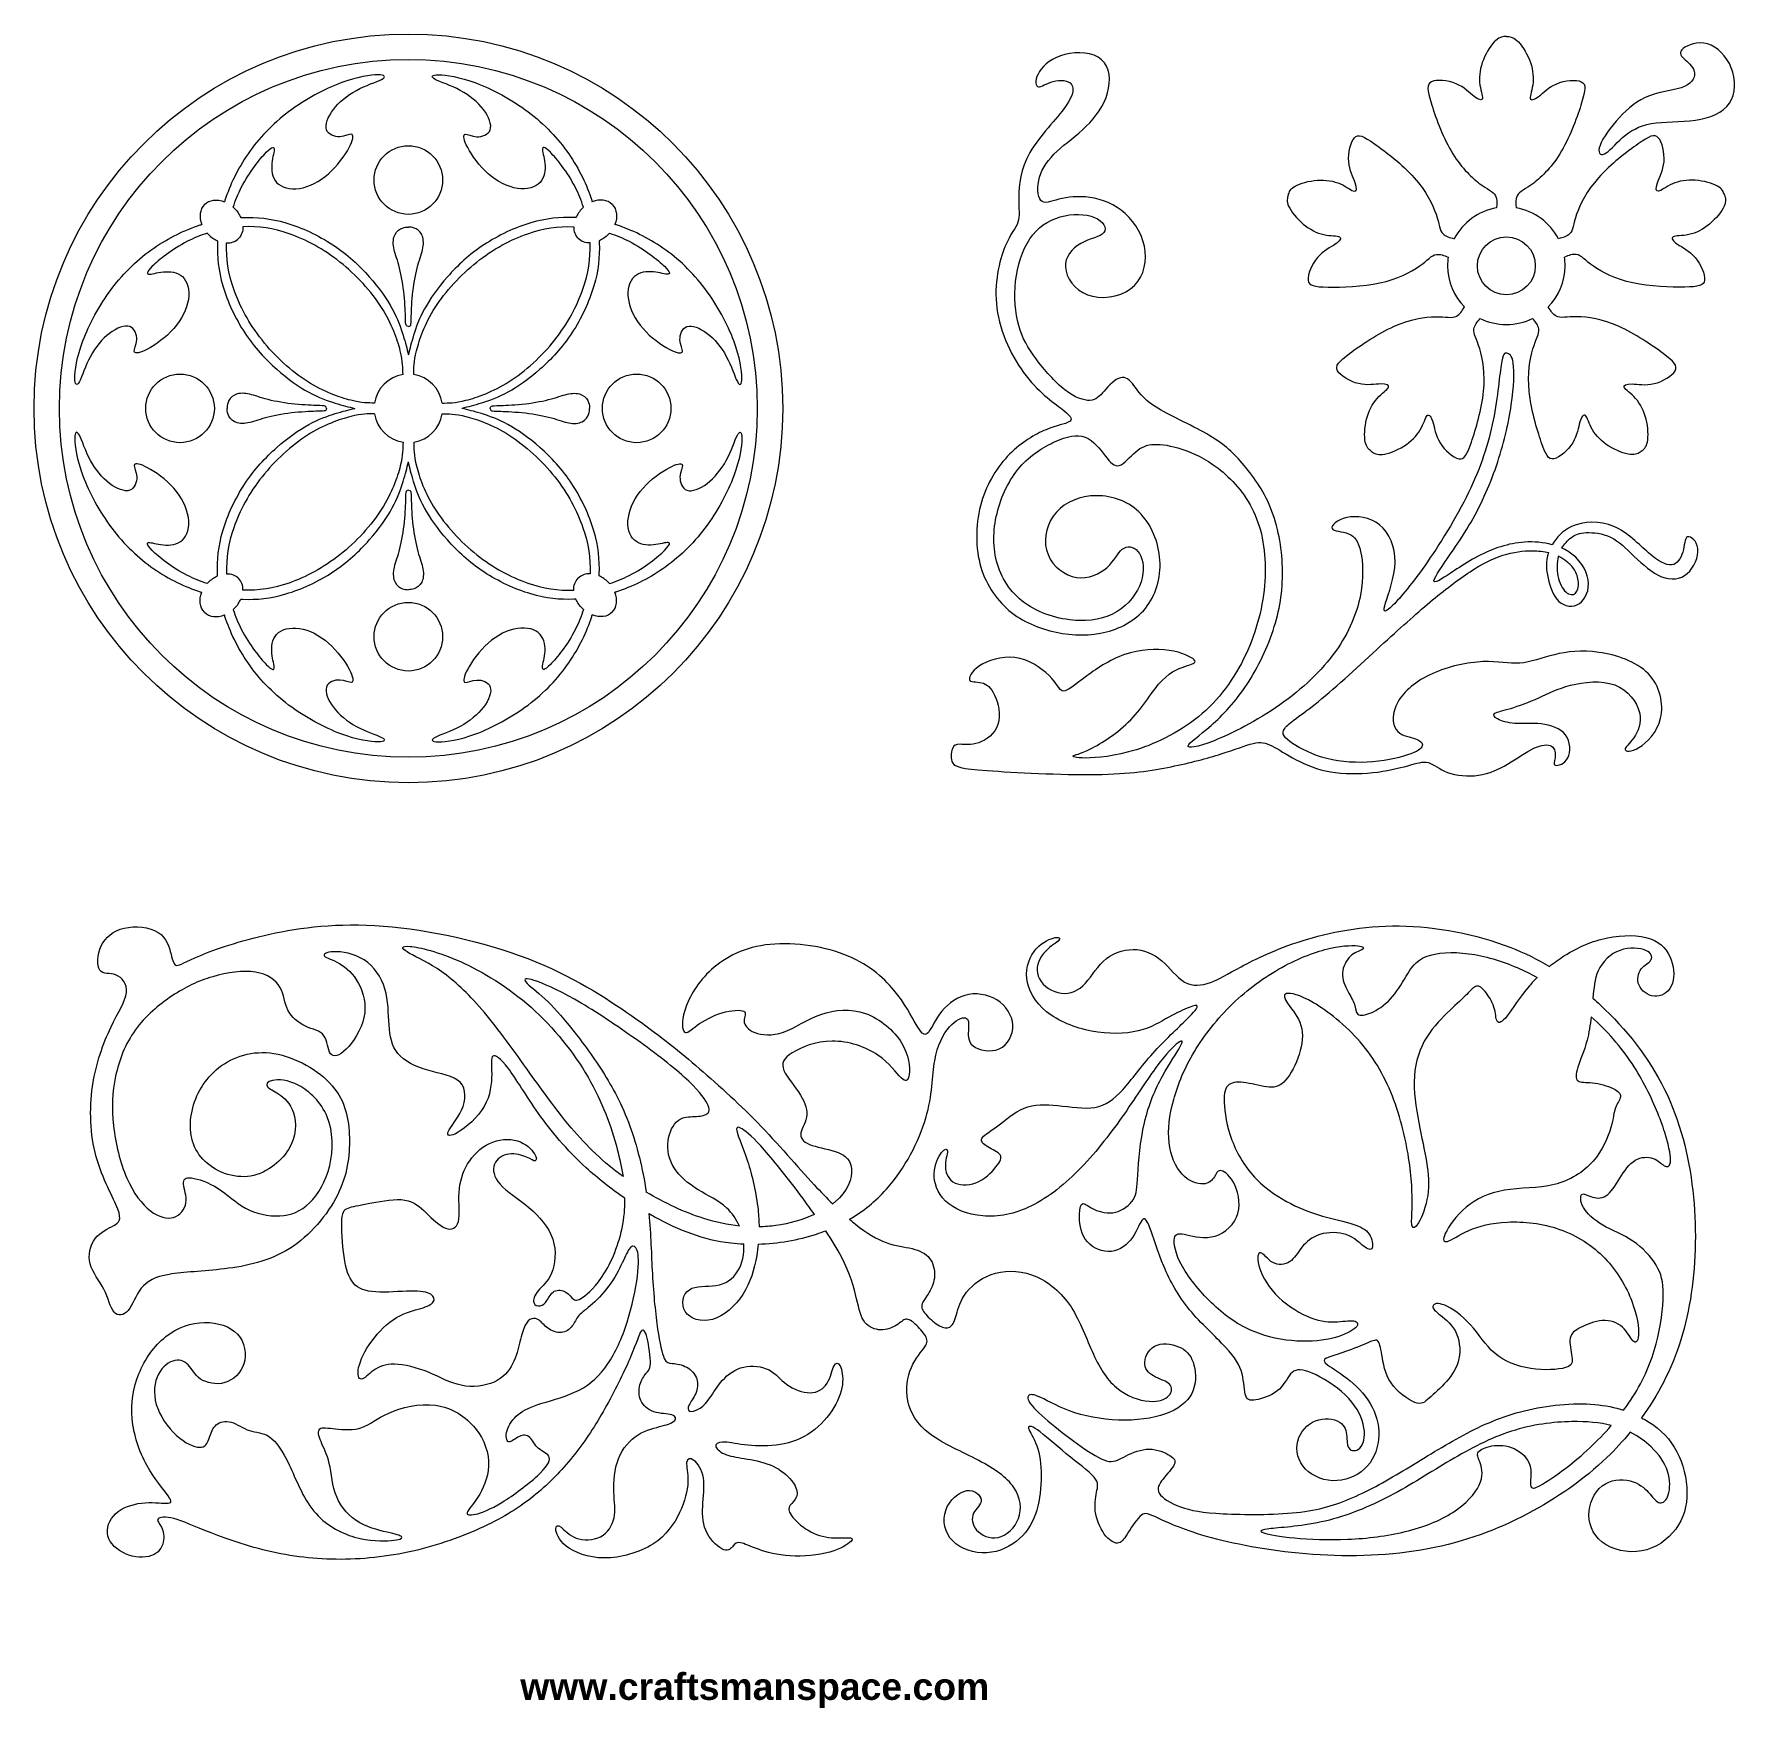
# Model space of a CAD drawing. Header units: millimetres. Extents: x 120 to 311, y -46 to 142.
import ezdxf

# ---------------------------------------------------------------- set-up
doc = ezdxf.new("R2010")
doc.units = ezdxf.units.MM
doc.header["$MEASUREMENT"] = 0
doc.layers.add('Layer 1', color=7, linetype='Continuous')

msp = doc.modelspace()

# ---------------------------------------------------------------- texts
at = {"insert": (174.5887, -41.7052), "char_height": 3, "width": 104.387087, "attachment_point": 1}
msp.add_mtext('{\\fArial|b1|i0|c0|p34;www.craftsmanspace.com}', dxfattribs=at)

# ---------------------------------------------------------------- linework, layer by layer
at = {"layer": 'Layer 1', "lineweight": 20}
for centre, major_axis, ratio in [((162.0256, 100.2362), (0, 42.011), 1), ((162.0255, 100.2362), (0, 39.1517), 1), ((285.2561, 116.2327), (0, 3.25), 0.99996923), ((136.401, 100.2362), (0, 3.849), 1)]:
    msp.add_ellipse(centre, major_axis=major_axis, ratio=ratio, dxfattribs=at)
for points, knots in [([(285.2561, 141.9657), (284.895, 141.9657), (284.534, 141.9657), (284.0679, 141.5371), (284.0679, 141.5371), (283.601, 141.1079), (283.0291, 140.25), (282.6756, 139.3702), (282.6756, 139.3702), (282.3221, 138.4898), (282.1862, 137.5862), (282.2613, 136.7966), (282.2613, 136.7966), (282.3371, 136.007), (282.623, 135.3293), (282.5705, 135.0433), (282.5705, 135.0433), (282.5179, 134.7573), (282.1262, 134.8631), (281.63, 135.2467), (281.63, 135.2467), (281.1332, 135.6302), (280.5312, 136.2922), (279.6058, 136.6758), (279.6058, 136.6758), (278.6803, 137.0594), (277.4314, 137.1658), (276.8519, 136.8949), (276.8519, 136.8949), (276.2725, 136.6239), (276.3633, 135.9763), (276.8069, 134.5321), (276.8069, 134.5321), (277.2505, 133.0873), (278.0483, 130.8447), (279.0489, 129.1296), (279.0489, 129.1296), (280.0494, 127.4138), (281.2533, 126.2249), (282.1862, 125.5254), (282.1862, 125.5254), (283.1192, 124.8258), (283.7819, 124.6143), (284.0453, 124.0806), (284.0453, 124.0806), (284.2146, 123.7373), (284.2187, 123.2582), (284.1641, 122.7333)], [0, 0, 0, 0, 0.07692308, 0.07692308, 0.07692308, 0.07692308, 0.15384615, 0.15384615, 0.15384615, 0.15384615, 0.23076923, 0.23076923, 0.23076923, 0.23076923, 0.30769231, 0.30769231, 0.30769231, 0.30769231, 0.38461538, 0.38461538, 0.38461538, 0.38461538, 0.46153846, 0.46153846, 0.46153846, 0.46153846, 0.53846154, 0.53846154, 0.53846154, 0.53846154, 0.61538462, 0.61538462, 0.61538462, 0.61538462, 0.69230769, 0.69230769, 0.69230769, 0.69230769, 0.76923077, 0.76923077, 0.76923077, 0.76923077, 0.84615385, 0.84615385, 0.84615385, 0.84615385, 1, 1, 1, 1]), ([(285.2561, 141.9657), (285.6171, 141.9657), (285.9781, 141.9657), (286.4443, 141.5371), (286.4443, 141.5371), (286.9111, 141.1079), (287.483, 140.25), (287.8365, 139.3702), (287.8365, 139.3702), (288.1901, 138.4898), (288.3259, 137.5862), (288.2508, 136.7966), (288.2508, 136.7966), (288.175, 136.007), (287.8891, 135.3293), (287.9416, 135.0433), (287.9416, 135.0433), (287.9942, 134.7573), (288.3859, 134.8631), (288.8821, 135.2467), (288.8821, 135.2467), (289.3789, 135.6302), (289.9809, 136.2922), (290.9063, 136.6758), (290.9063, 136.6758), (291.8318, 137.0594), (293.0807, 137.1658), (293.6602, 136.8949), (293.6602, 136.8949), (294.2396, 136.6239), (294.1488, 135.9763), (293.7052, 134.5321), (293.7052, 134.5321), (293.2616, 133.0873), (292.4638, 130.8447), (291.4632, 129.1296), (291.4632, 129.1296), (290.4627, 127.4138), (289.2588, 126.2249), (288.3259, 125.5254), (288.3259, 125.5254), (287.3929, 124.8258), (286.7302, 124.6143), (286.4668, 124.0806), (286.4668, 124.0806), (286.2975, 123.7373), (286.2934, 123.2582), (286.348, 122.7333)], [0, 0, 0, 0, 0.07692308, 0.07692308, 0.07692308, 0.07692308, 0.15384615, 0.15384615, 0.15384615, 0.15384615, 0.23076923, 0.23076923, 0.23076923, 0.23076923, 0.30769231, 0.30769231, 0.30769231, 0.30769231, 0.38461538, 0.38461538, 0.38461538, 0.38461538, 0.46153846, 0.46153846, 0.46153846, 0.46153846, 0.53846154, 0.53846154, 0.53846154, 0.53846154, 0.61538462, 0.61538462, 0.61538462, 0.61538462, 0.69230769, 0.69230769, 0.69230769, 0.69230769, 0.76923077, 0.76923077, 0.76923077, 0.76923077, 0.84615385, 0.84615385, 0.84615385, 0.84615385, 1, 1, 1, 1]), ([(297.9373, 132.8675), (298.9119, 133.9288), (299.9731, 134.8092), (301.3197, 135.3129), (301.3197, 135.3129), (302.6662, 135.8172), (304.2994, 135.9455), (305.2583, 136.37), (305.2583, 136.37), (306.2179, 136.7952), (306.5038, 137.518), (306.3421, 138.0967), (306.3421, 138.0967), (306.1803, 138.6762), (305.5709, 139.1136), (305.1764, 139.4972), (305.1764, 139.4972), (304.7812, 139.8807), (304.5997, 140.2118), (305.085, 140.6062), (305.085, 140.6062), (305.5709, 141.0014), (306.7222, 141.4607), (307.8244, 141.1563), (307.8244, 141.1563), (308.9267, 140.8512), (309.9804, 139.7825), (310.5032, 138.4584), (310.5032, 138.4584), (311.026, 137.1344), (311.0185, 135.5538), (310.2964, 134.4782), (310.2964, 134.4782), (309.5743, 133.4026), (308.1363, 132.83), (306.4779, 132.5898), (306.4779, 132.5898), (304.8188, 132.3488), (302.9372, 132.4396), (301.519, 132.1912), (301.519, 132.1912), (300.1008, 131.9428), (299.1453, 131.3558), (298.3106, 130.6297), (298.3106, 130.6297), (297.4753, 129.9035), (296.76, 129.0381), (296.2597, 128.7972), (296.2597, 128.7972), (295.7595, 128.5563), (295.4735, 128.9405), (295.7745, 129.7527), (295.7745, 129.7527), (296.0755, 130.5655), (296.9634, 131.807), (297.9373, 132.8675)], [0, 0, 0, 0, 0.06666667, 0.06666667, 0.06666667, 0.06666667, 0.13333333, 0.13333333, 0.13333333, 0.13333333, 0.2, 0.2, 0.2, 0.2, 0.26666667, 0.26666667, 0.26666667, 0.26666667, 0.33333333, 0.33333333, 0.33333333, 0.33333333, 0.4, 0.4, 0.4, 0.4, 0.46666667, 0.46666667, 0.46666667, 0.46666667, 0.53333333, 0.53333333, 0.53333333, 0.53333333, 0.6, 0.6, 0.6, 0.6, 0.66666667, 0.66666667, 0.66666667, 0.66666667, 0.73333333, 0.73333333, 0.73333333, 0.73333333, 0.8, 0.8, 0.8, 0.8, 0.86666667, 0.86666667, 0.86666667, 0.86666667, 1, 1, 1, 1]), ([(290.4097, 84.934), (289.4327, 85.1987), (288.3486, 85.2963), (287.2755, 85.224), (287.2755, 85.224), (285.4998, 85.1044), (283.7539, 84.5183), (282.0832, 83.6386), (282.0832, 83.6386), (280.4131, 82.7595), (278.8182, 81.585), (277.9303, 81.0581), (277.9303, 81.0581), (277.043, 80.5319), (276.8615, 80.6527), (277.5467, 81.7508), (277.5467, 81.7508), (278.2312, 82.849), (279.7812, 84.9264), (281.0601, 87.0783), (281.0601, 87.0783), (282.3391, 89.2295), (283.3478, 91.4571), (284.1375, 93.7899), (284.1375, 93.7899), (284.9271, 96.1219), (285.4997, 98.5597), (285.8082, 100.6215), (285.8082, 100.6215), (286.116, 102.6826), (286.1617, 104.3684), (286.0259, 105.2938), (286.0259, 105.2938), (285.8908, 106.2186), (285.5748, 106.3851), (285.3188, 106.4377), (285.3188, 106.4377), (285.0636, 106.4902), (284.867, 106.4295), (284.6643, 105.0754), (284.6643, 105.0754), (284.4616, 103.7214), (284.2501, 101.072), (283.6782, 98.4164), (283.6782, 98.4164), (283.1069, 95.7609), (282.174, 93.0965), (280.7442, 90.2525), (280.7442, 90.2525), (279.315, 87.4093), (277.3884, 84.3839), (275.7934, 82.1569), (275.7934, 82.1569), (274.1984, 79.9307), (272.9345, 78.5002), (272.2349, 77.8682), (272.2349, 77.8682), (271.5354, 77.2362), (271.3989, 77.402), (271.6999, 78.4101), (271.6999, 78.4101), (272.0008, 79.4181), (272.7386, 81.269), (272.7686, 82.9848), (272.7686, 82.9848), (272.7987, 84.6999), (272.1216, 86.2805), (271.0304, 87.1609), (271.0304, 87.1609), (269.9397, 88.0406), (268.4349, 88.2222), (267.3361, 87.9812), (267.3361, 87.9812), (266.238, 87.7403), (265.5452, 87.0776), (265.6961, 86.7541), (265.6961, 86.7541), (265.8462, 86.4306), (266.8399, 86.4456), (267.5394, 86.1672), (267.5394, 86.1672), (268.239, 85.8894), (268.6458, 85.3168), (268.9017, 84.1586), (268.9017, 84.1586), (269.1569, 83.0005), (269.2627, 81.254), (268.8792, 79.283), (268.8792, 79.283), (268.4956, 77.312), (267.622, 75.1144), (266.0871, 72.97), (266.0871, 72.97), (264.5529, 70.8263), (262.3553, 68.7338), (259.8199, 66.9587), (259.8199, 66.9587), (257.2844, 65.1835), (254.4098, 63.723), (252.4538, 62.9409), (252.4538, 62.9409), (250.4978, 62.1588), (249.4591, 62.053), (249.5348, 62.384), (249.5348, 62.384), (249.6099, 62.715), (250.7988, 63.4828), (252.1153, 64.6416), (252.1153, 64.6416), (253.4318, 65.7998), (254.8773, 67.3497), (256.1488, 69.2757), (256.1488, 69.2757), (257.4196, 71.2017), (258.5184, 73.5051), (259.2104, 75.7395), (259.2104, 75.7395), (259.9024, 77.974), (260.1884, 80.1409), (260.1208, 82.4053), (260.1208, 82.4053), (260.0533, 84.6698), (259.6315, 87.0333), (258.8037, 89.0609), (258.8037, 89.0609), (257.9765, 91.0879), (256.7419, 92.7818), (255.6055, 94.0949), (255.6055, 94.0949), (254.4699, 95.4073), (253.4311, 96.3403), (251.6464, 97.362), (251.6464, 97.362), (249.8617, 98.383), (247.3297, 99.4934), (245.8433, 100.4468), (245.8433, 100.4468), (244.3568, 101.4002), (243.9153, 102.1987), (243.458, 102.8096), (243.458, 102.8096), (243.0007, 103.4204), (242.5278, 103.8463), (241.9374, 103.6825), (241.9374, 103.6825), (241.3478, 103.5187), (240.64, 102.7652), (240.1056, 102.1783), (240.1056, 102.1783), (239.5719, 101.592), (239.2109, 101.1702), (238.5264, 101.1327), (238.5264, 101.1327), (237.8418, 101.0952), (236.8331, 101.4419), (235.7193, 102.3073), (235.7193, 102.3073), (234.6062, 103.172), (233.3873, 104.5567), (232.4693, 105.7907), (232.4693, 105.7907), (231.5514, 107.0239), (230.9344, 108.1084), (230.5433, 109.5375), (230.5433, 109.5375), (230.1523, 110.9666), (229.9858, 112.7431), (230.1741, 114.4957), (230.1741, 114.4957), (230.3625, 116.2484), (230.9044, 117.9798), (231.7698, 119.2513), (231.7698, 119.2513), (232.6345, 120.5221), (233.824, 121.3356), (235.1781, 121.7267), (235.1781, 121.7267), (236.5321, 122.1177), (238.052, 122.0877), (239.0375, 121.6741), (239.0375, 121.6741), (240.023, 121.2605), (240.4755, 120.462), (240.0913, 119.9734), (240.0913, 119.9734), (239.7077, 119.4847), (238.4888, 119.3032), (237.4883, 118.7387), (237.4883, 118.7387), (236.4878, 118.175), (235.7043, 117.227), (235.7725, 116.0682), (235.7725, 116.0682), (235.8401, 114.91), (236.758, 113.5403), (238.2404, 112.9834), (238.2404, 112.9834), (239.7221, 112.4265), (241.7695, 112.6831), (243.0635, 113.6385), (243.0635, 113.6385), (244.3568, 114.5933), (244.8994, 116.249), (244.726, 117.859), (244.726, 117.859), (244.5534, 119.469), (243.6648, 121.0346), (242.4909, 122.0952), (242.4909, 122.0952), (241.3177, 123.1558), (239.8579, 123.7134), (238.5264, 123.9093), (238.5264, 123.9093), (237.1948, 124.1044), (235.9903, 123.9386), (235.0423, 123.6977), (235.0423, 123.6977), (234.095, 123.4574), (233.4023, 123.1415), (233.0187, 123.5625), (233.0187, 123.5625), (232.6352, 123.9836), (232.5594, 125.1432), (232.8679, 126.1963), (232.8679, 126.1963), (233.1764, 127.2493), (233.8691, 128.1973), (234.8321, 129.0927), (234.8321, 129.0927), (235.7951, 129.9881), (237.029, 130.831), (238.1053, 131.8923), (238.1053, 131.8923), (239.1809, 132.9528), (240.0988, 134.2318), (240.4981, 135.6316), (240.4981, 135.6316), (240.8966, 137.0307), (240.7758, 138.5506), (239.8279, 139.3709), (239.8279, 139.3709), (238.8799, 140.1906), (237.1041, 140.3114), (235.7193, 139.9654), (235.7193, 139.9654), (234.3352, 139.6194), (233.3422, 138.8058), (232.8529, 138.0312), (232.8529, 138.0312), (232.3642, 137.2566), (232.3792, 136.5188), (232.6352, 136.353), (232.6352, 136.353), (232.8904, 136.1878), (233.3879, 136.5946), (234.1175, 136.8355), (234.1175, 136.8355), (234.8471, 137.0757), (235.8101, 137.1515), (236.2919, 136.7597), (236.2919, 136.7597), (236.7731, 136.3687), (236.7731, 135.5108), (235.7951, 134.126), (235.7951, 134.126), (234.8171, 132.742), (232.8604, 130.831), (231.7923, 128.9651), (231.7923, 128.9651), (230.7242, 127.0992), (230.5427, 125.2783), (230.5276, 123.9543), (230.5276, 123.9543), (230.5126, 122.6303), (230.6641, 121.8017), (230.4382, 121.1247), (230.4382, 121.1247), (230.2123, 120.4477), (229.6104, 119.9208), (228.9859, 118.3634), (228.9859, 118.3634), (228.3614, 116.806), (227.7138, 114.2173), (228.0748, 111.486), (228.0748, 111.486), (228.4358, 108.7554), (229.8063, 105.8807), (231.3637, 103.8715), (231.3637, 103.8715), (232.9204, 101.863), (234.6669, 100.7191), (235.5849, 99.9889), (235.5849, 99.9889), (236.5021, 99.2593), (236.5929, 98.9433), (236.1711, 98.7174), (236.1711, 98.7174), (235.75, 98.4922), (234.8171, 98.3564), (233.5906, 97.8445), (233.5906, 97.8445), (232.3642, 97.3333), (230.8443, 96.4454), (229.4971, 95.0832), (229.4971, 95.0832), (228.1506, 93.7216), (226.9767, 91.8857), (226.3447, 89.7038), (226.3447, 89.7038), (225.7127, 87.5219), (225.622, 84.9933), (226.1714, 82.8264), (226.1714, 82.8264), (226.7208, 80.6602), (227.9096, 78.8537), (229.437, 77.5672), (229.437, 77.5672), (230.9644, 76.2814), (232.8303, 75.5129), (234.7338, 75.1144), (234.7338, 75.1144), (236.6372, 74.7158), (238.5789, 74.6858), (240.3848, 75.1526), (240.3848, 75.1526), (242.1899, 75.6187), (243.8613, 76.5817), (244.952, 78.0641), (244.952, 78.0641), (246.0426, 79.5457), (246.5551, 81.5481), (246.3442, 83.5642), (246.3442, 83.5642), (246.1333, 85.5803), (245.2004, 87.6127), (243.748, 88.8616), (243.748, 88.8616), (242.2964, 90.1099), (240.324, 90.5774), (238.5707, 90.4041), (238.5707, 90.4041), (236.8181, 90.2314), (235.2832, 89.4179), (234.3953, 88.1539), (234.3953, 88.1539), (233.5081, 86.8906), (233.2665, 85.1742), (233.8159, 83.8201), (233.8159, 83.8201), (234.3653, 82.4661), (235.705, 81.4724), (237.0215, 81.269), (237.0215, 81.269), (238.338, 81.0663), (239.6327, 81.6532), (240.453, 82.3903), (240.453, 82.3903), (241.2727, 83.1274), (241.6187, 84.016), (242.1531, 84.4296), (242.1531, 84.4296), (242.6868, 84.8432), (243.4095, 84.7831), (243.9064, 84.1887), (243.9064, 84.1887), (244.4026, 83.5949), (244.6735, 82.4654), (244.3875, 81.2315), (244.3875, 81.2315), (244.1023, 79.9982), (243.2587, 78.6585), (242.0398, 77.7481), (242.0398, 77.7481), (240.8216, 76.8383), (239.2259, 76.3558), (237.315, 76.4165), (237.315, 76.4165), (235.404, 76.4766), (233.1764, 77.0785), (231.4988, 78.1924), (231.4988, 78.1924), (229.8213, 79.3055), (228.6918, 80.9312), (228.1424, 82.737), (228.1424, 82.737), (227.5936, 84.5422), (227.6237, 86.5289), (228.0905, 88.4549), (228.0905, 88.4549), (228.5566, 90.3808), (229.4596, 92.2474), (230.6484, 93.6315), (230.6484, 93.6315), (231.8373, 95.0156), (233.3122, 95.9192), (234.6137, 96.5061), (234.6137, 96.5061), (235.9152, 97.0924), (237.0447, 97.3633), (237.9776, 97.0023), (237.9776, 97.0023), (238.9099, 96.6413), (239.6477, 95.6476), (240.2346, 94.903), (240.2346, 94.903), (240.8209, 94.1584), (241.2577, 93.6609), (241.8071, 93.8267), (241.8071, 93.8267), (242.3558, 93.9926), (243.0185, 94.8204), (243.658, 95.3623), (243.658, 95.3623), (244.2974, 95.9035), (244.9144, 96.1601), (245.7416, 96.1977), (245.7416, 96.1977), (246.5688, 96.2345), (247.6075, 96.0537), (248.8257, 95.6544), (248.8257, 95.6544), (250.044, 95.2558), (251.4444, 94.6389), (252.9118, 93.51), (252.9118, 93.51), (254.3784, 92.3819), (255.9133, 90.7412), (256.8913, 88.6569), (256.8913, 88.6569), (257.8693, 86.5733), (258.2911, 84.0447), (258.1778, 81.3509), (258.1778, 81.3509), (258.0652, 78.6578), (257.4175, 75.7982), (256.2361, 73.112), (256.2361, 73.112), (255.0554, 70.4264), (253.3397, 67.9135), (251.1127, 65.98), (251.1127, 65.98), (248.8858, 64.0465), (246.147, 62.6911), (243.7392, 61.9315), (243.7392, 61.9315), (241.3321, 61.1719), (239.2546, 61.006), (238.0507, 60.9985), (238.0507, 60.9985), (236.8475, 60.991), (236.5164, 61.1419), (236.6441, 61.247), (236.6441, 61.247), (236.7717, 61.3521), (237.3593, 61.4128), (238.5782, 62.0223), (238.5782, 62.0223), (239.7965, 62.631), (241.6474, 63.7906), (243.0922, 65.288), (243.0922, 65.288), (244.5363, 66.7846), (245.5751, 68.6205), (246.6281, 69.7118), (246.6281, 69.7118), (247.6812, 70.8024), (248.7507, 71.1484), (249.4652, 71.3743), (249.4652, 71.3743), (250.1798, 71.5996), (250.5408, 71.7054), (250.2098, 72.0213), (250.2098, 72.0213), (249.8788, 72.3373), (248.8551, 72.8642), (247.4178, 73.0826), (247.4178, 73.0826), (245.9811, 73.301), (244.1302, 73.2102), (242.4145, 72.6158), (242.4145, 72.6158), (240.6994, 72.022), (239.1194, 70.9225), (237.9456, 70.0496), (237.9456, 70.0496), (236.7724, 69.1774), (236.0039, 68.5304), (235.5603, 68.5079), (235.5603, 68.5079), (235.1167, 68.4854), (234.9959, 69.0873), (234.2513, 69.9227), (234.2513, 69.9227), (233.5067, 70.7574), (232.1369, 71.8262), (230.6471, 72.1722), (230.6471, 72.1722), (229.1579, 72.5182), (227.5472, 72.1415), (226.4867, 71.5545), (226.4867, 71.5545), (225.4261, 70.9683), (224.9135, 70.1704), (224.9968, 69.8244), (224.9968, 69.8244), (225.0794, 69.4784), (225.7571, 69.5842), (226.344, 69.4484), (226.344, 69.4484), (226.9303, 69.3132), (227.4278, 68.9365), (227.8264, 68.0636), (227.8264, 68.0636), (228.2249, 67.1914), (228.5259, 65.8217), (228.1949, 64.7761), (228.1949, 64.7761), (227.8639, 63.7305), (226.9002, 63.0078), (226.0424, 62.7068), (226.0424, 62.7068), (225.1852, 62.4058), (224.4324, 62.5266), (223.9471, 62.5375), (223.9471, 62.5375), (223.4626, 62.5478), (223.2449, 62.4481), (223.0906, 62.0339), (223.0906, 62.0339), (222.9371, 61.6196), (222.8463, 60.8893), (223.1172, 60.4382), (223.1172, 60.4382), (223.3882, 59.9871), (224.0202, 59.8131), (226.9999, 59.5913), (226.9999, 59.5913), (229.9789, 59.3701), (235.3071, 59.0985), (239.1781, 59.1517), (239.1781, 59.1517), (243.0492, 59.2043), (245.4645, 59.581), (247.6239, 60.0212), (247.6239, 60.0212), (249.7833, 60.4607), (251.6867, 60.9651), (253.2366, 61.4579), (253.2366, 61.4579), (254.7865, 61.9499), (255.9829, 62.4324), (256.8367, 62.6283), (256.8367, 62.6283), (257.6905, 62.8235), (258.2031, 62.7327), (258.9217, 62.3717), (258.9217, 62.3717), (259.6397, 62.0107), (260.5651, 61.3787), (261.6639, 60.8033), (261.6639, 60.8033), (262.7621, 60.228), (264.0342, 59.708), (265.5241, 59.4486), (265.5241, 59.4486), (267.0133, 59.1893), (268.7215, 59.1893), (270.2598, 59.3551), (270.2598, 59.3551), (271.7981, 59.5203), (273.1686, 59.8513), (274.1882, 60.1338), (274.1882, 60.1338), (275.2072, 60.4157), (275.8767, 60.6491), (276.5011, 60.4799), (276.5011, 60.4799), (277.1256, 60.3106), (277.705, 59.7387), (278.6646, 59.3851), (278.6646, 59.3851), (279.6235, 59.0316), (280.9632, 58.8958), (282.148, 59.0651), (282.148, 59.0651), (283.3328, 59.2343), (284.364, 59.7086), (285.3946, 60.3181), (285.3946, 60.3181), (286.4252, 60.9269), (287.4564, 61.6728), (288.3327, 62.0864), (288.3327, 62.0864), (289.209, 62.5), (289.9324, 62.5826), (290.3276, 62.3307), (290.3276, 62.3307), (290.7221, 62.0789), (290.7896, 61.4913), (290.7296, 61.0327), (290.7296, 61.0327), (290.6695, 60.574), (290.4805, 60.2423), (290.763, 60.1816), (290.763, 60.1816), (291.0449, 60.1215), (291.7983, 60.3331), (292.1519, 61.0101), (292.1519, 61.0101), (292.5054, 61.6872), (292.4597, 62.831), (291.8918, 63.5838), (291.8918, 63.5838), (291.324, 64.3359), (290.2327, 64.6969), (289.1721, 64.8211), (289.1721, 64.8211), (288.1116, 64.9453), (287.0797, 64.8321), (286.2218, 64.8846), (286.2218, 64.8846), (285.3646, 64.9372), (284.68, 65.1562), (284.2699, 65.3821), (284.2699, 65.3821), (283.8604, 65.6074), (283.7239, 65.8408), (283.9723, 66.0141), (283.9723, 66.0141), (284.2207, 66.1868), (284.8534, 66.3001), (285.7488, 66.571), (285.7488, 66.571), (286.6435, 66.8413), (287.8031, 67.2706), (288.8862, 67.7558), (288.8862, 67.7558), (289.9693, 68.2404), (290.978, 68.783), (292.4713, 69.1624), (292.4713, 69.1624), (293.9646, 69.5419), (295.9438, 69.761), (297.4295, 69.1965), (297.4295, 69.1965), (298.9153, 68.6321), (299.909, 67.2849), (300.195, 66.1185), (300.195, 66.1185), (300.4809, 64.9529), (300.0591, 63.9667), (299.5739, 63.278), (299.5739, 63.278), (299.0893, 62.5901), (298.5392, 62.199), (298.5775, 61.9622), (298.5775, 61.9622), (298.615, 61.7254), (299.2395, 61.6421), (300.1349, 62.1799), (300.1349, 62.1799), (301.0296, 62.7177), (302.1967, 63.8773), (302.5693, 65.4681), (302.5693, 65.4681), (302.9413, 67.059), (302.5195, 69.0839), (301.1805, 70.4646), (301.1805, 70.4646), (299.8414, 71.8446), (297.5838, 72.5823), (295.6428, 72.8574), (295.6428, 72.8574), (293.7018, 73.1317), (292.0761, 72.9427), (290.6504, 72.5933), (290.6504, 72.5933), (289.2247, 72.2438), (287.9983, 71.7313), (286.7753, 71.6412), (286.7753, 71.6412), (285.5529, 71.5511), (284.334, 71.8828), (282.6299, 71.8152), (282.6299, 71.8152), (280.9257, 71.7477), (278.7356, 71.2802), (276.9414, 70.4639), (276.9414, 70.4639), (275.1471, 69.6483), (273.7473, 68.4813), (273.0703, 67.2815), (273.0703, 67.2815), (272.3933, 66.0817), (272.4383, 64.8471), (272.8935, 64.181), (272.8935, 64.181), (273.3488, 63.5155), (274.2141, 63.4179), (274.8311, 63.2337), (274.8311, 63.2337), (275.4481, 63.0494), (275.8166, 62.7785), (275.8316, 62.4775), (275.8316, 62.4775), (275.8466, 62.1765), (275.5081, 61.8455), (274.5451, 61.4804), (274.5451, 61.4804), (273.5822, 61.1159), (271.994, 60.7167), (270.2783, 60.5699), (270.2783, 60.5699), (268.5632, 60.4232), (266.7198, 60.529), (265.1173, 60.9351), (265.1173, 60.9351), (263.5148, 61.3411), (262.1526, 62.0489), (261.2572, 62.6392), (261.2572, 62.6392), (260.3624, 63.2296), (259.9332, 63.7039), (260.3809, 64.3243), (260.3809, 64.3243), (260.8286, 64.9447), (262.1533, 65.7131), (264.1693, 67.3531), (264.1693, 67.3531), (266.1854, 68.9932), (268.8942, 71.5067), (271.1095, 73.5385), (271.1095, 73.5385), (273.3249, 75.5696), (275.0488, 77.1202), (276.6779, 78.4824), (276.6779, 78.4824), (278.3063, 79.844), (279.8419, 81.0178), (281.1925, 81.9023), (281.1925, 81.9023), (282.5425, 82.7862), (283.7095, 83.3806), (284.8718, 83.7491), (284.8718, 83.7491), (286.0341, 84.1177), (287.1929, 84.261), (288.1634, 84.261), (288.1634, 84.261), (288.8727, 84.261), (289.4822, 84.1845), (290.0025, 84.0538)], [0, 0, 0, 0, 0.00529101, 0.00529101, 0.00529101, 0.00529101, 0.01058201, 0.01058201, 0.01058201, 0.01058201, 0.01587302, 0.01587302, 0.01587302, 0.01587302, 0.02116402, 0.02116402, 0.02116402, 0.02116402, 0.02645503, 0.02645503, 0.02645503, 0.02645503, 0.03174603, 0.03174603, 0.03174603, 0.03174603, 0.03703704, 0.03703704, 0.03703704, 0.03703704, 0.04232804, 0.04232804, 0.04232804, 0.04232804, 0.04761905, 0.04761905, 0.04761905, 0.04761905, 0.05291005, 0.05291005, 0.05291005, 0.05291005, 0.05820106, 0.05820106, 0.05820106, 0.05820106, 0.06349206, 0.06349206, 0.06349206, 0.06349206, 0.06878307, 0.06878307, 0.06878307, 0.06878307, 0.07407407, 0.07407407, 0.07407407, 0.07407407, 0.07936508, 0.07936508, 0.07936508, 0.07936508, 0.08465608, 0.08465608, 0.08465608, 0.08465608, 0.08994709, 0.08994709, 0.08994709, 0.08994709, 0.0952381, 0.0952381, 0.0952381, 0.0952381, 0.1005291, 0.1005291, 0.1005291, 0.1005291, 0.10582011, 0.10582011, 0.10582011, 0.10582011, 0.11111111, 0.11111111, 0.11111111, 0.11111111, 0.11640212, 0.11640212, 0.11640212, 0.11640212, 0.12169312, 0.12169312, 0.12169312, 0.12169312, 0.12698413, 0.12698413, 0.12698413, 0.12698413, 0.13227513, 0.13227513, 0.13227513, 0.13227513, 0.13756614, 0.13756614, 0.13756614, 0.13756614, 0.14285714, 0.14285714, 0.14285714, 0.14285714, 0.14814815, 0.14814815, 0.14814815, 0.14814815, 0.15343915, 0.15343915, 0.15343915, 0.15343915, 0.15873016, 0.15873016, 0.15873016, 0.15873016, 0.16402116, 0.16402116, 0.16402116, 0.16402116, 0.16931217, 0.16931217, 0.16931217, 0.16931217, 0.17460317, 0.17460317, 0.17460317, 0.17460317, 0.17989418, 0.17989418, 0.17989418, 0.17989418, 0.18518519, 0.18518519, 0.18518519, 0.18518519, 0.19047619, 0.19047619, 0.19047619, 0.19047619, 0.1957672, 0.1957672, 0.1957672, 0.1957672, 0.2010582, 0.2010582, 0.2010582, 0.2010582, 0.20634921, 0.20634921, 0.20634921, 0.20634921, 0.21164021, 0.21164021, 0.21164021, 0.21164021, 0.21693122, 0.21693122, 0.21693122, 0.21693122, 0.22222222, 0.22222222, 0.22222222, 0.22222222, 0.22751323, 0.22751323, 0.22751323, 0.22751323, 0.23280423, 0.23280423, 0.23280423, 0.23280423, 0.23809524, 0.23809524, 0.23809524, 0.23809524, 0.24338624, 0.24338624, 0.24338624, 0.24338624, 0.24867725, 0.24867725, 0.24867725, 0.24867725, 0.25396825, 0.25396825, 0.25396825, 0.25396825, 0.25925926, 0.25925926, 0.25925926, 0.25925926, 0.26455026, 0.26455026, 0.26455026, 0.26455026, 0.26984127, 0.26984127, 0.26984127, 0.26984127, 0.27513228, 0.27513228, 0.27513228, 0.27513228, 0.28042328, 0.28042328, 0.28042328, 0.28042328, 0.28571429, 0.28571429, 0.28571429, 0.28571429, 0.29100529, 0.29100529, 0.29100529, 0.29100529, 0.2962963, 0.2962963, 0.2962963, 0.2962963, 0.3015873, 0.3015873, 0.3015873, 0.3015873, 0.30687831, 0.30687831, 0.30687831, 0.30687831, 0.31216931, 0.31216931, 0.31216931, 0.31216931, 0.31746032, 0.31746032, 0.31746032, 0.31746032, 0.32275132, 0.32275132, 0.32275132, 0.32275132, 0.32804233, 0.32804233, 0.32804233, 0.32804233, 0.33333333, 0.33333333, 0.33333333, 0.33333333, 0.33862434, 0.33862434, 0.33862434, 0.33862434, 0.34391534, 0.34391534, 0.34391534, 0.34391534, 0.34920635, 0.34920635, 0.34920635, 0.34920635, 0.35449735, 0.35449735, 0.35449735, 0.35449735, 0.35978836, 0.35978836, 0.35978836, 0.35978836, 0.36507937, 0.36507937, 0.36507937, 0.36507937, 0.37037037, 0.37037037, 0.37037037, 0.37037037, 0.37566138, 0.37566138, 0.37566138, 0.37566138, 0.38095238, 0.38095238, 0.38095238, 0.38095238, 0.38624339, 0.38624339, 0.38624339, 0.38624339, 0.39153439, 0.39153439, 0.39153439, 0.39153439, 0.3968254, 0.3968254, 0.3968254, 0.3968254, 0.4021164, 0.4021164, 0.4021164, 0.4021164, 0.40740741, 0.40740741, 0.40740741, 0.40740741, 0.41269841, 0.41269841, 0.41269841, 0.41269841, 0.41798942, 0.41798942, 0.41798942, 0.41798942, 0.42328042, 0.42328042, 0.42328042, 0.42328042, 0.42857143, 0.42857143, 0.42857143, 0.42857143, 0.43386243, 0.43386243, 0.43386243, 0.43386243, 0.43915344, 0.43915344, 0.43915344, 0.43915344, 0.44444444, 0.44444444, 0.44444444, 0.44444444, 0.44973545, 0.44973545, 0.44973545, 0.44973545, 0.45502646, 0.45502646, 0.45502646, 0.45502646, 0.46031746, 0.46031746, 0.46031746, 0.46031746, 0.46560847, 0.46560847, 0.46560847, 0.46560847, 0.47089947, 0.47089947, 0.47089947, 0.47089947, 0.47619048, 0.47619048, 0.47619048, 0.47619048, 0.48148148, 0.48148148, 0.48148148, 0.48148148, 0.48677249, 0.48677249, 0.48677249, 0.48677249, 0.49206349, 0.49206349, 0.49206349, 0.49206349, 0.4973545, 0.4973545, 0.4973545, 0.4973545, 0.5026455, 0.5026455, 0.5026455, 0.5026455, 0.50793651, 0.50793651, 0.50793651, 0.50793651, 0.51322751, 0.51322751, 0.51322751, 0.51322751, 0.51851852, 0.51851852, 0.51851852, 0.51851852, 0.52380952, 0.52380952, 0.52380952, 0.52380952, 0.52910053, 0.52910053, 0.52910053, 0.52910053, 0.53439153, 0.53439153, 0.53439153, 0.53439153, 0.53968254, 0.53968254, 0.53968254, 0.53968254, 0.54497354, 0.54497354, 0.54497354, 0.54497354, 0.55026455, 0.55026455, 0.55026455, 0.55026455, 0.55555556, 0.55555556, 0.55555556, 0.55555556, 0.56084656, 0.56084656, 0.56084656, 0.56084656, 0.56613757, 0.56613757, 0.56613757, 0.56613757, 0.57142857, 0.57142857, 0.57142857, 0.57142857, 0.57671958, 0.57671958, 0.57671958, 0.57671958, 0.58201058, 0.58201058, 0.58201058, 0.58201058, 0.58730159, 0.58730159, 0.58730159, 0.58730159, 0.59259259, 0.59259259, 0.59259259, 0.59259259, 0.5978836, 0.5978836, 0.5978836, 0.5978836, 0.6031746, 0.6031746, 0.6031746, 0.6031746, 0.60846561, 0.60846561, 0.60846561, 0.60846561, 0.61375661, 0.61375661, 0.61375661, 0.61375661, 0.61904762, 0.61904762, 0.61904762, 0.61904762, 0.62433862, 0.62433862, 0.62433862, 0.62433862, 0.62962963, 0.62962963, 0.62962963, 0.62962963, 0.63492063, 0.63492063, 0.63492063, 0.63492063, 0.64021164, 0.64021164, 0.64021164, 0.64021164, 0.64550265, 0.64550265, 0.64550265, 0.64550265, 0.65079365, 0.65079365, 0.65079365, 0.65079365, 0.65608466, 0.65608466, 0.65608466, 0.65608466, 0.66137566, 0.66137566, 0.66137566, 0.66137566, 0.66666667, 0.66666667, 0.66666667, 0.66666667, 0.67195767, 0.67195767, 0.67195767, 0.67195767, 0.67724868, 0.67724868, 0.67724868, 0.67724868, 0.68253968, 0.68253968, 0.68253968, 0.68253968, 0.68783069, 0.68783069, 0.68783069, 0.68783069, 0.69312169, 0.69312169, 0.69312169, 0.69312169, 0.6984127, 0.6984127, 0.6984127, 0.6984127, 0.7037037, 0.7037037, 0.7037037, 0.7037037, 0.70899471, 0.70899471, 0.70899471, 0.70899471, 0.71428571, 0.71428571, 0.71428571, 0.71428571, 0.71957672, 0.71957672, 0.71957672, 0.71957672, 0.72486772, 0.72486772, 0.72486772, 0.72486772, 0.73015873, 0.73015873, 0.73015873, 0.73015873, 0.73544974, 0.73544974, 0.73544974, 0.73544974, 0.74074074, 0.74074074, 0.74074074, 0.74074074, 0.74603175, 0.74603175, 0.74603175, 0.74603175, 0.75132275, 0.75132275, 0.75132275, 0.75132275, 0.75661376, 0.75661376, 0.75661376, 0.75661376, 0.76190476, 0.76190476, 0.76190476, 0.76190476, 0.76719577, 0.76719577, 0.76719577, 0.76719577, 0.77248677, 0.77248677, 0.77248677, 0.77248677, 0.77777778, 0.77777778, 0.77777778, 0.77777778, 0.78306878, 0.78306878, 0.78306878, 0.78306878, 0.78835979, 0.78835979, 0.78835979, 0.78835979, 0.79365079, 0.79365079, 0.79365079, 0.79365079, 0.7989418, 0.7989418, 0.7989418, 0.7989418, 0.8042328, 0.8042328, 0.8042328, 0.8042328, 0.80952381, 0.80952381, 0.80952381, 0.80952381, 0.81481481, 0.81481481, 0.81481481, 0.81481481, 0.82010582, 0.82010582, 0.82010582, 0.82010582, 0.82539683, 0.82539683, 0.82539683, 0.82539683, 0.83068783, 0.83068783, 0.83068783, 0.83068783, 0.83597884, 0.83597884, 0.83597884, 0.83597884, 0.84126984, 0.84126984, 0.84126984, 0.84126984, 0.84656085, 0.84656085, 0.84656085, 0.84656085, 0.85185185, 0.85185185, 0.85185185, 0.85185185, 0.85714286, 0.85714286, 0.85714286, 0.85714286, 0.86243386, 0.86243386, 0.86243386, 0.86243386, 0.86772487, 0.86772487, 0.86772487, 0.86772487, 0.87301587, 0.87301587, 0.87301587, 0.87301587, 0.87830688, 0.87830688, 0.87830688, 0.87830688, 0.88359788, 0.88359788, 0.88359788, 0.88359788, 0.88888889, 0.88888889, 0.88888889, 0.88888889, 0.89417989, 0.89417989, 0.89417989, 0.89417989, 0.8994709, 0.8994709, 0.8994709, 0.8994709, 0.9047619, 0.9047619, 0.9047619, 0.9047619, 0.91005291, 0.91005291, 0.91005291, 0.91005291, 0.91534392, 0.91534392, 0.91534392, 0.91534392, 0.92063492, 0.92063492, 0.92063492, 0.92063492, 0.92592593, 0.92592593, 0.92592593, 0.92592593, 0.93121693, 0.93121693, 0.93121693, 0.93121693, 0.93650794, 0.93650794, 0.93650794, 0.93650794, 0.94179894, 0.94179894, 0.94179894, 0.94179894, 0.94708995, 0.94708995, 0.94708995, 0.94708995, 0.95238095, 0.95238095, 0.95238095, 0.95238095, 0.95767196, 0.95767196, 0.95767196, 0.95767196, 0.96296296, 0.96296296, 0.96296296, 0.96296296, 0.96825397, 0.96825397, 0.96825397, 0.96825397, 0.97354497, 0.97354497, 0.97354497, 0.97354497, 0.97883598, 0.97883598, 0.97883598, 0.97883598, 0.98412698, 0.98412698, 0.98412698, 0.98412698, 0.98941799, 0.98941799, 0.98941799, 0.98941799, 1, 1, 1, 1]), ([(142.3686, 122.8089), (142.6159, 123.5771), (142.921, 124.3257), (143.2768, 125.0285), (143.2768, 125.0285), (144.1655, 126.7835), (145.3759, 128.2595), (146.0813, 128.9744), (146.0813, 128.9744), (146.7871, 129.6893), (146.9887, 129.6432), (146.9704, 129.2724), (146.9704, 129.2724), (146.9521, 128.9012), (146.7135, 128.2042), (146.6861, 127.4531), (146.6861, 127.4531), (146.6586, 126.7016), (146.8419, 125.8948), (147.4513, 125.4047), (147.4513, 125.4047), (148.0606, 124.9142), (149.0969, 124.7401), (150.2009, 125.0057), (150.2009, 125.0057), (151.3053, 125.2713), (152.4787, 125.9775), (153.4409, 126.9165), (153.4409, 126.9165), (154.4032, 127.8559), (155.1547, 129.0293), (155.5213, 129.8036), (155.5213, 129.8036), (155.8879, 130.578), (155.8696, 130.9538), (155.6315, 130.9949), (155.6315, 130.9949), (155.3933, 131.0365), (154.9344, 130.743), (154.3437, 130.7202), (154.3437, 130.7202), (153.7527, 130.6973), (153.0282, 130.945), (152.8357, 131.5082), (152.8357, 131.5082), (152.6433, 132.0719), (152.9829, 132.9522), (153.6059, 133.7723), (153.6059, 133.7723), (154.229, 134.5924), (155.1364, 135.3531), (156.1947, 135.9213), (156.1947, 135.9213), (157.2534, 136.4895), (158.4633, 136.8653), (159.0087, 137.1583), (159.0087, 137.1583), (159.554, 137.4517), (159.4343, 137.6629), (158.6188, 137.6629), (158.6188, 137.6629), (157.8033, 137.6629), (156.2911, 137.4517), (154.4493, 136.7647), (154.4493, 136.7647), (152.6071, 136.0772), (150.4345, 134.9129), (148.5881, 133.5246), (148.5881, 133.5246), (146.7413, 132.1363), (145.22, 130.5227), (144.0333, 128.8094), (144.0333, 128.8094), (142.8466, 127.0956), (141.9937, 125.2804), (141.4442, 123.5991), (141.4442, 123.5991), (141.4247, 123.5388), (141.4051, 123.4786), (141.3864, 123.4191)], [0, 0, 0, 0, 0.04761905, 0.04761905, 0.04761905, 0.04761905, 0.0952381, 0.0952381, 0.0952381, 0.0952381, 0.14285714, 0.14285714, 0.14285714, 0.14285714, 0.19047619, 0.19047619, 0.19047619, 0.19047619, 0.23809524, 0.23809524, 0.23809524, 0.23809524, 0.28571429, 0.28571429, 0.28571429, 0.28571429, 0.33333333, 0.33333333, 0.33333333, 0.33333333, 0.38095238, 0.38095238, 0.38095238, 0.38095238, 0.42857143, 0.42857143, 0.42857143, 0.42857143, 0.47619048, 0.47619048, 0.47619048, 0.47619048, 0.52380952, 0.52380952, 0.52380952, 0.52380952, 0.57142857, 0.57142857, 0.57142857, 0.57142857, 0.61904762, 0.61904762, 0.61904762, 0.61904762, 0.66666667, 0.66666667, 0.66666667, 0.66666667, 0.71428571, 0.71428571, 0.71428571, 0.71428571, 0.76190476, 0.76190476, 0.76190476, 0.76190476, 0.80952381, 0.80952381, 0.80952381, 0.80952381, 0.85714286, 0.85714286, 0.85714286, 0.85714286, 0.9047619, 0.9047619, 0.9047619, 0.9047619, 1, 1, 1, 1]), ([(181.6824, 122.8089), (181.4351, 123.5771), (181.13, 124.3257), (180.7742, 125.0285), (180.7742, 125.0285), (179.8855, 126.7835), (178.6751, 128.2595), (177.9698, 128.9744), (177.9698, 128.9744), (177.264, 129.6893), (177.0624, 129.6432), (177.0807, 129.2724), (177.0807, 129.2724), (177.099, 128.9012), (177.3376, 128.2042), (177.365, 127.4531), (177.365, 127.4531), (177.3924, 126.7016), (177.2091, 125.8948), (176.5998, 125.4047), (176.5998, 125.4047), (175.9904, 124.9142), (174.9542, 124.7401), (173.8502, 125.0057), (173.8502, 125.0057), (172.7458, 125.2713), (171.5724, 125.9775), (170.6101, 126.9165), (170.6101, 126.9165), (169.6479, 127.8559), (168.8964, 129.0293), (168.5298, 129.8036), (168.5298, 129.8036), (168.1631, 130.578), (168.1814, 130.9538), (168.4196, 130.9949), (168.4196, 130.9949), (168.6578, 131.0365), (169.1167, 130.743), (169.7073, 130.7202), (169.7073, 130.7202), (170.2984, 130.6973), (171.0229, 130.945), (171.2153, 131.5082), (171.2153, 131.5082), (171.4078, 132.0719), (171.0682, 132.9522), (170.4451, 133.7723), (170.4451, 133.7723), (169.822, 134.5924), (168.9147, 135.3531), (167.8564, 135.9213), (167.8564, 135.9213), (166.7977, 136.4895), (165.5877, 136.8653), (165.0424, 137.1583), (165.0424, 137.1583), (164.497, 137.4517), (164.6167, 137.6629), (165.4323, 137.6629), (165.4323, 137.6629), (166.2478, 137.6629), (167.76, 137.4517), (169.6017, 136.7647), (169.6017, 136.7647), (171.4439, 136.0772), (173.6166, 134.9129), (175.4629, 133.5246), (175.4629, 133.5246), (177.3097, 132.1363), (178.831, 130.5227), (180.0177, 128.8094), (180.0177, 128.8094), (181.2044, 127.0956), (182.0574, 125.2804), (182.6069, 123.5991), (182.6069, 123.5991), (182.6264, 123.5388), (182.6459, 123.4786), (182.6646, 123.4191)], [0, 0, 0, 0, 0.04761905, 0.04761905, 0.04761905, 0.04761905, 0.0952381, 0.0952381, 0.0952381, 0.0952381, 0.14285714, 0.14285714, 0.14285714, 0.14285714, 0.19047619, 0.19047619, 0.19047619, 0.19047619, 0.23809524, 0.23809524, 0.23809524, 0.23809524, 0.28571429, 0.28571429, 0.28571429, 0.28571429, 0.33333333, 0.33333333, 0.33333333, 0.33333333, 0.38095238, 0.38095238, 0.38095238, 0.38095238, 0.42857143, 0.42857143, 0.42857143, 0.42857143, 0.47619048, 0.47619048, 0.47619048, 0.47619048, 0.52380952, 0.52380952, 0.52380952, 0.52380952, 0.57142857, 0.57142857, 0.57142857, 0.57142857, 0.61904762, 0.61904762, 0.61904762, 0.61904762, 0.66666667, 0.66666667, 0.66666667, 0.66666667, 0.71428571, 0.71428571, 0.71428571, 0.71428571, 0.76190476, 0.76190476, 0.76190476, 0.76190476, 0.80952381, 0.80952381, 0.80952381, 0.80952381, 0.85714286, 0.85714286, 0.85714286, 0.85714286, 0.9047619, 0.9047619, 0.9047619, 0.9047619, 1, 1, 1, 1]), ([(260.7822, 124.1843), (260.8941, 124.5283), (261.0053, 124.8716), (261.5575, 125.1821), (261.5575, 125.1821), (262.1096, 125.4933), (263.1026, 125.7724), (264.0485, 125.8366), (264.0485, 125.8366), (264.9951, 125.9007), (265.896, 125.7506), (266.6242, 125.4353), (266.6242, 125.4353), (267.3518, 125.1193), (267.908, 124.6381), (268.196, 124.5999), (268.196, 124.5999), (268.484, 124.561), (268.5045, 124.9664), (268.2929, 125.5568), (268.2929, 125.5568), (268.082, 126.1478), (267.6384, 126.9251), (267.5592, 127.9236), (267.5592, 127.9236), (267.4808, 128.9221), (267.7654, 130.1431), (268.2021, 130.6106), (268.2021, 130.6106), (268.6389, 131.0781), (269.2265, 130.7914), (270.4632, 129.9233), (270.4632, 129.9233), (271.6999, 129.0545), (273.5863, 127.6029), (274.9082, 126.1212), (274.9082, 126.1212), (276.2309, 124.6395), (276.9898, 123.1271), (277.3665, 122.0235), (277.3665, 122.0235), (277.744, 120.9207), (277.7405, 120.2245), (278.1664, 119.8096), (278.1664, 119.8096), (278.4408, 119.542), (278.8946, 119.3905), (279.4106, 119.28)], [0, 0, 0, 0, 0.07692308, 0.07692308, 0.07692308, 0.07692308, 0.15384615, 0.15384615, 0.15384615, 0.15384615, 0.23076923, 0.23076923, 0.23076923, 0.23076923, 0.30769231, 0.30769231, 0.30769231, 0.30769231, 0.38461538, 0.38461538, 0.38461538, 0.38461538, 0.46153846, 0.46153846, 0.46153846, 0.46153846, 0.53846154, 0.53846154, 0.53846154, 0.53846154, 0.61538462, 0.61538462, 0.61538462, 0.61538462, 0.69230769, 0.69230769, 0.69230769, 0.69230769, 0.76923077, 0.76923077, 0.76923077, 0.76923077, 0.84615385, 0.84615385, 0.84615385, 0.84615385, 1, 1, 1, 1]), ([(309.7299, 124.1857), (309.618, 124.5283), (309.5068, 124.8716), (308.9553, 125.1821), (308.9553, 125.1821), (308.4025, 125.4933), (307.4095, 125.7717), (306.4636, 125.8366), (306.4636, 125.8366), (305.517, 125.9001), (304.6161, 125.7513), (303.8879, 125.4353), (303.8879, 125.4353), (303.161, 125.1193), (302.6041, 124.6381), (302.3161, 124.5999), (302.3161, 124.5999), (302.0274, 124.5617), (302.0076, 124.9664), (302.2185, 125.5568), (302.2185, 125.5568), (302.4301, 126.1485), (302.8737, 126.9251), (302.9522, 127.9236), (302.9522, 127.9236), (303.0314, 128.9221), (302.7468, 130.1437), (302.31, 130.6099), (302.31, 130.6099), (301.8732, 131.0781), (301.2856, 130.7914), (300.0496, 129.9233), (300.0496, 129.9233), (298.8122, 129.0545), (296.9259, 127.6029), (295.6039, 126.1212), (295.6039, 126.1212), (294.2812, 124.6402), (293.5223, 123.1264), (293.1463, 122.0242), (293.1463, 122.0242), (292.7682, 120.92), (292.7723, 120.2245), (292.345, 119.8096), (292.345, 119.8096), (292.0713, 119.5414), (291.6175, 119.3905), (291.1008, 119.2806)], [0, 0, 0, 0, 0.07692308, 0.07692308, 0.07692308, 0.07692308, 0.15384615, 0.15384615, 0.15384615, 0.15384615, 0.23076923, 0.23076923, 0.23076923, 0.23076923, 0.30769231, 0.30769231, 0.30769231, 0.30769231, 0.38461538, 0.38461538, 0.38461538, 0.38461538, 0.46153846, 0.46153846, 0.46153846, 0.46153846, 0.53846154, 0.53846154, 0.53846154, 0.53846154, 0.61538462, 0.61538462, 0.61538462, 0.61538462, 0.69230769, 0.69230769, 0.69230769, 0.69230769, 0.76923077, 0.76923077, 0.76923077, 0.76923077, 0.84615385, 0.84615385, 0.84615385, 0.84615385, 1, 1, 1, 1]), ([(165.8745, 125.8607), (165.8745, 127.9864), (164.1512, 129.7097), (162.0255, 129.7097), (162.0255, 129.7097), (159.8998, 129.7097), (158.1765, 127.9864), (158.1765, 125.8607), (158.1765, 125.8607), (158.1765, 123.735), (159.8998, 122.0117), (162.0255, 122.0117), (162.0255, 122.0117), (164.1512, 122.0117), (165.8745, 123.735), (165.8745, 125.8607)], [0, 0, 0, 0, 0.2, 0.2, 0.2, 0.2, 0.4, 0.4, 0.4, 0.4, 0.6, 0.6, 0.6, 0.6, 1, 1, 1, 1]), ([(260.7822, 124.1843), (260.6709, 123.841), (260.559, 123.4977), (260.8231, 122.9224), (260.8231, 122.9224), (261.0872, 122.3457), (261.726, 121.5363), (262.4536, 120.9282), (262.4536, 120.9282), (263.1818, 120.3201), (263.9987, 119.9119), (264.7733, 119.7393), (264.7733, 119.7393), (265.5473, 119.5673), (266.2803, 119.6294), (266.5362, 119.4915), (266.5362, 119.4915), (266.7921, 119.353), (266.5703, 119.0131), (266.0523, 118.6596), (266.0523, 118.6596), (265.5336, 118.3061), (264.7181, 117.9375), (264.0677, 117.1759), (264.0677, 117.1759), (263.4166, 116.4149), (262.9293, 115.2594), (263.0084, 114.6247), (263.0084, 114.6247), (263.0869, 113.99), (263.7305, 113.876), (265.2415, 113.8522), (265.2415, 113.8522), (266.7525, 113.8276), (269.1317, 113.8931), (271.072, 114.3149), (271.072, 114.3149), (273.013, 114.736), (274.5158, 115.5133), (275.4692, 116.1849), (275.4692, 116.1849), (276.4233, 116.8558), (276.8294, 117.4209), (277.4184, 117.5062), (277.4184, 117.5062), (277.7972, 117.5615), (278.2538, 117.4175), (278.7363, 117.2032)], [0, 0, 0, 0, 0.07692308, 0.07692308, 0.07692308, 0.07692308, 0.15384615, 0.15384615, 0.15384615, 0.15384615, 0.23076923, 0.23076923, 0.23076923, 0.23076923, 0.30769231, 0.30769231, 0.30769231, 0.30769231, 0.38461538, 0.38461538, 0.38461538, 0.38461538, 0.46153846, 0.46153846, 0.46153846, 0.46153846, 0.53846154, 0.53846154, 0.53846154, 0.53846154, 0.61538462, 0.61538462, 0.61538462, 0.61538462, 0.69230769, 0.69230769, 0.69230769, 0.69230769, 0.76923077, 0.76923077, 0.76923077, 0.76923077, 0.84615385, 0.84615385, 0.84615385, 0.84615385, 1, 1, 1, 1]), ([(309.7299, 124.1857), (309.8412, 123.841), (309.9531, 123.4977), (309.689, 122.9217), (309.689, 122.9217), (309.4249, 122.3457), (308.7861, 121.5363), (308.0585, 120.9282), (308.0585, 120.9282), (307.3303, 120.3194), (306.5127, 119.9119), (305.7381, 119.7386), (305.7381, 119.7386), (304.9642, 119.5673), (304.2318, 119.6294), (303.9759, 119.4915), (303.9759, 119.4915), (303.72, 119.3537), (303.9418, 119.0131), (304.4598, 118.6603), (304.4598, 118.6603), (304.9778, 118.3061), (305.7941, 117.9375), (306.4445, 117.1765), (306.4445, 117.1765), (307.0955, 116.4156), (307.5828, 115.2594), (307.5044, 114.6247), (307.5044, 114.6247), (307.4252, 113.99), (306.7823, 113.876), (305.2706, 113.8515), (305.2706, 113.8515), (303.7602, 113.8269), (301.3797, 113.8938), (299.4401, 114.3149), (299.4401, 114.3149), (297.4991, 114.736), (295.9963, 115.514), (295.0422, 116.1849), (295.0422, 116.1849), (294.0894, 116.8558), (293.6827, 117.4209), (293.0944, 117.5055), (293.0944, 117.5055), (292.7156, 117.5615), (292.2583, 117.4175), (291.7758, 117.2032)], [0, 0, 0, 0, 0.07692308, 0.07692308, 0.07692308, 0.07692308, 0.15384615, 0.15384615, 0.15384615, 0.15384615, 0.23076923, 0.23076923, 0.23076923, 0.23076923, 0.30769231, 0.30769231, 0.30769231, 0.30769231, 0.38461538, 0.38461538, 0.38461538, 0.38461538, 0.46153846, 0.46153846, 0.46153846, 0.46153846, 0.53846154, 0.53846154, 0.53846154, 0.53846154, 0.61538462, 0.61538462, 0.61538462, 0.61538462, 0.69230769, 0.69230769, 0.69230769, 0.69230769, 0.76923077, 0.76923077, 0.76923077, 0.76923077, 0.84615385, 0.84615385, 0.84615385, 0.84615385, 1, 1, 1, 1]), ([(142.3686, 122.8089), (142.4197, 122.7636), (142.47, 122.7158), (142.5195, 122.6664), (142.5195, 122.6664), (142.8275, 122.3584), (143.0628, 122.0117), (143.2211, 121.6551)], [0, 0, 0, 0, 0.33333333, 0.33333333, 0.33333333, 0.33333333, 1, 1, 1, 1]), ([(181.6824, 122.8089), (181.6313, 122.7636), (181.581, 122.7158), (181.5316, 122.6664), (181.5316, 122.6664), (181.2235, 122.3584), (180.9883, 122.0117), (180.8299, 121.6551)], [0, 0, 0, 0, 0.33333333, 0.33333333, 0.33333333, 0.33333333, 1, 1, 1, 1]), ([(139.4528, 119.8931), (138.6846, 119.6458), (137.936, 119.3407), (137.2332, 118.9849), (137.2332, 118.9849), (135.4782, 118.0962), (134.0022, 116.8858), (133.2873, 116.1804), (133.2873, 116.1804), (132.5724, 115.4746), (132.6185, 115.273), (132.9893, 115.2913), (132.9893, 115.2913), (133.3605, 115.3096), (134.0575, 115.5482), (134.8086, 115.5756), (134.8086, 115.5756), (135.5601, 115.6031), (136.3669, 115.4198), (136.857, 114.8104), (136.857, 114.8104), (137.3475, 114.2011), (137.5216, 113.1648), (137.256, 112.0608), (137.256, 112.0608), (136.9904, 110.9564), (136.2842, 109.783), (135.3452, 108.8208), (135.3452, 108.8208), (134.4058, 107.8585), (133.2324, 107.107), (132.4581, 106.7404), (132.4581, 106.7404), (131.6837, 106.3738), (131.3079, 106.3921), (131.2668, 106.6302), (131.2668, 106.6302), (131.2252, 106.8684), (131.5187, 107.3273), (131.5415, 107.918), (131.5415, 107.918), (131.5644, 108.509), (131.3167, 109.2335), (130.7535, 109.426), (130.7535, 109.426), (130.1898, 109.6184), (129.3095, 109.2788), (128.4894, 108.6558), (128.4894, 108.6558), (127.6693, 108.0327), (126.9086, 107.1253), (126.3404, 106.067), (126.3404, 106.067), (125.7722, 105.0083), (125.3964, 103.7984), (125.1034, 103.253), (125.1034, 103.253), (124.81, 102.7077), (124.5988, 102.8274), (124.5988, 103.6429), (124.5988, 103.6429), (124.5988, 104.4584), (124.81, 105.9706), (125.497, 107.8124), (125.497, 107.8124), (126.1845, 109.6546), (127.3488, 111.8272), (128.7371, 113.6736), (128.7371, 113.6736), (130.1254, 115.5204), (131.739, 117.0417), (133.4523, 118.2284), (133.4523, 118.2284), (135.1661, 119.4151), (136.9813, 120.268), (138.6626, 120.8175), (138.6626, 120.8175), (138.7229, 120.837), (138.7831, 120.8566), (138.8426, 120.8753)], [0, 0, 0, 0, 0.04761905, 0.04761905, 0.04761905, 0.04761905, 0.0952381, 0.0952381, 0.0952381, 0.0952381, 0.14285714, 0.14285714, 0.14285714, 0.14285714, 0.19047619, 0.19047619, 0.19047619, 0.19047619, 0.23809524, 0.23809524, 0.23809524, 0.23809524, 0.28571429, 0.28571429, 0.28571429, 0.28571429, 0.33333333, 0.33333333, 0.33333333, 0.33333333, 0.38095238, 0.38095238, 0.38095238, 0.38095238, 0.42857143, 0.42857143, 0.42857143, 0.42857143, 0.47619048, 0.47619048, 0.47619048, 0.47619048, 0.52380952, 0.52380952, 0.52380952, 0.52380952, 0.57142857, 0.57142857, 0.57142857, 0.57142857, 0.61904762, 0.61904762, 0.61904762, 0.61904762, 0.66666667, 0.66666667, 0.66666667, 0.66666667, 0.71428571, 0.71428571, 0.71428571, 0.71428571, 0.76190476, 0.76190476, 0.76190476, 0.76190476, 0.80952381, 0.80952381, 0.80952381, 0.80952381, 0.85714286, 0.85714286, 0.85714286, 0.85714286, 0.9047619, 0.9047619, 0.9047619, 0.9047619, 1, 1, 1, 1]), ([(143.2211, 121.6551), (143.296, 121.6584), (143.3716, 121.6617), (143.4468, 121.6638), (143.4468, 121.6638), (144.9993, 121.7141), (146.5585, 121.5674), (148.2905, 121.0544), (148.2905, 121.0544), (150.0226, 120.5415), (151.9292, 119.6611), (153.5557, 118.5892), (153.5557, 118.5892), (155.1825, 117.5168), (156.5297, 116.2519), (157.6337, 115.0058), (157.6337, 115.0058), (158.7381, 113.7592), (159.6002, 112.5305), (160.2095, 111.4128), (160.2095, 111.4128), (160.8189, 110.2947), (161.1763, 109.2863), (161.437, 108.4434), (161.437, 108.4434), (161.6976, 107.6004), (161.8618, 106.9216), (162.0255, 106.2437)], [0, 0, 0, 0, 0.125, 0.125, 0.125, 0.125, 0.25, 0.25, 0.25, 0.25, 0.375, 0.375, 0.375, 0.375, 0.5, 0.5, 0.5, 0.5, 0.625, 0.625, 0.625, 0.625, 0.75, 0.75, 0.75, 0.75, 1, 1, 1, 1]), ([(161.4245, 104.0386), (161.4245, 104.7461), (161.4245, 105.4539), (161.1127, 106.7009), (161.1127, 106.7009), (160.801, 107.9483), (160.1775, 109.736), (159.0228, 111.5504), (159.0228, 111.5504), (157.8677, 113.3647), (156.1814, 115.2074), (154.3487, 116.6597), (154.3487, 116.6597), (152.5157, 118.112), (150.5355, 119.1757), (148.6297, 119.8353), (148.6297, 119.8353), (146.8906, 120.4372), (145.2117, 120.704), (143.4626, 120.628)], [0, 0, 0, 0, 0.16666667, 0.16666667, 0.16666667, 0.16666667, 0.33333333, 0.33333333, 0.33333333, 0.33333333, 0.5, 0.5, 0.5, 0.5, 0.66666667, 0.66666667, 0.66666667, 0.66666667, 1, 1, 1, 1]), ([(162.0255, 109.433), (161.9208, 109.433), (161.8152, 109.433), (161.7653, 109.5611), (161.7653, 109.5611), (161.715, 109.6895), (161.7196, 109.9468), (161.6992, 110.6019), (161.6992, 110.6019), (161.6785, 111.2569), (161.6323, 112.3111), (161.5089, 113.3647), (161.5089, 113.3647), (161.385, 114.4184), (161.1834, 115.473), (160.9589, 116.2906), (160.9589, 116.2906), (160.7345, 117.1086), (160.4868, 117.6909), (160.3862, 118.2566), (160.3862, 118.2566), (160.2852, 118.8228), (160.3309, 119.3727), (160.53, 119.7576), (160.53, 119.7576), (160.7295, 120.1425), (161.0824, 120.3624), (161.3571, 120.4721), (161.3571, 120.4721), (161.6319, 120.5822), (161.8289, 120.5822), (162.0255, 120.5822)], [0, 0, 0, 0, 0.11111111, 0.11111111, 0.11111111, 0.11111111, 0.22222222, 0.22222222, 0.22222222, 0.22222222, 0.33333333, 0.33333333, 0.33333333, 0.33333333, 0.44444444, 0.44444444, 0.44444444, 0.44444444, 0.55555556, 0.55555556, 0.55555556, 0.55555556, 0.66666667, 0.66666667, 0.66666667, 0.66666667, 0.77777778, 0.77777778, 0.77777778, 0.77777778, 1, 1, 1, 1]), ([(180.8299, 121.6551), (180.7551, 121.6584), (180.6795, 121.6617), (180.6042, 121.6638), (180.6042, 121.6638), (179.0517, 121.7141), (177.4926, 121.5674), (175.7605, 121.0544), (175.7605, 121.0544), (174.0285, 120.5415), (172.1219, 119.6611), (170.4954, 118.5892), (170.4954, 118.5892), (168.8685, 117.5168), (167.5214, 116.2519), (166.4174, 115.0058), (166.4174, 115.0058), (165.313, 113.7592), (164.4509, 112.5305), (163.8415, 111.4128), (163.8415, 111.4128), (163.2322, 110.2947), (162.8747, 109.2863), (162.6141, 108.4434), (162.6141, 108.4434), (162.3535, 107.6004), (162.1893, 106.9216), (162.0255, 106.2437)], [0, 0, 0, 0, 0.125, 0.125, 0.125, 0.125, 0.25, 0.25, 0.25, 0.25, 0.375, 0.375, 0.375, 0.375, 0.5, 0.5, 0.5, 0.5, 0.625, 0.625, 0.625, 0.625, 0.75, 0.75, 0.75, 0.75, 1, 1, 1, 1]), ([(162.0255, 109.433), (162.1303, 109.433), (162.2359, 109.433), (162.2857, 109.5611), (162.2857, 109.5611), (162.336, 109.6895), (162.3315, 109.9468), (162.3518, 110.6019), (162.3518, 110.6019), (162.3726, 111.2569), (162.4187, 112.3111), (162.5422, 113.3647), (162.5422, 113.3647), (162.6661, 114.4184), (162.8677, 115.473), (163.0921, 116.2906), (163.0921, 116.2906), (163.3166, 117.1086), (163.5643, 117.6909), (163.6649, 118.2566), (163.6649, 118.2566), (163.7659, 118.8228), (163.7202, 119.3727), (163.5211, 119.7576), (163.5211, 119.7576), (163.3216, 120.1425), (162.9687, 120.3624), (162.6939, 120.4721), (162.6939, 120.4721), (162.4192, 120.5822), (162.2221, 120.5822), (162.0255, 120.5822)], [0, 0, 0, 0, 0.11111111, 0.11111111, 0.11111111, 0.11111111, 0.22222222, 0.22222222, 0.22222222, 0.22222222, 0.33333333, 0.33333333, 0.33333333, 0.33333333, 0.44444444, 0.44444444, 0.44444444, 0.44444444, 0.55555556, 0.55555556, 0.55555556, 0.55555556, 0.66666667, 0.66666667, 0.66666667, 0.66666667, 0.77777778, 0.77777778, 0.77777778, 0.77777778, 1, 1, 1, 1]), ([(162.6266, 104.0386), (162.6266, 104.7461), (162.6266, 105.4539), (162.9383, 106.7009), (162.9383, 106.7009), (163.2501, 107.9483), (163.8735, 109.736), (165.0282, 111.5504), (165.0282, 111.5504), (166.1834, 113.3647), (167.8697, 115.2074), (169.7023, 116.6597), (169.7023, 116.6597), (171.5354, 118.112), (173.5156, 119.1757), (175.4214, 119.8353), (175.4214, 119.8353), (177.1605, 120.4372), (178.8393, 120.704), (180.5884, 120.628)], [0, 0, 0, 0, 0.16666667, 0.16666667, 0.16666667, 0.16666667, 0.33333333, 0.33333333, 0.33333333, 0.33333333, 0.5, 0.5, 0.5, 0.5, 0.66666667, 0.66666667, 0.66666667, 0.66666667, 1, 1, 1, 1]), ([(184.5983, 119.8931), (185.3664, 119.6458), (186.115, 119.3407), (186.8179, 118.9849), (186.8179, 118.9849), (188.5728, 118.0962), (190.0488, 116.8858), (190.7637, 116.1804), (190.7637, 116.1804), (191.4787, 115.4746), (191.4325, 115.273), (191.0618, 115.2913), (191.0618, 115.2913), (190.6906, 115.3096), (189.9935, 115.5482), (189.2424, 115.5756), (189.2424, 115.5756), (188.4909, 115.6031), (187.6841, 115.4198), (187.1941, 114.8104), (187.1941, 114.8104), (186.7036, 114.2011), (186.5294, 113.1648), (186.795, 112.0608), (186.795, 112.0608), (187.0606, 110.9564), (187.7668, 109.783), (188.7058, 108.8208), (188.7058, 108.8208), (189.6452, 107.8585), (190.8186, 107.107), (191.593, 106.7404), (191.593, 106.7404), (192.3674, 106.3738), (192.7431, 106.3921), (192.7843, 106.6302), (192.7843, 106.6302), (192.8258, 106.8684), (192.5324, 107.3273), (192.5095, 107.918), (192.5095, 107.918), (192.4866, 108.509), (192.7344, 109.2335), (193.2976, 109.426), (193.2976, 109.426), (193.8612, 109.6184), (194.7416, 109.2788), (195.5617, 108.6558), (195.5617, 108.6558), (196.3818, 108.0327), (197.1424, 107.1253), (197.7106, 106.067), (197.7106, 106.067), (198.2789, 105.0083), (198.6546, 103.7984), (198.9476, 103.253), (198.9476, 103.253), (199.2411, 102.7077), (199.4523, 102.8274), (199.4523, 103.6429), (199.4523, 103.6429), (199.4523, 104.4584), (199.2411, 105.9706), (198.554, 107.8124), (198.554, 107.8124), (197.8665, 109.6546), (196.7023, 111.8272), (195.314, 113.6736), (195.314, 113.6736), (193.9257, 115.5204), (192.3121, 117.0417), (190.5987, 118.2284), (190.5987, 118.2284), (188.885, 119.4151), (187.0698, 120.268), (185.3884, 120.8175), (185.3884, 120.8175), (185.3282, 120.837), (185.2679, 120.8566), (185.2085, 120.8753)], [0, 0, 0, 0, 0.04761905, 0.04761905, 0.04761905, 0.04761905, 0.0952381, 0.0952381, 0.0952381, 0.0952381, 0.14285714, 0.14285714, 0.14285714, 0.14285714, 0.19047619, 0.19047619, 0.19047619, 0.19047619, 0.23809524, 0.23809524, 0.23809524, 0.23809524, 0.28571429, 0.28571429, 0.28571429, 0.28571429, 0.33333333, 0.33333333, 0.33333333, 0.33333333, 0.38095238, 0.38095238, 0.38095238, 0.38095238, 0.42857143, 0.42857143, 0.42857143, 0.42857143, 0.47619048, 0.47619048, 0.47619048, 0.47619048, 0.52380952, 0.52380952, 0.52380952, 0.52380952, 0.57142857, 0.57142857, 0.57142857, 0.57142857, 0.61904762, 0.61904762, 0.61904762, 0.61904762, 0.66666667, 0.66666667, 0.66666667, 0.66666667, 0.71428571, 0.71428571, 0.71428571, 0.71428571, 0.76190476, 0.76190476, 0.76190476, 0.76190476, 0.80952381, 0.80952381, 0.80952381, 0.80952381, 0.85714286, 0.85714286, 0.85714286, 0.85714286, 0.9047619, 0.9047619, 0.9047619, 0.9047619, 1, 1, 1, 1]), ([(139.4528, 119.8931), (139.4981, 119.842), (139.5459, 119.7917), (139.5953, 119.7422), (139.5953, 119.7422), (139.9033, 119.4342), (140.25, 119.1989), (140.6066, 119.0406)], [0, 0, 0, 0, 0.33333333, 0.33333333, 0.33333333, 0.33333333, 1, 1, 1, 1]), ([(140.6066, 119.0406), (140.6033, 118.9657), (140.6, 118.8901), (140.5979, 118.8149), (140.5979, 118.8149), (140.5476, 117.2624), (140.6943, 115.7032), (141.2073, 113.9712), (141.2073, 113.9712), (141.7202, 112.2391), (142.6006, 110.3325), (143.6725, 108.706), (143.6725, 108.706), (144.7449, 107.0792), (146.0098, 105.732), (147.2559, 104.628), (147.2559, 104.628), (148.5025, 103.5236), (149.7312, 102.6615), (150.8489, 102.0522), (150.8489, 102.0522), (151.967, 101.4428), (152.9754, 101.0854), (153.8183, 100.8247), (153.8183, 100.8247), (154.6613, 100.5641), (155.3401, 100.3999), (156.018, 100.2362)], [0, 0, 0, 0, 0.125, 0.125, 0.125, 0.125, 0.25, 0.25, 0.25, 0.25, 0.375, 0.375, 0.375, 0.375, 0.5, 0.5, 0.5, 0.5, 0.625, 0.625, 0.625, 0.625, 0.75, 0.75, 0.75, 0.75, 1, 1, 1, 1]), ([(158.2231, 100.8372), (157.5156, 100.8372), (156.8078, 100.8372), (155.5608, 101.149), (155.5608, 101.149), (154.3134, 101.4607), (152.5257, 102.0842), (150.7113, 103.2389), (150.7113, 103.2389), (148.897, 104.394), (147.0543, 106.0803), (145.602, 107.913), (145.602, 107.913), (144.1497, 109.746), (143.086, 111.7262), (142.4264, 113.632), (142.4264, 113.632), (141.8245, 115.3711), (141.5577, 117.05), (141.6337, 118.7991)], [0, 0, 0, 0, 0.16666667, 0.16666667, 0.16666667, 0.16666667, 0.33333333, 0.33333333, 0.33333333, 0.33333333, 0.5, 0.5, 0.5, 0.5, 0.66666667, 0.66666667, 0.66666667, 0.66666667, 1, 1, 1, 1]), ([(165.828, 100.8372), (166.5354, 100.8372), (167.2433, 100.8372), (168.4903, 101.149), (168.4903, 101.149), (169.7377, 101.4607), (171.5254, 102.0842), (173.3398, 103.2389), (173.3398, 103.2389), (175.1541, 104.394), (176.9967, 106.0803), (178.449, 107.913), (178.449, 107.913), (179.9013, 109.746), (180.965, 111.7262), (181.6247, 113.632), (181.6247, 113.632), (182.2265, 115.3711), (182.4934, 117.05), (182.4173, 118.7991)], [0, 0, 0, 0, 0.16666667, 0.16666667, 0.16666667, 0.16666667, 0.33333333, 0.33333333, 0.33333333, 0.33333333, 0.5, 0.5, 0.5, 0.5, 0.66666667, 0.66666667, 0.66666667, 0.66666667, 1, 1, 1, 1]), ([(183.4444, 119.0406), (183.4477, 118.9657), (183.4511, 118.8901), (183.4531, 118.8149), (183.4531, 118.8149), (183.5034, 117.2624), (183.3567, 115.7032), (182.8438, 113.9712), (182.8438, 113.9712), (182.3309, 112.2391), (181.4505, 110.3325), (180.3785, 108.706), (180.3785, 108.706), (179.3061, 107.0792), (178.0413, 105.732), (176.7951, 104.628), (176.7951, 104.628), (175.5486, 103.5236), (174.3199, 102.6615), (173.2022, 102.0522), (173.2022, 102.0522), (172.084, 101.4428), (171.0757, 101.0854), (170.2327, 100.8247), (170.2327, 100.8247), (169.3898, 100.5641), (168.711, 100.3999), (168.033, 100.2362)], [0, 0, 0, 0, 0.125, 0.125, 0.125, 0.125, 0.25, 0.25, 0.25, 0.25, 0.375, 0.375, 0.375, 0.375, 0.5, 0.5, 0.5, 0.5, 0.625, 0.625, 0.625, 0.625, 0.75, 0.75, 0.75, 0.75, 1, 1, 1, 1]), ([(184.5983, 119.8931), (184.553, 119.842), (184.5052, 119.7917), (184.4557, 119.7422), (184.4557, 119.7422), (184.1477, 119.4342), (183.801, 119.1989), (183.4444, 119.0406)], [0, 0, 0, 0, 0.33333333, 0.33333333, 0.33333333, 0.33333333, 1, 1, 1, 1]), ([(278.7363, 117.2032), (278.6899, 116.8865), (278.6653, 116.5623), (278.6653, 116.2327), (278.6653, 116.2327), (278.6653, 114.435), (279.386, 112.8052), (280.5524, 111.6163)], [0, 0, 0, 0, 0.33333333, 0.33333333, 0.33333333, 0.33333333, 1, 1, 1, 1]), ([(289.9604, 111.6163), (291.1268, 112.8052), (291.8468, 114.435), (291.8468, 116.2327), (291.8468, 116.2327), (291.8468, 116.5623), (291.8222, 116.8872), (291.7758, 117.2032)], [0, 0, 0, 0, 0.33333333, 0.33333333, 0.33333333, 0.33333333, 1, 1, 1, 1]), ([(270.1308, 95.4135), (269.8381, 95.6264), (269.546, 95.8387), (269.4211, 96.4597), (269.4211, 96.4597), (269.2962, 97.0808), (269.3371, 98.1113), (269.5685, 99.0307), (269.5685, 99.0307), (269.8005, 99.9513), (270.2216, 100.7614), (270.7464, 101.3566), (270.7464, 101.3566), (271.272, 101.951), (271.9012, 102.3311), (272.0268, 102.5932), (272.0268, 102.5932), (272.1524, 102.8553), (271.7736, 103), (271.1464, 102.9809), (271.1464, 102.9809), (270.5192, 102.9631), (269.6429, 102.7816), (268.669, 103.015), (268.669, 103.015), (267.6951, 103.2484), (266.6215, 103.8968), (266.3117, 104.4564), (266.3117, 104.4564), (266.0025, 105.016), (266.4563, 105.4863), (267.6643, 106.3947), (267.6643, 106.3947), (268.8723, 107.3024), (270.8365, 108.6475), (272.654, 109.4467), (272.654, 109.4467), (274.4714, 110.2473), (276.1449, 110.5012), (277.3106, 110.5189), (277.3106, 110.5189), (278.4763, 110.5367), (279.1369, 110.3183), (279.6631, 110.5953), (279.6631, 110.5953), (280.0023, 110.7735), (280.2876, 111.1584), (280.5524, 111.6163)], [0, 0, 0, 0, 0.07692308, 0.07692308, 0.07692308, 0.07692308, 0.15384615, 0.15384615, 0.15384615, 0.15384615, 0.23076923, 0.23076923, 0.23076923, 0.23076923, 0.30769231, 0.30769231, 0.30769231, 0.30769231, 0.38461538, 0.38461538, 0.38461538, 0.38461538, 0.46153846, 0.46153846, 0.46153846, 0.46153846, 0.53846154, 0.53846154, 0.53846154, 0.53846154, 0.61538462, 0.61538462, 0.61538462, 0.61538462, 0.69230769, 0.69230769, 0.69230769, 0.69230769, 0.76923077, 0.76923077, 0.76923077, 0.76923077, 0.84615385, 0.84615385, 0.84615385, 0.84615385, 1, 1, 1, 1]), ([(300.3826, 95.4142), (300.6741, 95.6264), (300.9662, 95.8387), (301.0911, 96.4591), (301.0911, 96.4591), (301.2159, 97.0808), (301.1743, 98.1113), (300.9436, 99.0307), (300.9436, 99.0307), (300.7116, 99.9506), (300.2912, 100.7614), (299.7657, 101.3566), (299.7657, 101.3566), (299.2408, 101.9503), (298.6109, 102.3311), (298.4853, 102.5932), (298.4853, 102.5932), (298.3598, 102.856), (298.7385, 103), (299.3657, 102.9816), (299.3657, 102.9816), (299.9936, 102.9631), (300.8692, 102.7816), (301.8432, 103.0157), (301.8432, 103.0157), (302.8171, 103.2484), (303.8913, 103.8968), (304.1998, 104.4564), (304.1998, 104.4564), (304.5096, 105.016), (304.0558, 105.487), (302.8478, 106.394), (302.8478, 106.394), (301.6391, 107.3024), (299.6763, 108.6475), (297.8581, 109.4467), (297.8581, 109.4467), (296.0407, 110.2473), (294.3672, 110.5012), (293.2022, 110.5182), (293.2022, 110.5182), (292.0352, 110.5367), (291.3752, 110.3183), (290.8483, 110.596), (290.8483, 110.596), (290.5091, 110.7735), (290.2252, 111.1591), (289.9604, 111.6163)], [0, 0, 0, 0, 0.07692308, 0.07692308, 0.07692308, 0.07692308, 0.15384615, 0.15384615, 0.15384615, 0.15384615, 0.23076923, 0.23076923, 0.23076923, 0.23076923, 0.30769231, 0.30769231, 0.30769231, 0.30769231, 0.38461538, 0.38461538, 0.38461538, 0.38461538, 0.46153846, 0.46153846, 0.46153846, 0.46153846, 0.53846154, 0.53846154, 0.53846154, 0.53846154, 0.61538462, 0.61538462, 0.61538462, 0.61538462, 0.69230769, 0.69230769, 0.69230769, 0.69230769, 0.76923077, 0.76923077, 0.76923077, 0.76923077, 0.84615385, 0.84615385, 0.84615385, 0.84615385, 1, 1, 1, 1]), ([(270.1308, 95.4135), (270.4229, 95.2019), (270.715, 94.9897), (271.3436, 95.0627), (271.3436, 95.0627), (271.9735, 95.1357), (272.9406, 95.4933), (273.7439, 95.997), (273.7439, 95.997), (274.5472, 96.502), (275.188, 97.1525), (275.5914, 97.8363), (275.5914, 97.8363), (275.9941, 98.5188), (276.162, 99.2354), (276.3722, 99.436), (276.3722, 99.436), (276.583, 99.6367), (276.8376, 99.3207), (277.0137, 98.7188), (277.0137, 98.7188), (277.1898, 98.1161), (277.2881, 97.2268), (277.8115, 96.3731), (277.8115, 96.3731), (278.3343, 95.5186), (279.2823, 94.6976), (279.9102, 94.5768), (279.9102, 94.5768), (280.538, 94.4553), (280.8458, 95.0327), (281.3352, 96.4618), (281.3352, 96.4618), (281.8252, 97.8916), (282.4981, 100.1745), (282.6967, 102.1503), (282.6967, 102.1503), (282.896, 104.1261), (282.621, 105.7961), (282.277, 106.9099), (282.277, 106.9099), (281.9337, 108.0251), (281.5222, 108.5854), (281.6232, 109.1724), (281.6232, 109.1724), (281.6873, 109.5498), (281.9651, 109.9388), (282.3186, 110.3312)], [0, 0, 0, 0, 0.07692308, 0.07692308, 0.07692308, 0.07692308, 0.15384615, 0.15384615, 0.15384615, 0.15384615, 0.23076923, 0.23076923, 0.23076923, 0.23076923, 0.30769231, 0.30769231, 0.30769231, 0.30769231, 0.38461538, 0.38461538, 0.38461538, 0.38461538, 0.46153846, 0.46153846, 0.46153846, 0.46153846, 0.53846154, 0.53846154, 0.53846154, 0.53846154, 0.61538462, 0.61538462, 0.61538462, 0.61538462, 0.69230769, 0.69230769, 0.69230769, 0.69230769, 0.76923077, 0.76923077, 0.76923077, 0.76923077, 0.84615385, 0.84615385, 0.84615385, 0.84615385, 1, 1, 1, 1]), ([(282.3186, 110.3312), (283.2025, 109.8903), (284.2003, 109.6419), (285.2561, 109.6419), (285.2561, 109.6419), (286.3119, 109.6419), (287.3103, 109.8903), (288.1941, 110.3312)], [0, 0, 0, 0, 0.33333333, 0.33333333, 0.33333333, 0.33333333, 1, 1, 1, 1]), ([(300.3826, 95.4142), (300.0892, 95.2019), (299.7971, 94.9897), (299.1678, 95.0627), (299.1678, 95.0627), (298.5386, 95.1357), (297.5715, 95.4933), (296.7682, 95.997), (296.7682, 95.997), (295.9642, 96.502), (295.3241, 97.1531), (294.92, 97.8363), (294.92, 97.8363), (294.5174, 98.5195), (294.3502, 99.2354), (294.14, 99.436), (294.14, 99.436), (293.9297, 99.6367), (293.6745, 99.3207), (293.4991, 98.7188), (293.4991, 98.7188), (293.3223, 98.1168), (293.2241, 97.2268), (292.7013, 96.3731), (292.7013, 96.3731), (292.1785, 95.5186), (291.2298, 94.6982), (290.602, 94.5761), (290.602, 94.5761), (289.9741, 94.4553), (289.667, 95.032), (289.1762, 96.4618), (289.1762, 96.4618), (288.6862, 97.8909), (288.014, 100.1752), (287.8154, 102.1503), (287.8154, 102.1503), (287.6161, 104.1261), (287.8918, 105.7961), (288.2351, 106.9106), (288.2351, 106.9106), (288.5784, 108.0244), (288.9899, 108.5854), (288.8889, 109.1717), (288.8889, 109.1717), (288.8248, 109.5491), (288.5463, 109.9381), (288.1941, 110.3312)], [0, 0, 0, 0, 0.07692308, 0.07692308, 0.07692308, 0.07692308, 0.15384615, 0.15384615, 0.15384615, 0.15384615, 0.23076923, 0.23076923, 0.23076923, 0.23076923, 0.30769231, 0.30769231, 0.30769231, 0.30769231, 0.38461538, 0.38461538, 0.38461538, 0.38461538, 0.46153846, 0.46153846, 0.46153846, 0.46153846, 0.53846154, 0.53846154, 0.53846154, 0.53846154, 0.61538462, 0.61538462, 0.61538462, 0.61538462, 0.69230769, 0.69230769, 0.69230769, 0.69230769, 0.76923077, 0.76923077, 0.76923077, 0.76923077, 0.84615385, 0.84615385, 0.84615385, 0.84615385, 1, 1, 1, 1]), ([(187.65, 96.3872), (189.7757, 96.3872), (191.499, 98.1105), (191.499, 100.2362), (191.499, 100.2362), (191.499, 102.3619), (189.7757, 104.0852), (187.65, 104.0852), (187.65, 104.0852), (185.5244, 104.0852), (183.801, 102.3619), (183.801, 100.2362), (183.801, 100.2362), (183.801, 98.1105), (185.5244, 96.3872), (187.65, 96.3872)], [0, 0, 0, 0, 0.2, 0.2, 0.2, 0.2, 0.4, 0.4, 0.4, 0.4, 0.6, 0.6, 0.6, 0.6, 1, 1, 1, 1]), ([(152.8287, 100.2362), (152.8287, 100.3409), (152.8287, 100.4465), (152.7006, 100.4964), (152.7006, 100.4964), (152.5722, 100.5467), (152.3149, 100.5421), (151.6598, 100.5625), (151.6598, 100.5625), (151.0048, 100.5832), (149.9506, 100.6294), (148.897, 100.7528), (148.897, 100.7528), (147.8433, 100.8767), (146.7887, 101.0783), (145.9711, 101.3028), (145.9711, 101.3028), (145.1531, 101.5272), (144.5708, 101.7749), (144.0051, 101.8755), (144.0051, 101.8755), (143.4389, 101.9765), (142.889, 101.9308), (142.5041, 101.7317), (142.5041, 101.7317), (142.1192, 101.5322), (141.8993, 101.1793), (141.7896, 100.9046), (141.7896, 100.9046), (141.6795, 100.6298), (141.6795, 100.4328), (141.6795, 100.2362)], [0, 0, 0, 0, 0.11111111, 0.11111111, 0.11111111, 0.11111111, 0.22222222, 0.22222222, 0.22222222, 0.22222222, 0.33333333, 0.33333333, 0.33333333, 0.33333333, 0.44444444, 0.44444444, 0.44444444, 0.44444444, 0.55555556, 0.55555556, 0.55555556, 0.55555556, 0.66666667, 0.66666667, 0.66666667, 0.66666667, 0.77777778, 0.77777778, 0.77777778, 0.77777778, 1, 1, 1, 1]), ([(171.2224, 100.2362), (171.2224, 100.3409), (171.2224, 100.4465), (171.3504, 100.4964), (171.3504, 100.4964), (171.4789, 100.5467), (171.7361, 100.5421), (172.3912, 100.5625), (172.3912, 100.5625), (173.0463, 100.5832), (174.1004, 100.6294), (175.1541, 100.7528), (175.1541, 100.7528), (176.2078, 100.8767), (177.2623, 101.0783), (178.0799, 101.3028), (178.0799, 101.3028), (178.8979, 101.5272), (179.4803, 101.7749), (180.046, 101.8755), (180.046, 101.8755), (180.6121, 101.9765), (181.162, 101.9308), (181.5469, 101.7317), (181.5469, 101.7317), (181.9318, 101.5322), (182.1517, 101.1793), (182.2614, 100.9046), (182.2614, 100.9046), (182.3716, 100.6298), (182.3716, 100.4328), (182.3716, 100.2362)], [0, 0, 0, 0, 0.11111111, 0.11111111, 0.11111111, 0.11111111, 0.22222222, 0.22222222, 0.22222222, 0.22222222, 0.33333333, 0.33333333, 0.33333333, 0.33333333, 0.44444444, 0.44444444, 0.44444444, 0.44444444, 0.55555556, 0.55555556, 0.55555556, 0.55555556, 0.66666667, 0.66666667, 0.66666667, 0.66666667, 0.77777778, 0.77777778, 0.77777778, 0.77777778, 1, 1, 1, 1]), ([(140.6066, 81.4318), (140.6033, 81.5066), (140.6, 81.5822), (140.5979, 81.6575), (140.5979, 81.6575), (140.5476, 83.21), (140.6943, 84.7691), (141.2073, 86.5012), (141.2073, 86.5012), (141.7202, 88.2332), (142.6006, 90.1398), (143.6725, 91.7663), (143.6725, 91.7663), (144.7449, 93.3932), (146.0098, 94.7403), (147.2559, 95.8443), (147.2559, 95.8443), (148.5025, 96.9487), (149.7312, 97.8108), (150.8489, 98.4202), (150.8489, 98.4202), (151.967, 99.0295), (152.9754, 99.387), (153.8183, 99.6476), (153.8183, 99.6476), (154.6613, 99.9082), (155.3401, 100.0724), (156.018, 100.2362)], [0, 0, 0, 0, 0.125, 0.125, 0.125, 0.125, 0.25, 0.25, 0.25, 0.25, 0.375, 0.375, 0.375, 0.375, 0.5, 0.5, 0.5, 0.5, 0.625, 0.625, 0.625, 0.625, 0.75, 0.75, 0.75, 0.75, 1, 1, 1, 1]), ([(158.2231, 99.6351), (157.5156, 99.6351), (156.8078, 99.6351), (155.5608, 99.3234), (155.5608, 99.3234), (154.3134, 99.0116), (152.5257, 98.3882), (150.7113, 97.2335), (150.7113, 97.2335), (148.897, 96.0783), (147.0543, 94.392), (145.602, 92.5594), (145.602, 92.5594), (144.1497, 90.7263), (143.086, 88.7461), (142.4264, 86.8403), (142.4264, 86.8403), (141.8245, 85.1012), (141.5577, 83.4224), (141.6337, 81.6733)], [0, 0, 0, 0, 0.16666667, 0.16666667, 0.16666667, 0.16666667, 0.33333333, 0.33333333, 0.33333333, 0.33333333, 0.5, 0.5, 0.5, 0.5, 0.66666667, 0.66666667, 0.66666667, 0.66666667, 1, 1, 1, 1]), ([(152.8287, 100.2362), (152.8287, 100.1314), (152.8287, 100.0258), (152.7006, 99.976), (152.7006, 99.976), (152.5722, 99.9257), (152.3149, 99.9302), (151.6598, 99.9099), (151.6598, 99.9099), (151.0048, 99.8891), (149.9506, 99.843), (148.897, 99.7195), (148.897, 99.7195), (147.8433, 99.5956), (146.7887, 99.394), (145.9711, 99.1696), (145.9711, 99.1696), (145.1531, 98.9451), (144.5708, 98.6974), (144.0051, 98.5968), (144.0051, 98.5968), (143.4389, 98.4958), (142.889, 98.5415), (142.5041, 98.7406), (142.5041, 98.7406), (142.1192, 98.9401), (141.8993, 99.293), (141.7896, 99.5678), (141.7896, 99.5678), (141.6795, 99.8425), (141.6795, 100.0396), (141.6795, 100.2362)], [0, 0, 0, 0, 0.11111111, 0.11111111, 0.11111111, 0.11111111, 0.22222222, 0.22222222, 0.22222222, 0.22222222, 0.33333333, 0.33333333, 0.33333333, 0.33333333, 0.44444444, 0.44444444, 0.44444444, 0.44444444, 0.55555556, 0.55555556, 0.55555556, 0.55555556, 0.66666667, 0.66666667, 0.66666667, 0.66666667, 0.77777778, 0.77777778, 0.77777778, 0.77777778, 1, 1, 1, 1]), ([(165.828, 99.6351), (166.5354, 99.6351), (167.2433, 99.6351), (168.4903, 99.3234), (168.4903, 99.3234), (169.7377, 99.0116), (171.5254, 98.3882), (173.3398, 97.2335), (173.3398, 97.2335), (175.1541, 96.0783), (176.9967, 94.392), (178.449, 92.5594), (178.449, 92.5594), (179.9013, 90.7263), (180.965, 88.7461), (181.6247, 86.8403), (181.6247, 86.8403), (182.2265, 85.1012), (182.4934, 83.4224), (182.4173, 81.6733)], [0, 0, 0, 0, 0.16666667, 0.16666667, 0.16666667, 0.16666667, 0.33333333, 0.33333333, 0.33333333, 0.33333333, 0.5, 0.5, 0.5, 0.5, 0.66666667, 0.66666667, 0.66666667, 0.66666667, 1, 1, 1, 1]), ([(183.4444, 81.4318), (183.4477, 81.5066), (183.4511, 81.5822), (183.4531, 81.6575), (183.4531, 81.6575), (183.5034, 83.21), (183.3567, 84.7691), (182.8438, 86.5012), (182.8438, 86.5012), (182.3309, 88.2332), (181.4505, 90.1398), (180.3785, 91.7663), (180.3785, 91.7663), (179.3061, 93.3932), (178.0413, 94.7403), (176.7951, 95.8443), (176.7951, 95.8443), (175.5486, 96.9487), (174.3199, 97.8108), (173.2022, 98.4202), (173.2022, 98.4202), (172.084, 99.0295), (171.0757, 99.387), (170.2327, 99.6476), (170.2327, 99.6476), (169.3898, 99.9082), (168.711, 100.0724), (168.033, 100.2362)], [0, 0, 0, 0, 0.125, 0.125, 0.125, 0.125, 0.25, 0.25, 0.25, 0.25, 0.375, 0.375, 0.375, 0.375, 0.5, 0.5, 0.5, 0.5, 0.625, 0.625, 0.625, 0.625, 0.75, 0.75, 0.75, 0.75, 1, 1, 1, 1]), ([(171.2224, 100.2362), (171.2224, 100.1314), (171.2224, 100.0258), (171.3504, 99.976), (171.3504, 99.976), (171.4789, 99.9257), (171.7361, 99.9302), (172.3912, 99.9099), (172.3912, 99.9099), (173.0463, 99.8891), (174.1004, 99.843), (175.1541, 99.7195), (175.1541, 99.7195), (176.2078, 99.5956), (177.2623, 99.394), (178.0799, 99.1696), (178.0799, 99.1696), (178.8979, 98.9451), (179.4803, 98.6974), (180.046, 98.5968), (180.046, 98.5968), (180.6121, 98.4958), (181.162, 98.5415), (181.5469, 98.7406), (181.5469, 98.7406), (181.9318, 98.9401), (182.1517, 99.293), (182.2614, 99.5678), (182.2614, 99.5678), (182.3716, 99.8425), (182.3716, 100.0396), (182.3716, 100.2362)], [0, 0, 0, 0, 0.11111111, 0.11111111, 0.11111111, 0.11111111, 0.22222222, 0.22222222, 0.22222222, 0.22222222, 0.33333333, 0.33333333, 0.33333333, 0.33333333, 0.44444444, 0.44444444, 0.44444444, 0.44444444, 0.55555556, 0.55555556, 0.55555556, 0.55555556, 0.66666667, 0.66666667, 0.66666667, 0.66666667, 0.77777778, 0.77777778, 0.77777778, 0.77777778, 1, 1, 1, 1]), ([(139.4528, 80.5793), (138.6846, 80.8266), (137.936, 81.1317), (137.2332, 81.4875), (137.2332, 81.4875), (135.4782, 82.3762), (134.0022, 83.5866), (133.2873, 84.2919), (133.2873, 84.2919), (132.5724, 84.9977), (132.6185, 85.1993), (132.9893, 85.181), (132.9893, 85.181), (133.3605, 85.1627), (134.0575, 84.9241), (134.8086, 84.8967), (134.8086, 84.8967), (135.5601, 84.8693), (136.3669, 85.0526), (136.857, 85.6619), (136.857, 85.6619), (137.3475, 86.2713), (137.5216, 87.3075), (137.256, 88.4115), (137.256, 88.4115), (136.9904, 89.5159), (136.2842, 90.6893), (135.3452, 91.6516), (135.3452, 91.6516), (134.4058, 92.6138), (133.2324, 93.3653), (132.4581, 93.7319), (132.4581, 93.7319), (131.6837, 94.0986), (131.3079, 94.0803), (131.2668, 93.8421), (131.2668, 93.8421), (131.2252, 93.6039), (131.5187, 93.145), (131.5415, 92.5544), (131.5415, 92.5544), (131.5644, 91.9633), (131.3167, 91.2388), (130.7535, 91.0464), (130.7535, 91.0464), (130.1898, 90.8539), (129.3095, 91.1935), (128.4894, 91.8166), (128.4894, 91.8166), (127.6693, 92.4397), (126.9086, 93.347), (126.3404, 94.4053), (126.3404, 94.4053), (125.7722, 95.464), (125.3964, 96.674), (125.1034, 97.2193), (125.1034, 97.2193), (124.81, 97.7647), (124.5988, 97.645), (124.5988, 96.8294), (124.5988, 96.8294), (124.5988, 96.0139), (124.81, 94.5017), (125.497, 92.66), (125.497, 92.66), (126.1845, 90.8178), (127.3488, 88.6451), (128.7371, 86.7988), (128.7371, 86.7988), (130.1254, 84.952), (131.739, 83.4307), (133.4523, 82.244), (133.4523, 82.244), (135.1661, 81.0573), (136.9813, 80.2043), (138.6626, 79.6548), (138.6626, 79.6548), (138.7229, 79.6353), (138.7831, 79.6158), (138.8426, 79.5971)], [0, 0, 0, 0, 0.04761905, 0.04761905, 0.04761905, 0.04761905, 0.0952381, 0.0952381, 0.0952381, 0.0952381, 0.14285714, 0.14285714, 0.14285714, 0.14285714, 0.19047619, 0.19047619, 0.19047619, 0.19047619, 0.23809524, 0.23809524, 0.23809524, 0.23809524, 0.28571429, 0.28571429, 0.28571429, 0.28571429, 0.33333333, 0.33333333, 0.33333333, 0.33333333, 0.38095238, 0.38095238, 0.38095238, 0.38095238, 0.42857143, 0.42857143, 0.42857143, 0.42857143, 0.47619048, 0.47619048, 0.47619048, 0.47619048, 0.52380952, 0.52380952, 0.52380952, 0.52380952, 0.57142857, 0.57142857, 0.57142857, 0.57142857, 0.61904762, 0.61904762, 0.61904762, 0.61904762, 0.66666667, 0.66666667, 0.66666667, 0.66666667, 0.71428571, 0.71428571, 0.71428571, 0.71428571, 0.76190476, 0.76190476, 0.76190476, 0.76190476, 0.80952381, 0.80952381, 0.80952381, 0.80952381, 0.85714286, 0.85714286, 0.85714286, 0.85714286, 0.9047619, 0.9047619, 0.9047619, 0.9047619, 1, 1, 1, 1]), ([(184.5983, 80.5793), (185.3664, 80.8266), (186.115, 81.1317), (186.8179, 81.4875), (186.8179, 81.4875), (188.5728, 82.3762), (190.0488, 83.5866), (190.7637, 84.2919), (190.7637, 84.2919), (191.4787, 84.9977), (191.4325, 85.1993), (191.0618, 85.181), (191.0618, 85.181), (190.6906, 85.1627), (189.9935, 84.9241), (189.2424, 84.8967), (189.2424, 84.8967), (188.4909, 84.8693), (187.6841, 85.0526), (187.1941, 85.6619), (187.1941, 85.6619), (186.7036, 86.2713), (186.5294, 87.3075), (186.795, 88.4115), (186.795, 88.4115), (187.0606, 89.5159), (187.7668, 90.6893), (188.7058, 91.6516), (188.7058, 91.6516), (189.6452, 92.6138), (190.8186, 93.3653), (191.593, 93.7319), (191.593, 93.7319), (192.3674, 94.0986), (192.7431, 94.0803), (192.7843, 93.8421), (192.7843, 93.8421), (192.8258, 93.6039), (192.5324, 93.145), (192.5095, 92.5544), (192.5095, 92.5544), (192.4866, 91.9633), (192.7344, 91.2388), (193.2976, 91.0464), (193.2976, 91.0464), (193.8612, 90.8539), (194.7416, 91.1935), (195.5617, 91.8166), (195.5617, 91.8166), (196.3818, 92.4397), (197.1424, 93.347), (197.7106, 94.4053), (197.7106, 94.4053), (198.2789, 95.464), (198.6546, 96.674), (198.9476, 97.2193), (198.9476, 97.2193), (199.2411, 97.7647), (199.4523, 97.645), (199.4523, 96.8294), (199.4523, 96.8294), (199.4523, 96.0139), (199.2411, 94.5017), (198.554, 92.66), (198.554, 92.66), (197.8665, 90.8178), (196.7023, 88.6451), (195.314, 86.7988), (195.314, 86.7988), (193.9257, 84.952), (192.3121, 83.4307), (190.5987, 82.244), (190.5987, 82.244), (188.885, 81.0573), (187.0698, 80.2043), (185.3884, 79.6548), (185.3884, 79.6548), (185.3282, 79.6353), (185.2679, 79.6158), (185.2085, 79.5971)], [0, 0, 0, 0, 0.04761905, 0.04761905, 0.04761905, 0.04761905, 0.0952381, 0.0952381, 0.0952381, 0.0952381, 0.14285714, 0.14285714, 0.14285714, 0.14285714, 0.19047619, 0.19047619, 0.19047619, 0.19047619, 0.23809524, 0.23809524, 0.23809524, 0.23809524, 0.28571429, 0.28571429, 0.28571429, 0.28571429, 0.33333333, 0.33333333, 0.33333333, 0.33333333, 0.38095238, 0.38095238, 0.38095238, 0.38095238, 0.42857143, 0.42857143, 0.42857143, 0.42857143, 0.47619048, 0.47619048, 0.47619048, 0.47619048, 0.52380952, 0.52380952, 0.52380952, 0.52380952, 0.57142857, 0.57142857, 0.57142857, 0.57142857, 0.61904762, 0.61904762, 0.61904762, 0.61904762, 0.66666667, 0.66666667, 0.66666667, 0.66666667, 0.71428571, 0.71428571, 0.71428571, 0.71428571, 0.76190476, 0.76190476, 0.76190476, 0.76190476, 0.80952381, 0.80952381, 0.80952381, 0.80952381, 0.85714286, 0.85714286, 0.85714286, 0.85714286, 0.9047619, 0.9047619, 0.9047619, 0.9047619, 1, 1, 1, 1]), ([(161.4245, 96.4337), (161.4245, 95.7263), (161.4245, 95.0184), (161.1127, 93.7714), (161.1127, 93.7714), (160.801, 92.524), (160.1775, 90.7363), (159.0228, 88.9219), (159.0228, 88.9219), (157.8677, 87.1076), (156.1814, 85.265), (154.3487, 83.8127), (154.3487, 83.8127), (152.5157, 82.3604), (150.5355, 81.2967), (148.6297, 80.637), (148.6297, 80.637), (146.8906, 80.0352), (145.2117, 79.7683), (143.4626, 79.8444)], [0, 0, 0, 0, 0.16666667, 0.16666667, 0.16666667, 0.16666667, 0.33333333, 0.33333333, 0.33333333, 0.33333333, 0.5, 0.5, 0.5, 0.5, 0.66666667, 0.66666667, 0.66666667, 0.66666667, 1, 1, 1, 1]), ([(162.6266, 96.4337), (162.6266, 95.7263), (162.6266, 95.0184), (162.9383, 93.7714), (162.9383, 93.7714), (163.2501, 92.524), (163.8735, 90.7363), (165.0282, 88.9219), (165.0282, 88.9219), (166.1834, 87.1076), (167.8697, 85.265), (169.7023, 83.8127), (169.7023, 83.8127), (171.5354, 82.3604), (173.5156, 81.2967), (175.4214, 80.637), (175.4214, 80.637), (177.1605, 80.0352), (178.8393, 79.7683), (180.5884, 79.8444)], [0, 0, 0, 0, 0.16666667, 0.16666667, 0.16666667, 0.16666667, 0.33333333, 0.33333333, 0.33333333, 0.33333333, 0.5, 0.5, 0.5, 0.5, 0.66666667, 0.66666667, 0.66666667, 0.66666667, 1, 1, 1, 1]), ([(143.2211, 78.8173), (143.296, 78.814), (143.3716, 78.8106), (143.4468, 78.8086), (143.4468, 78.8086), (144.9993, 78.7583), (146.5585, 78.905), (148.2905, 79.4179), (148.2905, 79.4179), (150.0226, 79.9308), (151.9292, 80.8112), (153.5557, 81.8832), (153.5557, 81.8832), (155.1825, 82.9556), (156.5297, 84.2204), (157.6337, 85.4666), (157.6337, 85.4666), (158.7381, 86.7131), (159.6002, 87.9418), (160.2095, 89.0595), (160.2095, 89.0595), (160.8189, 90.1777), (161.1763, 91.186), (161.437, 92.029), (161.437, 92.029), (161.6976, 92.8719), (161.8618, 93.5507), (162.0255, 94.2287)], [0, 0, 0, 0, 0.125, 0.125, 0.125, 0.125, 0.25, 0.25, 0.25, 0.25, 0.375, 0.375, 0.375, 0.375, 0.5, 0.5, 0.5, 0.5, 0.625, 0.625, 0.625, 0.625, 0.75, 0.75, 0.75, 0.75, 1, 1, 1, 1]), ([(180.8299, 78.8173), (180.7551, 78.814), (180.6795, 78.8106), (180.6042, 78.8086), (180.6042, 78.8086), (179.0517, 78.7583), (177.4926, 78.905), (175.7605, 79.4179), (175.7605, 79.4179), (174.0285, 79.9308), (172.1219, 80.8112), (170.4954, 81.8832), (170.4954, 81.8832), (168.8685, 82.9556), (167.5214, 84.2204), (166.4174, 85.4666), (166.4174, 85.4666), (165.313, 86.7131), (164.4509, 87.9418), (163.8415, 89.0595), (163.8415, 89.0595), (163.2322, 90.1777), (162.8747, 91.186), (162.6141, 92.029), (162.6141, 92.029), (162.3535, 92.8719), (162.1893, 93.5507), (162.0255, 94.2287)], [0, 0, 0, 0, 0.125, 0.125, 0.125, 0.125, 0.25, 0.25, 0.25, 0.25, 0.375, 0.375, 0.375, 0.375, 0.5, 0.5, 0.5, 0.5, 0.625, 0.625, 0.625, 0.625, 0.75, 0.75, 0.75, 0.75, 1, 1, 1, 1]), ([(162.0255, 91.0393), (161.9208, 91.0393), (161.8152, 91.0393), (161.7653, 90.9113), (161.7653, 90.9113), (161.715, 90.7828), (161.7196, 90.5256), (161.6992, 89.8705), (161.6992, 89.8705), (161.6785, 89.2154), (161.6323, 88.1613), (161.5089, 87.1076), (161.5089, 87.1076), (161.385, 86.0539), (161.1834, 84.9994), (160.9589, 84.1818), (160.9589, 84.1818), (160.7345, 83.3638), (160.4868, 82.7814), (160.3862, 82.2157), (160.3862, 82.2157), (160.2852, 81.6496), (160.3309, 81.0997), (160.53, 80.7148), (160.53, 80.7148), (160.7295, 80.3299), (161.0824, 80.11), (161.3571, 80.0003), (161.3571, 80.0003), (161.6319, 79.8901), (161.8289, 79.8901), (162.0255, 79.8901)], [0, 0, 0, 0, 0.11111111, 0.11111111, 0.11111111, 0.11111111, 0.22222222, 0.22222222, 0.22222222, 0.22222222, 0.33333333, 0.33333333, 0.33333333, 0.33333333, 0.44444444, 0.44444444, 0.44444444, 0.44444444, 0.55555556, 0.55555556, 0.55555556, 0.55555556, 0.66666667, 0.66666667, 0.66666667, 0.66666667, 0.77777778, 0.77777778, 0.77777778, 0.77777778, 1, 1, 1, 1]), ([(162.0255, 91.0393), (162.1303, 91.0393), (162.2359, 91.0393), (162.2857, 90.9113), (162.2857, 90.9113), (162.336, 90.7828), (162.3315, 90.5256), (162.3518, 89.8705), (162.3518, 89.8705), (162.3726, 89.2154), (162.4187, 88.1613), (162.5422, 87.1076), (162.5422, 87.1076), (162.6661, 86.0539), (162.8677, 84.9994), (163.0921, 84.1818), (163.0921, 84.1818), (163.3166, 83.3638), (163.5643, 82.7814), (163.6649, 82.2157), (163.6649, 82.2157), (163.7659, 81.6496), (163.7202, 81.0997), (163.5211, 80.7148), (163.5211, 80.7148), (163.3216, 80.3299), (162.9687, 80.11), (162.6939, 80.0003), (162.6939, 80.0003), (162.4192, 79.8901), (162.2221, 79.8901), (162.0255, 79.8901)], [0, 0, 0, 0, 0.11111111, 0.11111111, 0.11111111, 0.11111111, 0.22222222, 0.22222222, 0.22222222, 0.22222222, 0.33333333, 0.33333333, 0.33333333, 0.33333333, 0.44444444, 0.44444444, 0.44444444, 0.44444444, 0.55555556, 0.55555556, 0.55555556, 0.55555556, 0.66666667, 0.66666667, 0.66666667, 0.66666667, 0.77777778, 0.77777778, 0.77777778, 0.77777778, 1, 1, 1, 1]), ([(291.4827, 84.5548), (291.7637, 85.0304), (292.1284, 85.4245), (292.4795, 85.7017), (292.4795, 85.7017), (292.9789, 86.0962), (293.4534, 86.2545), (294.2171, 86.2887), (294.2171, 86.2887), (294.9801, 86.3221), (296.0345, 86.2313), (296.96, 85.7802), (296.96, 85.7802), (297.8847, 85.3291), (298.6826, 84.5156), (299.6155, 83.6277), (299.6155, 83.6277), (300.5478, 82.7404), (301.6172, 81.7775), (302.6778, 81.3482), (302.6778, 81.3482), (303.7384, 80.9196), (304.7922, 81.0254), (305.5668, 81.6949), (305.5668, 81.6949), (306.3414, 82.3644), (306.8389, 83.5983), (306.7407, 84.4937), (306.7407, 84.4937), (306.6431, 85.3885), (305.9503, 85.9461), (305.6043, 85.8103), (305.6043, 85.8103), (305.2583, 85.6751), (305.2583, 84.8466), (305.0549, 84.117), (305.0549, 84.117), (304.8522, 83.3874), (304.4455, 82.7555), (303.806, 82.6797), (303.806, 82.6797), (303.1672, 82.6046), (302.2936, 83.0871), (301.218, 84.0201), (301.218, 84.0201), (300.1424, 84.9524), (298.8627, 86.3371), (297.3053, 86.9991), (297.3053, 86.9991), (295.7479, 87.6611), (293.912, 87.601), (292.573, 86.9691), (292.573, 86.9691), (291.587, 86.5037), (290.8695, 85.7282), (290.4097, 84.934)], [0, 0, 0, 0, 0.06666667, 0.06666667, 0.06666667, 0.06666667, 0.13333333, 0.13333333, 0.13333333, 0.13333333, 0.2, 0.2, 0.2, 0.2, 0.26666667, 0.26666667, 0.26666667, 0.26666667, 0.33333333, 0.33333333, 0.33333333, 0.33333333, 0.4, 0.4, 0.4, 0.4, 0.46666667, 0.46666667, 0.46666667, 0.46666667, 0.53333333, 0.53333333, 0.53333333, 0.53333333, 0.6, 0.6, 0.6, 0.6, 0.66666667, 0.66666667, 0.66666667, 0.66666667, 0.73333333, 0.73333333, 0.73333333, 0.73333333, 0.8, 0.8, 0.8, 0.8, 0.86666667, 0.86666667, 0.86666667, 0.86666667, 1, 1, 1, 1]), ([(290.0025, 84.0538), (289.6402, 83.0226), (289.7314, 82.1432), (289.9475, 81.183), (289.9475, 81.183), (290.1652, 80.2125), (290.5112, 79.1588), (291.1582, 78.5718), (291.1582, 78.5718), (291.8052, 77.9856), (292.7538, 77.8648), (293.4534, 78.3316), (293.4534, 78.3316), (294.1529, 78.7977), (294.6047, 79.8515), (294.4314, 81.0028), (294.4314, 81.0028), (294.2587, 82.1535), (293.4602, 83.4024), (292.1587, 84.2003), (292.1587, 84.2003), (291.9461, 84.3305), (291.72, 84.4488), (291.4827, 84.5549)], [0, 0, 0, 0, 0.14285714, 0.14285714, 0.14285714, 0.14285714, 0.28571429, 0.28571429, 0.28571429, 0.28571429, 0.42857143, 0.42857143, 0.42857143, 0.42857143, 0.57142857, 0.57142857, 0.57142857, 0.57142857, 0.71428571, 0.71428571, 0.71428571, 0.71428571, 1, 1, 1, 1]), ([(291.0946, 83.6453), (291.4548, 83.4596), (291.7517, 83.2508), (292.0051, 83.0564), (292.0051, 83.0564), (292.377, 82.7712), (292.6555, 82.5145), (292.889, 82.1276), (292.889, 82.1276), (293.1217, 81.7406), (293.3107, 81.2205), (293.3483, 80.7169), (293.3483, 80.7169), (293.3858, 80.2132), (293.2725, 79.7232), (293.0057, 79.4898), (293.0057, 79.4898), (292.7388, 79.257), (292.317, 79.2796), (291.9335, 79.6297), (291.9335, 79.6297), (291.5499, 79.9791), (291.2032, 80.6568), (291.0415, 81.4471), (291.0415, 81.4471), (290.8978, 82.1485), (290.9, 82.9393), (291.0946, 83.6453)], [0, 0, 0, 0, 0.125, 0.125, 0.125, 0.125, 0.25, 0.25, 0.25, 0.25, 0.375, 0.375, 0.375, 0.375, 0.5, 0.5, 0.5, 0.5, 0.625, 0.625, 0.625, 0.625, 0.75, 0.75, 0.75, 0.75, 1, 1, 1, 1]), ([(139.4528, 80.5793), (139.4981, 80.6304), (139.5459, 80.6807), (139.5953, 80.7301), (139.5953, 80.7301), (139.9033, 81.0382), (140.25, 81.2734), (140.6066, 81.4318)], [0, 0, 0, 0, 0.33333333, 0.33333333, 0.33333333, 0.33333333, 1, 1, 1, 1]), ([(184.5983, 80.5793), (184.553, 80.6304), (184.5052, 80.6807), (184.4557, 80.7301), (184.4557, 80.7301), (184.1477, 81.0382), (183.801, 81.2734), (183.4444, 81.4318)], [0, 0, 0, 0, 0.33333333, 0.33333333, 0.33333333, 0.33333333, 1, 1, 1, 1]), ([(142.3686, 77.6634), (142.4197, 77.7087), (142.47, 77.7565), (142.5195, 77.806), (142.5195, 77.806), (142.8275, 78.114), (143.0628, 78.4607), (143.2211, 78.8173)], [0, 0, 0, 0, 0.33333333, 0.33333333, 0.33333333, 0.33333333, 1, 1, 1, 1]), ([(158.1765, 74.6117), (158.1765, 72.486), (159.8998, 70.7627), (162.0255, 70.7627), (162.0255, 70.7627), (164.1512, 70.7627), (165.8745, 72.486), (165.8745, 74.6117), (165.8745, 74.6117), (165.8745, 76.7373), (164.1512, 78.4607), (162.0255, 78.4607), (162.0255, 78.4607), (159.8998, 78.4607), (158.1765, 76.7373), (158.1765, 74.6117)], [0, 0, 0, 0, 0.2, 0.2, 0.2, 0.2, 0.4, 0.4, 0.4, 0.4, 0.6, 0.6, 0.6, 0.6, 1, 1, 1, 1]), ([(181.6824, 77.6634), (181.6313, 77.7087), (181.581, 77.7565), (181.5316, 77.806), (181.5316, 77.806), (181.2235, 78.114), (180.9883, 78.4607), (180.8299, 78.8173)], [0, 0, 0, 0, 0.33333333, 0.33333333, 0.33333333, 0.33333333, 1, 1, 1, 1]), ([(142.3686, 77.6634), (142.6159, 76.8953), (142.921, 76.1467), (143.2768, 75.4438), (143.2768, 75.4438), (144.1655, 73.6889), (145.3759, 72.2129), (146.0813, 71.498), (146.0813, 71.498), (146.7871, 70.783), (146.9887, 70.8292), (146.9704, 71.1999), (146.9704, 71.1999), (146.9521, 71.5711), (146.7135, 72.2682), (146.6861, 73.0193), (146.6861, 73.0193), (146.6586, 73.7708), (146.8419, 74.5776), (147.4513, 75.0676), (147.4513, 75.0676), (148.0606, 75.5581), (149.0969, 75.7323), (150.2009, 75.4667), (150.2009, 75.4667), (151.3053, 75.2011), (152.4787, 74.4949), (153.4409, 73.5559), (153.4409, 73.5559), (154.4032, 72.6165), (155.1547, 71.4431), (155.5213, 70.6687), (155.5213, 70.6687), (155.8879, 69.8943), (155.8696, 69.5186), (155.6315, 69.4774), (155.6315, 69.4774), (155.3933, 69.4359), (154.9344, 69.7293), (154.3437, 69.7522), (154.3437, 69.7522), (153.7527, 69.7751), (153.0282, 69.5273), (152.8357, 68.9641), (152.8357, 68.9641), (152.6433, 68.4005), (152.9829, 67.5201), (153.6059, 66.7), (153.6059, 66.7), (154.229, 65.8799), (155.1364, 65.1193), (156.1947, 64.5511), (156.1947, 64.5511), (157.2534, 63.9828), (158.4633, 63.6071), (159.0087, 63.3141), (159.0087, 63.3141), (159.554, 63.0206), (159.4343, 62.8094), (158.6188, 62.8094), (158.6188, 62.8094), (157.8033, 62.8094), (156.2911, 63.0206), (154.4493, 63.7077), (154.4493, 63.7077), (152.6071, 64.3952), (150.4345, 65.5594), (148.5881, 66.9477), (148.5881, 66.9477), (146.7413, 68.336), (145.22, 69.9496), (144.0333, 71.663), (144.0333, 71.663), (142.8466, 73.3767), (141.9937, 75.1919), (141.4442, 76.8733), (141.4442, 76.8733), (141.4247, 76.9335), (141.4051, 76.9938), (141.3864, 77.0532)], [0, 0, 0, 0, 0.04761905, 0.04761905, 0.04761905, 0.04761905, 0.0952381, 0.0952381, 0.0952381, 0.0952381, 0.14285714, 0.14285714, 0.14285714, 0.14285714, 0.19047619, 0.19047619, 0.19047619, 0.19047619, 0.23809524, 0.23809524, 0.23809524, 0.23809524, 0.28571429, 0.28571429, 0.28571429, 0.28571429, 0.33333333, 0.33333333, 0.33333333, 0.33333333, 0.38095238, 0.38095238, 0.38095238, 0.38095238, 0.42857143, 0.42857143, 0.42857143, 0.42857143, 0.47619048, 0.47619048, 0.47619048, 0.47619048, 0.52380952, 0.52380952, 0.52380952, 0.52380952, 0.57142857, 0.57142857, 0.57142857, 0.57142857, 0.61904762, 0.61904762, 0.61904762, 0.61904762, 0.66666667, 0.66666667, 0.66666667, 0.66666667, 0.71428571, 0.71428571, 0.71428571, 0.71428571, 0.76190476, 0.76190476, 0.76190476, 0.76190476, 0.80952381, 0.80952381, 0.80952381, 0.80952381, 0.85714286, 0.85714286, 0.85714286, 0.85714286, 0.9047619, 0.9047619, 0.9047619, 0.9047619, 1, 1, 1, 1]), ([(181.6824, 77.6634), (181.4351, 76.8953), (181.13, 76.1467), (180.7742, 75.4438), (180.7742, 75.4438), (179.8855, 73.6889), (178.6751, 72.2129), (177.9698, 71.498), (177.9698, 71.498), (177.264, 70.783), (177.0624, 70.8292), (177.0807, 71.1999), (177.0807, 71.1999), (177.099, 71.5711), (177.3376, 72.2682), (177.365, 73.0193), (177.365, 73.0193), (177.3924, 73.7708), (177.2091, 74.5776), (176.5998, 75.0676), (176.5998, 75.0676), (175.9904, 75.5581), (174.9542, 75.7323), (173.8502, 75.4667), (173.8502, 75.4667), (172.7458, 75.2011), (171.5724, 74.4949), (170.6101, 73.5559), (170.6101, 73.5559), (169.6479, 72.6165), (168.8964, 71.4431), (168.5298, 70.6687), (168.5298, 70.6687), (168.1631, 69.8943), (168.1814, 69.5186), (168.4196, 69.4774), (168.4196, 69.4774), (168.6578, 69.4359), (169.1167, 69.7293), (169.7073, 69.7522), (169.7073, 69.7522), (170.2984, 69.7751), (171.0229, 69.5273), (171.2153, 68.9641), (171.2153, 68.9641), (171.4078, 68.4005), (171.0682, 67.5201), (170.4451, 66.7), (170.4451, 66.7), (169.822, 65.8799), (168.9147, 65.1193), (167.8564, 64.5511), (167.8564, 64.5511), (166.7977, 63.9828), (165.5877, 63.6071), (165.0424, 63.3141), (165.0424, 63.3141), (164.497, 63.0206), (164.6167, 62.8094), (165.4323, 62.8094), (165.4323, 62.8094), (166.2478, 62.8094), (167.76, 63.0206), (169.6017, 63.7077), (169.6017, 63.7077), (171.4439, 64.3952), (173.6166, 65.5594), (175.4629, 66.9477), (175.4629, 66.9477), (177.3097, 68.336), (178.831, 69.9496), (180.0177, 71.663), (180.0177, 71.663), (181.2044, 73.3767), (182.0574, 75.1919), (182.6069, 76.8733), (182.6069, 76.8733), (182.6264, 76.9335), (182.6459, 76.9938), (182.6646, 77.0532)], [0, 0, 0, 0, 0.04761905, 0.04761905, 0.04761905, 0.04761905, 0.0952381, 0.0952381, 0.0952381, 0.0952381, 0.14285714, 0.14285714, 0.14285714, 0.14285714, 0.19047619, 0.19047619, 0.19047619, 0.19047619, 0.23809524, 0.23809524, 0.23809524, 0.23809524, 0.28571429, 0.28571429, 0.28571429, 0.28571429, 0.33333333, 0.33333333, 0.33333333, 0.33333333, 0.38095238, 0.38095238, 0.38095238, 0.38095238, 0.42857143, 0.42857143, 0.42857143, 0.42857143, 0.47619048, 0.47619048, 0.47619048, 0.47619048, 0.52380952, 0.52380952, 0.52380952, 0.52380952, 0.57142857, 0.57142857, 0.57142857, 0.57142857, 0.61904762, 0.61904762, 0.61904762, 0.61904762, 0.66666667, 0.66666667, 0.66666667, 0.66666667, 0.71428571, 0.71428571, 0.71428571, 0.71428571, 0.76190476, 0.76190476, 0.76190476, 0.76190476, 0.80952381, 0.80952381, 0.80952381, 0.80952381, 0.85714286, 0.85714286, 0.85714286, 0.85714286, 0.9047619, 0.9047619, 0.9047619, 0.9047619, 1, 1, 1, 1]), ([(186.3293, 11.586), (184.7725, 12.6558), (183.2871, 13.8257), (181.9788, 15.017), (181.9788, 15.017), (179.7594, 17.0378), (178.0473, 19.1217), (176.6339, 21.1184), (176.6339, 21.1184), (175.2205, 23.1145), (174.104, 25.0245), (173.2362, 26.1775), (173.2362, 26.1775), (172.3683, 27.3306), (171.748, 27.7282), (171.4999, 27.542), (171.4999, 27.542), (171.2519, 27.3559), (171.3762, 26.587), (171.3762, 25.533), (171.3762, 25.533), (171.3762, 24.479), (171.2519, 23.1392), (170.5325, 21.899), (170.5325, 21.899), (169.8137, 20.6594), (168.4987, 19.5176), (167.6185, 18.9968), (167.6185, 18.9968), (166.7383, 18.476), (166.2911, 18.5761), (166.4897, 19.0598), (166.4897, 19.0598), (166.6882, 19.5429), (167.5319, 20.4114), (168.0032, 21.4901), (168.0032, 21.4901), (168.474, 22.5689), (168.5735, 23.8586), (167.8541, 24.6027), (167.8541, 24.6027), (167.1348, 25.3463), (165.5971, 25.5454), (164.2078, 25.9543), (164.2078, 25.9543), (162.8191, 26.3632), (161.579, 26.9841), (160.8596, 27.8396), (160.8596, 27.8396), (160.1408, 28.695), (159.9417, 29.7868), (159.8551, 31.0517), (159.8551, 31.0517), (159.7684, 32.3161), (159.7932, 33.7554), (159.3961, 35.0822), (159.3961, 35.0822), (158.9996, 36.4084), (158.1807, 37.6244), (157.0648, 38.3438), (157.0648, 38.3438), (155.9489, 39.0626), (154.5349, 39.2859), (153.6547, 39.2611), (153.6547, 39.2611), (152.7744, 39.2364), (152.4269, 38.963), (152.613, 38.7521), (152.613, 38.7521), (152.7986, 38.5418), (153.5186, 38.3927), (154.2874, 37.9461), (154.2874, 37.9461), (155.0557, 37.5001), (155.8746, 36.756), (156.445, 35.702), (156.445, 35.702), (157.0153, 34.648), (157.3381, 33.2835), (157.0406, 31.8948), (157.0406, 31.8948), (156.7431, 30.5061), (155.8246, 29.0916), (155.0433, 28.3103), (155.0433, 28.3103), (154.2627, 27.5297), (153.617, 27.3801), (153.2947, 27.8143), (153.2947, 27.8143), (152.9724, 28.2485), (152.9724, 29.2654), (152.5506, 29.8357), (152.5506, 29.8357), (152.1293, 30.406), (151.2857, 30.5309), (150.4797, 30.9026), (150.4797, 30.9026), (149.6737, 31.2744), (148.9048, 31.8948), (148.5077, 32.6884), (148.5077, 32.6884), (148.1112, 33.482), (148.0865, 34.4494), (147.6151, 35.2678), (147.6151, 35.2678), (147.1444, 36.0861), (146.2259, 36.756), (144.862, 36.9669), (144.862, 36.9669), (143.498, 37.1778), (141.6875, 36.9292), (140.0632, 36.4579), (140.0632, 36.4579), (138.4389, 35.9871), (136.9996, 35.2925), (135.5113, 34.3004), (135.5113, 34.3004), (134.0237, 33.3082), (132.4854, 32.0185), (131.3695, 30.4684), (131.3695, 30.4684), (130.2536, 28.9183), (129.5584, 27.1078), (129.1743, 25.3097), (129.1743, 25.3097), (128.7901, 23.5116), (128.7153, 21.7258), (128.9386, 19.7415), (128.9386, 19.7415), (129.1619, 17.7577), (129.6827, 15.5743), (130.4268, 13.8628), (130.4268, 13.8628), (131.1709, 12.1519), (132.1384, 10.9117), (133.081, 10.1799), (133.081, 10.1799), (134.0231, 9.4482), (134.9416, 9.2249), (135.6733, 9.4482), (135.6733, 9.4482), (136.4045, 9.6709), (136.9501, 10.3414), (137.062, 11.0855), (137.062, 11.0855), (137.1734, 11.829), (136.8505, 12.6479), (136.801, 13.1811), (136.801, 13.1811), (136.7515, 13.7143), (136.9748, 13.9624), (137.6942, 13.8758), (137.6942, 13.8758), (138.413, 13.7891), (139.629, 13.3667), (140.6706, 12.6974), (140.6706, 12.6974), (141.7117, 12.0281), (142.5807, 11.1097), (143.7337, 10.4898), (143.7337, 10.4898), (144.8867, 9.87), (146.326, 9.5472), (147.591, 9.6096), (147.591, 9.6096), (148.8553, 9.6715), (149.947, 10.1181), (150.9268, 11.0731), (150.9268, 11.0731), (151.906, 12.0276), (152.7744, 13.4916), (153.1963, 15.2526), (153.1963, 15.2526), (153.6175, 17.0131), (153.5922, 19.0716), (152.9224, 20.7213), (152.9224, 20.7213), (152.2531, 22.3704), (150.9386, 23.6105), (149.7232, 24.2557), (149.7232, 24.2557), (148.5083, 24.9002), (147.3918, 24.9497), (146.772, 24.8131), (146.772, 24.8131), (146.1522, 24.6769), (146.0274, 24.3547), (146.2135, 24.1066), (146.2135, 24.1066), (146.3997, 23.8591), (146.8958, 23.6848), (147.4908, 23.2883), (147.4908, 23.2883), (148.0859, 22.8917), (148.7811, 22.2708), (149.1281, 21.1797), (149.1281, 21.1797), (149.4751, 20.0885), (149.4751, 18.526), (148.582, 17.0626), (148.582, 17.0626), (147.6894, 15.5996), (145.9036, 14.2352), (143.9564, 14.0366), (143.9564, 14.0366), (142.0098, 13.8381), (139.9012, 14.806), (138.7358, 16.2318), (138.7358, 16.2318), (137.5704, 17.6576), (137.3466, 19.5429), (137.7437, 21.3782), (137.7437, 21.3782), (138.1408, 23.2135), (139.1577, 24.9998), (140.7573, 26.2524), (140.7573, 26.2524), (142.3568, 27.5044), (144.5403, 28.2243), (146.9458, 27.8396), (146.9458, 27.8396), (149.3514, 27.4549), (151.9808, 25.9666), (153.4814, 24.218), (153.4814, 24.218), (154.9815, 22.4699), (155.3538, 20.4603), (155.4033, 18.3894), (155.4033, 18.3894), (155.4528, 16.319), (155.18, 14.1851), (154.0641, 11.9528), (154.0641, 11.9528), (152.9482, 9.721), (150.9881, 7.3896), (148.7063, 5.9509), (148.7063, 5.9509), (146.425, 4.5127), (143.8203, 3.9666), (141.4018, 3.6691), (141.4018, 3.6691), (138.9839, 3.3715), (136.7515, 3.322), (135.1767, 3.0493), (135.1767, 3.0493), (133.6018, 2.7765), (132.6839, 2.2804), (132.0517, 1.4868), (132.0517, 1.4868), (131.4195, 0.6932), (131.0714, -0.3985), (130.5753, -0.9936), (130.5753, -0.9936), (130.0798, -1.5887), (129.4347, -1.6882), (129.0005, -1.1921), (129.0005, -1.1921), (128.5668, -0.6961), (128.3435, 0.3956), (127.8475, 1.3754), (127.8475, 1.3754), (127.3514, 2.3546), (126.5825, 3.2231), (126.3221, 4.2152), (126.3221, 4.2152), (126.0617, 5.2068), (126.3097, 6.3232), (126.8801, 7.0674), (126.8801, 7.0674), (127.4504, 7.8109), (128.3441, 8.1838), (128.9515, 8.5185), (128.9515, 8.5185), (129.559, 8.8531), (129.8813, 9.1507), (129.4099, 10.3785), (129.4099, 10.3785), (128.9386, 11.6057), (127.6737, 13.7644), (126.9914, 16.2571), (126.9914, 16.2571), (126.3097, 18.7493), (126.2102, 21.5767), (126.5825, 24.1437), (126.5825, 24.1437), (126.9543, 26.7107), (127.798, 29.0173), (128.6287, 30.766), (128.6287, 30.766), (129.4594, 32.514), (130.2783, 33.7053), (130.3903, 34.6727), (130.3903, 34.6727), (130.5016, 35.6396), (129.906, 36.3837), (129.2238, 36.6446), (129.2238, 36.6446), (128.5421, 36.9051), (127.7732, 36.6812), (127.4133, 37.1897), (127.4133, 37.1897), (127.0539, 37.6981), (127.1033, 38.9389), (127.5623, 39.9186), (127.5623, 39.9186), (128.0207, 40.8978), (128.8897, 41.6172), (130.1299, 41.9029), (130.1299, 41.9029), (131.3695, 42.1881), (132.982, 42.0385), (133.937, 41.431), (133.937, 41.431), (134.8915, 40.8236), (135.1891, 39.7566), (135.3876, 38.9878), (135.3876, 38.9878), (135.5856, 38.2195), (135.6851, 37.7476), (136.0322, 37.7228), (136.0322, 37.7228), (136.3792, 37.6981), (136.9748, 38.1205), (138.6368, 38.8146), (138.6368, 38.8146), (140.2983, 39.5086), (143.0267, 40.4766), (146.4745, 41.2331), (146.4745, 41.2331), (149.9217, 41.989), (154.0889, 42.5351), (159.2229, 42.138), (159.2229, 42.138), (164.3569, 41.7415), (170.4583, 40.4018), (175.419, 38.4923), (175.419, 38.4923), (180.3792, 36.5828), (184.1988, 34.1018), (187.1196, 32.05), (187.1196, 32.05), (190.0403, 29.9982), (192.0635, 28.3739), (194.2772, 26.4891), (194.2772, 26.4891), (196.491, 24.605), (198.8977, 22.4587), (201.2043, 20.084), (201.2043, 20.084), (203.5103, 17.7094), (205.7185, 15.1053), (207.5661, 13.1086), (207.5661, 13.1086), (208.3153, 12.2992), (209.006, 11.5889), (209.6477, 10.9623)], [0, 0, 0, 0, 0.01111111, 0.01111111, 0.01111111, 0.01111111, 0.02222222, 0.02222222, 0.02222222, 0.02222222, 0.03333333, 0.03333333, 0.03333333, 0.03333333, 0.04444444, 0.04444444, 0.04444444, 0.04444444, 0.05555556, 0.05555556, 0.05555556, 0.05555556, 0.06666667, 0.06666667, 0.06666667, 0.06666667, 0.07777778, 0.07777778, 0.07777778, 0.07777778, 0.08888889, 0.08888889, 0.08888889, 0.08888889, 0.1, 0.1, 0.1, 0.1, 0.11111111, 0.11111111, 0.11111111, 0.11111111, 0.12222222, 0.12222222, 0.12222222, 0.12222222, 0.13333333, 0.13333333, 0.13333333, 0.13333333, 0.14444444, 0.14444444, 0.14444444, 0.14444444, 0.15555556, 0.15555556, 0.15555556, 0.15555556, 0.16666667, 0.16666667, 0.16666667, 0.16666667, 0.17777778, 0.17777778, 0.17777778, 0.17777778, 0.18888889, 0.18888889, 0.18888889, 0.18888889, 0.2, 0.2, 0.2, 0.2, 0.21111111, 0.21111111, 0.21111111, 0.21111111, 0.22222222, 0.22222222, 0.22222222, 0.22222222, 0.23333333, 0.23333333, 0.23333333, 0.23333333, 0.24444444, 0.24444444, 0.24444444, 0.24444444, 0.25555556, 0.25555556, 0.25555556, 0.25555556, 0.26666667, 0.26666667, 0.26666667, 0.26666667, 0.27777778, 0.27777778, 0.27777778, 0.27777778, 0.28888889, 0.28888889, 0.28888889, 0.28888889, 0.3, 0.3, 0.3, 0.3, 0.31111111, 0.31111111, 0.31111111, 0.31111111, 0.32222222, 0.32222222, 0.32222222, 0.32222222, 0.33333333, 0.33333333, 0.33333333, 0.33333333, 0.34444444, 0.34444444, 0.34444444, 0.34444444, 0.35555556, 0.35555556, 0.35555556, 0.35555556, 0.36666667, 0.36666667, 0.36666667, 0.36666667, 0.37777778, 0.37777778, 0.37777778, 0.37777778, 0.38888889, 0.38888889, 0.38888889, 0.38888889, 0.4, 0.4, 0.4, 0.4, 0.41111111, 0.41111111, 0.41111111, 0.41111111, 0.42222222, 0.42222222, 0.42222222, 0.42222222, 0.43333333, 0.43333333, 0.43333333, 0.43333333, 0.44444444, 0.44444444, 0.44444444, 0.44444444, 0.45555556, 0.45555556, 0.45555556, 0.45555556, 0.46666667, 0.46666667, 0.46666667, 0.46666667, 0.47777778, 0.47777778, 0.47777778, 0.47777778, 0.48888889, 0.48888889, 0.48888889, 0.48888889, 0.5, 0.5, 0.5, 0.5, 0.51111111, 0.51111111, 0.51111111, 0.51111111, 0.52222222, 0.52222222, 0.52222222, 0.52222222, 0.53333333, 0.53333333, 0.53333333, 0.53333333, 0.54444444, 0.54444444, 0.54444444, 0.54444444, 0.55555556, 0.55555556, 0.55555556, 0.55555556, 0.56666667, 0.56666667, 0.56666667, 0.56666667, 0.57777778, 0.57777778, 0.57777778, 0.57777778, 0.58888889, 0.58888889, 0.58888889, 0.58888889, 0.6, 0.6, 0.6, 0.6, 0.61111111, 0.61111111, 0.61111111, 0.61111111, 0.62222222, 0.62222222, 0.62222222, 0.62222222, 0.63333333, 0.63333333, 0.63333333, 0.63333333, 0.64444444, 0.64444444, 0.64444444, 0.64444444, 0.65555556, 0.65555556, 0.65555556, 0.65555556, 0.66666667, 0.66666667, 0.66666667, 0.66666667, 0.67777778, 0.67777778, 0.67777778, 0.67777778, 0.68888889, 0.68888889, 0.68888889, 0.68888889, 0.7, 0.7, 0.7, 0.7, 0.71111111, 0.71111111, 0.71111111, 0.71111111, 0.72222222, 0.72222222, 0.72222222, 0.72222222, 0.73333333, 0.73333333, 0.73333333, 0.73333333, 0.74444444, 0.74444444, 0.74444444, 0.74444444, 0.75555556, 0.75555556, 0.75555556, 0.75555556, 0.76666667, 0.76666667, 0.76666667, 0.76666667, 0.77777778, 0.77777778, 0.77777778, 0.77777778, 0.78888889, 0.78888889, 0.78888889, 0.78888889, 0.8, 0.8, 0.8, 0.8, 0.81111111, 0.81111111, 0.81111111, 0.81111111, 0.82222222, 0.82222222, 0.82222222, 0.82222222, 0.83333333, 0.83333333, 0.83333333, 0.83333333, 0.84444444, 0.84444444, 0.84444444, 0.84444444, 0.85555556, 0.85555556, 0.85555556, 0.85555556, 0.86666667, 0.86666667, 0.86666667, 0.86666667, 0.87777778, 0.87777778, 0.87777778, 0.87777778, 0.88888889, 0.88888889, 0.88888889, 0.88888889, 0.9, 0.9, 0.9, 0.9, 0.91111111, 0.91111111, 0.91111111, 0.91111111, 0.92222222, 0.92222222, 0.92222222, 0.92222222, 0.93333333, 0.93333333, 0.93333333, 0.93333333, 0.94444444, 0.94444444, 0.94444444, 0.94444444, 0.95555556, 0.95555556, 0.95555556, 0.95555556, 0.96666667, 0.96666667, 0.96666667, 0.96666667, 0.97777778, 0.97777778, 0.97777778, 0.97777778, 1, 1, 1, 1]), ([(294.785, 31.9516), (294.6764, 31.0365), (294.5268, 30.1355), (294.3125, 29.321), (294.3125, 29.321), (293.9908, 28.1005), (293.5189, 27.0707), (293.2771, 26.2895), (293.2771, 26.2895), (293.0358, 25.5082), (293.0228, 24.975), (293.3018, 24.7579), (293.3018, 24.7579), (293.5808, 24.5408), (294.1517, 24.6404), (294.9143, 24.5532), (294.9143, 24.5532), (295.677, 24.4666), (296.632, 24.1938), (297.24, 23.9086), (297.24, 23.9086), (297.8475, 23.6235), (298.1079, 23.3254), (298.0646, 22.9784), (298.0646, 22.9784), (298.0213, 22.6313), (297.6737, 22.2337), (297.4937, 21.7252), (297.4937, 21.7252), (297.3143, 21.2173), (297.3014, 20.597), (296.9853, 19.5368), (296.9853, 19.5368), (296.6692, 18.4766), (296.0488, 16.976), (294.9824, 15.7481), (294.9824, 15.7481), (293.916, 14.5209), (292.403, 13.5653), (290.6173, 13.1311), (290.6173, 13.1311), (288.8315, 12.6974), (286.7724, 12.7846), (285.0361, 12.4933), (285.0361, 12.4933), (283.3004, 12.2019), (281.8864, 11.5315), (280.752, 10.5826), (280.752, 10.5826), (279.6175, 9.6344), (278.7609, 8.4065), (278.4072, 7.6501), (278.4072, 7.6501), (278.0539, 6.8936), (278.2035, 6.6084), (278.6687, 6.7575), (278.6687, 6.7575), (279.1333, 6.9059), (279.9151, 7.4892), (281.031, 7.9729), (281.031, 7.9729), (282.1468, 8.456), (283.5985, 8.8408), (285.3843, 8.9212), (285.3843, 8.9212), (287.1695, 9.0016), (289.2905, 8.7783), (291.2315, 8.1023), (291.2315, 8.1023), (293.1719, 7.4268), (294.9329, 6.2979), (296.3221, 4.853), (296.3221, 4.853), (297.7108, 3.4087), (298.7277, 1.6476), (299.3357, 0.0481), (299.3357, 0.0481), (299.9432, -1.5515), (300.1417, -2.9908), (300.0922, -3.7783), (300.0922, -3.7783), (300.0427, -4.5651), (299.7446, -4.7024), (299.4471, -4.4043), (299.4471, -4.4043), (299.1495, -4.1067), (298.8515, -3.375), (298.2873, -2.8665), (298.2873, -2.8665), (297.7232, -2.3581), (296.8925, -2.0729), (296.0246, -2.1286), (296.0246, -2.1286), (295.1568, -2.1843), (294.2507, -2.5814), (293.5937, -2.916), (293.5937, -2.916), (292.9368, -3.2507), (292.5268, -3.524), (292.421, -4.1005), (292.421, -4.1005), (292.3158, -4.677), (292.515, -5.5578), (292.6078, -6.1838), (292.6078, -6.1838), (292.7006, -6.8098), (292.6882, -7.1827), (291.8884, -7.4184), (291.8884, -7.4184), (291.0886, -7.6535), (289.5008, -7.7531), (287.9878, -7.5174), (287.9878, -7.5174), (286.4754, -7.2817), (285.0361, -6.7108), (283.9574, -5.7991), (283.9574, -5.7991), (282.8786, -4.888), (282.1592, -3.6354), (281.2227, -2.5999), (281.2227, -2.5999), (280.2868, -1.5645), (279.1333, -0.7456), (278.3458, -0.4165), (278.3458, -0.4165), (277.559, -0.0881), (277.1366, -0.25), (277.0308, -0.4671), (277.0308, -0.4671), (276.9257, -0.6837), (277.1372, -0.9565), (277.658, -1.3783), (277.658, -1.3783), (278.1782, -1.7996), (279.0095, -2.3705), (279.4994, -3.2636), (279.4994, -3.2636), (279.9887, -4.1562), (280.1384, -5.3717), (279.9398, -6.3886), (279.9398, -6.3886), (279.7413, -7.4055), (279.1951, -8.2238), (278.5438, -8.9617), (278.5438, -8.9617), (277.8931, -9.6991), (277.1366, -10.3572), (276.6034, -10.8347), (276.6034, -10.8347), (276.0702, -11.3116), (275.7603, -11.6097), (274.9976, -11.3246), (274.9976, -11.3246), (274.2349, -11.0394), (273.0195, -10.1704), (272.3187, -9.1288), (272.3187, -9.1288), (271.6184, -8.0877), (271.4317, -6.8717), (271.2832, -5.9915), (271.2832, -5.9915), (271.1347, -5.1113), (271.0228, -4.5651), (270.781, -4.3975), (270.781, -4.3975), (270.5397, -4.2305), (270.1668, -4.4414), (269.466, -4.7457), (269.466, -4.7457), (268.7657, -5.0494), (267.7359, -5.4465), (266.8866, -5.7316), (266.8866, -5.7316), (266.0373, -6.0168), (265.3669, -6.1911), (265.0384, -6.3711), (265.0384, -6.3711), (264.7099, -6.5505), (264.7223, -6.7367), (265.2308, -7.1214), (265.2308, -7.1214), (265.7392, -7.5056), (266.7437, -8.0888), (267.7111, -8.8886), (267.7111, -8.8886), (268.678, -9.6884), (269.6088, -10.7053), (270.1977, -11.8527), (270.1977, -11.8527), (270.7866, -12.9995), (271.0346, -14.2768), (270.9041, -15.5109), (270.9041, -15.5109), (270.7742, -16.7443), (270.2658, -17.9356), (269.3417, -18.791), (269.3417, -18.791), (268.4181, -19.6465), (267.0784, -20.1673), (265.7578, -20.1055), (265.7578, -20.1055), (264.4372, -20.0436), (263.1351, -19.3979), (262.4219, -18.4558), (262.4219, -18.4558), (261.7093, -17.5137), (261.5844, -16.273), (261.9691, -15.2746), (261.9691, -15.2746), (262.3533, -14.2768), (263.247, -13.5204), (264.2082, -13.2594), (264.2082, -13.2594), (265.1689, -12.999), (266.1982, -13.2352), (266.7375, -13.6812), (266.7375, -13.6812), (267.2769, -14.1272), (267.3264, -14.7853), (267.3636, -15.3494), (267.3636, -15.3494), (267.4007, -15.9136), (267.426, -16.3849), (267.7235, -16.602), (267.7235, -16.602), (268.021, -16.8191), (268.5914, -16.7814), (268.9508, -16.2853), (268.9508, -16.2853), (269.3102, -15.7898), (269.4598, -14.8342), (269.1994, -13.7678), (269.1994, -13.7678), (268.939, -12.702), (268.2685, -11.5231), (267.1774, -10.4753), (267.1774, -10.4753), (266.0862, -9.428), (264.5733, -8.5095), (263.4759, -8.0382), (263.4759, -8.0382), (262.3786, -7.5674), (261.6958, -7.5427), (261.2121, -7.9522), (261.2121, -7.9522), (260.729, -8.3611), (260.4438, -9.2047), (259.7925, -9.8184), (259.7925, -9.8184), (259.1417, -10.432), (258.1248, -10.8173), (257.3931, -10.991), (257.3931, -10.991), (256.6619, -11.1643), (256.2148, -11.1266), (256.01, -10.5996), (256.01, -10.5996), (255.8059, -10.0726), (255.843, -9.0557), (255.595, -8.1068), (255.595, -8.1068), (255.3469, -7.1586), (254.8137, -6.2778), (253.7226, -5.1056), (253.7226, -5.1056), (252.6314, -3.9341), (250.9812, -2.4706), (249.7039, -0.9143), (249.7039, -0.9143), (248.4272, 0.642), (247.5216, 2.2916), (246.8208, 3.9593), (246.8208, 3.9593), (246.1206, 5.6269), (245.6245, 7.3143), (245.2522, 8.2817), (245.2522, 8.2817), (244.8804, 9.2485), (244.6323, 9.4966), (244.3348, 9.0995), (244.3348, 9.0995), (244.0373, 8.703), (243.6897, 7.6613), (243.0637, 6.8863), (243.0637, 6.8863), (242.4377, 6.1112), (241.5316, 5.6028), (240.5642, 5.6151), (240.5642, 5.6151), (239.5973, 5.6275), (238.5681, 6.1607), (237.9978, 6.9976), (237.9978, 6.9976), (237.4274, 7.8345), (237.3155, 8.9757), (237.3341, 9.757), (237.3341, 9.757), (237.3526, 10.5376), (237.5017, 10.96), (237.7621, 10.9848), (237.7621, 10.9848), (238.0219, 11.0095), (238.3948, 10.6372), (239.027, 10.3397), (239.027, 10.3397), (239.6592, 10.0421), (240.5524, 9.8188), (241.3893, 10.0174), (241.3893, 10.0174), (242.2262, 10.2154), (243.0074, 10.8363), (243.3983, 11.4685), (243.3983, 11.4685), (243.7887, 12.1007), (243.7887, 12.7458), (243.882, 14.2278), (243.882, 14.2278), (243.9749, 15.7093), (244.161, 18.0288), (244.6323, 20.0626), (244.6323, 20.0626), (245.1037, 22.0959), (245.8602, 23.8451), (246.66, 25.308), (246.66, 25.308), (247.4598, 26.7709), (248.3034, 27.9498), (248.6634, 28.6067), (248.6634, 28.6067), (249.0228, 29.2637), (248.8979, 29.4009), (248.408, 29.0348), (248.408, 29.0348), (247.9187, 28.6692), (247.0627, 27.8008), (246.0334, 26.4121), (246.0334, 26.4121), (245.0047, 25.0234), (243.8011, 23.1128), (242.3814, 21.079), (242.3814, 21.079), (240.9618, 19.0457), (239.324, 16.8876), (237.5506, 15.0462), (237.5506, 15.0462), (235.7778, 13.2048), (233.8677, 11.6794), (231.9706, 10.7429), (231.9706, 10.7429), (230.0735, 9.807), (228.1882, 9.4594), (226.4828, 9.6023), (226.4828, 9.6023), (224.7781, 9.7446), (223.2527, 10.3774), (222.31, 11.2823), (222.31, 11.2823), (221.3679, 12.1873), (221.0074, 13.3662), (221.0445, 14.3831), (221.0445, 14.3831), (221.0817, 15.3994), (221.5164, 16.2555), (221.8758, 16.7144), (221.8758, 16.7144), (222.2352, 17.1728), (222.521, 17.2352), (222.5271, 16.8938), (222.5271, 16.8938), (222.5333, 16.553), (222.2605, 15.8089), (222.2977, 15.0771), (222.2977, 15.0771), (222.3348, 14.3454), (222.6824, 13.626), (223.3894, 13.297), (223.3894, 13.297), (224.0958, 12.9685), (225.1622, 13.031), (226.0677, 13.4775), (226.0677, 13.4775), (226.9727, 13.9236), (227.7168, 14.7549), (228.1387, 15.3375), (228.1387, 15.3375), (228.5599, 15.9202), (228.6595, 16.2555), (228.3496, 16.5654), (228.3496, 16.5654), (228.0397, 16.8753), (227.3197, 17.1604), (226.8675, 17.4642), (226.8675, 17.4642), (226.4153, 17.7679), (226.2286, 18.0907), (226.4643, 18.4192), (226.4643, 18.4192), (226.6999, 18.7477), (227.3574, 19.0829), (228.182, 19.7089), (228.182, 19.7089), (229.0065, 20.3349), (229.9987, 21.2533), (231.1275, 21.7061), (231.1275, 21.7061), (232.2558, 22.1583), (233.5207, 22.1459), (234.9223, 22.0031), (234.9223, 22.0031), (236.3234, 21.8608), (237.8611, 21.588), (239.0827, 21.7927), (239.0827, 21.7927), (240.3038, 21.9969), (241.2099, 22.6797), (242.202, 23.777), (242.202, 23.777), (243.1936, 24.8744), (244.2729, 26.3873), (245.5812, 27.8508), (245.5812, 27.8508), (246.8894, 29.3137), (248.4272, 30.7277), (249.3513, 31.6389), (249.3513, 31.6389), (250.2748, 32.55), (250.5847, 32.9601), (250.5723, 33.1277), (250.5723, 33.1277), (250.56, 33.2947), (250.2253, 33.2199), (249.655, 33.0028), (249.655, 33.0028), (249.0847, 32.7863), (248.2781, 32.4263), (247.3602, 31.9117), (247.3602, 31.9117), (246.4429, 31.3976), (245.4136, 30.7272), (243.9501, 30.3739), (243.9501, 30.3739), (242.4872, 30.0207), (240.5889, 29.9836), (238.7104, 30.3436), (238.7104, 30.3436), (236.8318, 30.703), (234.9712, 31.4595), (233.6568, 32.5259), (233.6568, 32.5259), (232.3424, 33.5923), (231.5735, 34.9691), (231.4368, 36.2712), (231.4368, 36.2712), (231.3007, 37.5727), (231.7968, 38.8011), (232.4976, 39.5947), (232.4976, 39.5947), (233.1978, 40.3877), (234.1039, 40.7482), (234.6248, 40.8416), (234.6248, 40.8416), (235.145, 40.9344), (235.2817, 40.76), (234.9589, 40.4625), (234.9589, 40.4625), (234.6366, 40.1655), (233.8553, 39.7431), (233.2974, 39.0485), (233.2974, 39.0485), (232.7395, 38.3545), (232.4042, 37.3871), (232.708, 36.5248), (232.708, 36.5248), (233.0117, 35.6632), (233.9549, 34.9067), (234.9347, 34.6648), (234.9347, 34.6648), (235.9139, 34.423), (236.9308, 34.6958), (237.7306, 35.4275), (237.7306, 35.4275), (238.5304, 36.1587), (239.1136, 37.3499), (240.0254, 38.1869), (240.0254, 38.1869), (240.9365, 39.0238), (242.1767, 39.5075), (243.355, 39.5142), (243.355, 39.5142), (244.5328, 39.5204), (245.6492, 39.0485), (246.5795, 38.2549), (246.5795, 38.2549), (247.5093, 37.4619), (248.2534, 36.3449), (249.1465, 35.8426), (249.1465, 35.8426), (250.0391, 35.3403), (251.0808, 35.4528), (252.0482, 35.7998), (252.0482, 35.7998), (253.015, 36.1469), (253.9087, 36.7301), (255.4898, 37.5794), (255.4898, 37.5794), (257.0708, 38.4287), (259.3403, 39.5452), (262.3477, 40.4878), (262.3477, 40.4878), (265.3545, 41.4299), (269.1004, 42.1988), (273.2298, 42.1555), (273.2298, 42.1555), (277.3588, 42.1122), (281.8735, 41.2561), (285.7549, 39.7308), (285.7549, 39.7308), (287.296, 39.1256), (288.7376, 38.4141), (290.097, 37.607)], [0, 0, 0, 0, 0.00763359, 0.00763359, 0.00763359, 0.00763359, 0.01526718, 0.01526718, 0.01526718, 0.01526718, 0.02290076, 0.02290076, 0.02290076, 0.02290076, 0.03053435, 0.03053435, 0.03053435, 0.03053435, 0.03816794, 0.03816794, 0.03816794, 0.03816794, 0.04580153, 0.04580153, 0.04580153, 0.04580153, 0.05343511, 0.05343511, 0.05343511, 0.05343511, 0.0610687, 0.0610687, 0.0610687, 0.0610687, 0.06870229, 0.06870229, 0.06870229, 0.06870229, 0.07633588, 0.07633588, 0.07633588, 0.07633588, 0.08396947, 0.08396947, 0.08396947, 0.08396947, 0.09160305, 0.09160305, 0.09160305, 0.09160305, 0.09923664, 0.09923664, 0.09923664, 0.09923664, 0.10687023, 0.10687023, 0.10687023, 0.10687023, 0.11450382, 0.11450382, 0.11450382, 0.11450382, 0.1221374, 0.1221374, 0.1221374, 0.1221374, 0.12977099, 0.12977099, 0.12977099, 0.12977099, 0.13740458, 0.13740458, 0.13740458, 0.13740458, 0.14503817, 0.14503817, 0.14503817, 0.14503817, 0.15267176, 0.15267176, 0.15267176, 0.15267176, 0.16030534, 0.16030534, 0.16030534, 0.16030534, 0.16793893, 0.16793893, 0.16793893, 0.16793893, 0.17557252, 0.17557252, 0.17557252, 0.17557252, 0.18320611, 0.18320611, 0.18320611, 0.18320611, 0.19083969, 0.19083969, 0.19083969, 0.19083969, 0.19847328, 0.19847328, 0.19847328, 0.19847328, 0.20610687, 0.20610687, 0.20610687, 0.20610687, 0.21374046, 0.21374046, 0.21374046, 0.21374046, 0.22137405, 0.22137405, 0.22137405, 0.22137405, 0.22900763, 0.22900763, 0.22900763, 0.22900763, 0.23664122, 0.23664122, 0.23664122, 0.23664122, 0.24427481, 0.24427481, 0.24427481, 0.24427481, 0.2519084, 0.2519084, 0.2519084, 0.2519084, 0.25954198, 0.25954198, 0.25954198, 0.25954198, 0.26717557, 0.26717557, 0.26717557, 0.26717557, 0.27480916, 0.27480916, 0.27480916, 0.27480916, 0.28244275, 0.28244275, 0.28244275, 0.28244275, 0.29007634, 0.29007634, 0.29007634, 0.29007634, 0.29770992, 0.29770992, 0.29770992, 0.29770992, 0.30534351, 0.30534351, 0.30534351, 0.30534351, 0.3129771, 0.3129771, 0.3129771, 0.3129771, 0.32061069, 0.32061069, 0.32061069, 0.32061069, 0.32824427, 0.32824427, 0.32824427, 0.32824427, 0.33587786, 0.33587786, 0.33587786, 0.33587786, 0.34351145, 0.34351145, 0.34351145, 0.34351145, 0.35114504, 0.35114504, 0.35114504, 0.35114504, 0.35877863, 0.35877863, 0.35877863, 0.35877863, 0.36641221, 0.36641221, 0.36641221, 0.36641221, 0.3740458, 0.3740458, 0.3740458, 0.3740458, 0.38167939, 0.38167939, 0.38167939, 0.38167939, 0.38931298, 0.38931298, 0.38931298, 0.38931298, 0.39694656, 0.39694656, 0.39694656, 0.39694656, 0.40458015, 0.40458015, 0.40458015, 0.40458015, 0.41221374, 0.41221374, 0.41221374, 0.41221374, 0.41984733, 0.41984733, 0.41984733, 0.41984733, 0.42748092, 0.42748092, 0.42748092, 0.42748092, 0.4351145, 0.4351145, 0.4351145, 0.4351145, 0.44274809, 0.44274809, 0.44274809, 0.44274809, 0.45038168, 0.45038168, 0.45038168, 0.45038168, 0.45801527, 0.45801527, 0.45801527, 0.45801527, 0.46564885, 0.46564885, 0.46564885, 0.46564885, 0.47328244, 0.47328244, 0.47328244, 0.47328244, 0.48091603, 0.48091603, 0.48091603, 0.48091603, 0.48854962, 0.48854962, 0.48854962, 0.48854962, 0.49618321, 0.49618321, 0.49618321, 0.49618321, 0.50381679, 0.50381679, 0.50381679, 0.50381679, 0.51145038, 0.51145038, 0.51145038, 0.51145038, 0.51908397, 0.51908397, 0.51908397, 0.51908397, 0.52671756, 0.52671756, 0.52671756, 0.52671756, 0.53435115, 0.53435115, 0.53435115, 0.53435115, 0.54198473, 0.54198473, 0.54198473, 0.54198473, 0.54961832, 0.54961832, 0.54961832, 0.54961832, 0.55725191, 0.55725191, 0.55725191, 0.55725191, 0.5648855, 0.5648855, 0.5648855, 0.5648855, 0.57251908, 0.57251908, 0.57251908, 0.57251908, 0.58015267, 0.58015267, 0.58015267, 0.58015267, 0.58778626, 0.58778626, 0.58778626, 0.58778626, 0.59541985, 0.59541985, 0.59541985, 0.59541985, 0.60305344, 0.60305344, 0.60305344, 0.60305344, 0.61068702, 0.61068702, 0.61068702, 0.61068702, 0.61832061, 0.61832061, 0.61832061, 0.61832061, 0.6259542, 0.6259542, 0.6259542, 0.6259542, 0.63358779, 0.63358779, 0.63358779, 0.63358779, 0.64122137, 0.64122137, 0.64122137, 0.64122137, 0.64885496, 0.64885496, 0.64885496, 0.64885496, 0.65648855, 0.65648855, 0.65648855, 0.65648855, 0.66412214, 0.66412214, 0.66412214, 0.66412214, 0.67175573, 0.67175573, 0.67175573, 0.67175573, 0.67938931, 0.67938931, 0.67938931, 0.67938931, 0.6870229, 0.6870229, 0.6870229, 0.6870229, 0.69465649, 0.69465649, 0.69465649, 0.69465649, 0.70229008, 0.70229008, 0.70229008, 0.70229008, 0.70992366, 0.70992366, 0.70992366, 0.70992366, 0.71755725, 0.71755725, 0.71755725, 0.71755725, 0.72519084, 0.72519084, 0.72519084, 0.72519084, 0.73282443, 0.73282443, 0.73282443, 0.73282443, 0.74045802, 0.74045802, 0.74045802, 0.74045802, 0.7480916, 0.7480916, 0.7480916, 0.7480916, 0.75572519, 0.75572519, 0.75572519, 0.75572519, 0.76335878, 0.76335878, 0.76335878, 0.76335878, 0.77099237, 0.77099237, 0.77099237, 0.77099237, 0.77862595, 0.77862595, 0.77862595, 0.77862595, 0.78625954, 0.78625954, 0.78625954, 0.78625954, 0.79389313, 0.79389313, 0.79389313, 0.79389313, 0.80152672, 0.80152672, 0.80152672, 0.80152672, 0.80916031, 0.80916031, 0.80916031, 0.80916031, 0.81679389, 0.81679389, 0.81679389, 0.81679389, 0.82442748, 0.82442748, 0.82442748, 0.82442748, 0.83206107, 0.83206107, 0.83206107, 0.83206107, 0.83969466, 0.83969466, 0.83969466, 0.83969466, 0.84732824, 0.84732824, 0.84732824, 0.84732824, 0.85496183, 0.85496183, 0.85496183, 0.85496183, 0.86259542, 0.86259542, 0.86259542, 0.86259542, 0.87022901, 0.87022901, 0.87022901, 0.87022901, 0.8778626, 0.8778626, 0.8778626, 0.8778626, 0.88549618, 0.88549618, 0.88549618, 0.88549618, 0.89312977, 0.89312977, 0.89312977, 0.89312977, 0.90076336, 0.90076336, 0.90076336, 0.90076336, 0.90839695, 0.90839695, 0.90839695, 0.90839695, 0.91603053, 0.91603053, 0.91603053, 0.91603053, 0.92366412, 0.92366412, 0.92366412, 0.92366412, 0.93129771, 0.93129771, 0.93129771, 0.93129771, 0.9389313, 0.9389313, 0.9389313, 0.9389313, 0.94656489, 0.94656489, 0.94656489, 0.94656489, 0.95419847, 0.95419847, 0.95419847, 0.95419847, 0.96183206, 0.96183206, 0.96183206, 0.96183206, 0.96946565, 0.96946565, 0.96946565, 0.96946565, 0.97709924, 0.97709924, 0.97709924, 0.97709924, 0.98473282, 0.98473282, 0.98473282, 0.98473282, 1, 1, 1, 1]), ([(211.5449, 9.2288), (213.0826, 10.1293), (214.4679, 11.2508), (215.6732, 12.5984), (215.6732, 12.5984), (217.7812, 14.954), (219.3443, 18.0052), (220.1008, 20.597), (220.1008, 20.597), (220.8572, 23.1887), (220.8072, 25.3221), (221.1047, 27.033), (221.1047, 27.033), (221.4023, 28.7445), (222.0479, 30.0342), (222.742, 30.8278), (222.742, 30.8278), (223.4366, 31.6214), (224.1807, 31.9195), (224.5525, 31.8329), (224.5525, 31.8329), (224.9248, 31.7457), (224.9248, 31.2744), (224.8877, 30.6422), (224.8877, 30.6422), (224.8506, 30.0095), (224.7758, 29.2159), (225.408, 28.695), (225.408, 28.695), (226.0407, 28.1742), (227.3805, 27.9262), (228.3473, 28.3598), (228.3473, 28.3598), (229.3147, 28.794), (229.9104, 29.9105), (229.8609, 31.014), (229.8609, 31.014), (229.8108, 32.1175), (229.1162, 33.2092), (228.0745, 33.8538), (228.0745, 33.8538), (227.0329, 34.4984), (225.6437, 34.6975), (224.4659, 34.3628), (224.4659, 34.3628), (223.2881, 34.0276), (222.3202, 33.1592), (221.6509, 32.2418), (221.6509, 32.2418), (220.9815, 31.3245), (220.6086, 30.3565), (220.2492, 30.0714), (220.2492, 30.0714), (219.8898, 29.7862), (219.5423, 30.1833), (219.0096, 31.1006), (219.0096, 31.1006), (218.4764, 32.018), (217.7565, 33.4573), (216.5169, 34.9449), (216.5169, 34.9449), (215.2767, 36.4332), (213.5157, 37.9714), (210.9115, 38.963), (210.9115, 38.963), (208.3074, 39.9552), (204.8591, 40.4023), (202.0941, 40.0182), (202.0941, 40.0182), (199.3286, 39.6335), (197.2447, 38.4175), (195.7694, 36.9917), (195.7694, 36.9917), (194.2935, 35.5659), (193.4251, 33.928), (193.041, 32.6513), (193.041, 32.6513), (192.6563, 31.374), (192.7558, 30.4555), (193.0157, 30.2328), (193.0157, 30.2328), (193.2761, 30.0095), (193.6985, 30.4808), (194.4297, 31.0016), (194.4297, 31.0016), (195.1614, 31.5225), (196.2036, 32.0933), (197.2453, 32.4032), (197.2453, 32.4032), (198.2869, 32.7132), (199.3286, 32.7626), (199.6756, 32.577), (199.6756, 32.577), (200.0232, 32.3909), (199.6756, 31.9685), (199.7003, 31.4977), (199.7003, 31.4977), (199.7251, 31.0264), (200.1222, 30.5056), (200.9028, 30.1957), (200.9028, 30.1957), (201.6841, 29.8857), (202.8506, 29.7862), (204.115, 30.2328), (204.115, 30.2328), (205.3799, 30.6794), (206.7444, 31.6715), (208.3192, 32.2295), (208.3192, 32.2295), (209.8941, 32.7874), (211.6804, 32.9117), (213.3419, 32.3166), (213.3419, 32.3166), (215.0039, 31.721), (216.5416, 30.4066), (217.3723, 29.0426), (217.3723, 29.0426), (218.2031, 27.6787), (218.3274, 26.2642), (218.2408, 25.4959), (218.2408, 25.4959), (218.1536, 24.727), (217.856, 24.6021), (217.3352, 25.1106), (217.3352, 25.1106), (216.8144, 25.619), (216.0703, 26.7608), (214.7187, 27.6658), (214.7187, 27.6658), (213.3672, 28.5707), (211.4071, 29.2412), (209.5847, 29.2288), (209.5847, 29.2288), (207.7618, 29.2164), (206.0745, 28.5213), (205.0953, 27.9014), (205.0953, 27.9014), (204.1155, 27.2816), (203.8427, 26.7355), (204.1774, 25.9419), (204.1774, 25.9419), (204.512, 25.1483), (205.4553, 24.1066), (206.0374, 23.1769), (206.0374, 23.1769), (206.6201, 22.2466), (206.8439, 21.4277), (206.7073, 20.6841), (206.7073, 20.6841), (206.5706, 19.94), (206.0745, 19.2696), (206.0621, 18.737), (206.0621, 18.737), (206.0498, 18.2038), (206.5211, 17.8067), (207.3518, 17.5221), (207.3518, 17.5221), (208.1826, 17.2369), (209.3738, 17.0626), (210.254, 16.7155), (210.254, 16.7155), (211.1343, 16.3685), (211.7051, 15.8471), (211.767, 14.8555), (211.767, 14.8555), (211.8294, 13.8634), (211.3823, 12.3993), (209.8946, 11.1597), (209.8946, 11.1597), (209.8153, 11.0933), (209.7327, 11.0275), (209.6477, 10.9629)], [0, 0, 0, 0, 0.02272727, 0.02272727, 0.02272727, 0.02272727, 0.04545455, 0.04545455, 0.04545455, 0.04545455, 0.06818182, 0.06818182, 0.06818182, 0.06818182, 0.09090909, 0.09090909, 0.09090909, 0.09090909, 0.11363636, 0.11363636, 0.11363636, 0.11363636, 0.13636364, 0.13636364, 0.13636364, 0.13636364, 0.15909091, 0.15909091, 0.15909091, 0.15909091, 0.18181818, 0.18181818, 0.18181818, 0.18181818, 0.20454545, 0.20454545, 0.20454545, 0.20454545, 0.22727273, 0.22727273, 0.22727273, 0.22727273, 0.25, 0.25, 0.25, 0.25, 0.27272727, 0.27272727, 0.27272727, 0.27272727, 0.29545455, 0.29545455, 0.29545455, 0.29545455, 0.31818182, 0.31818182, 0.31818182, 0.31818182, 0.34090909, 0.34090909, 0.34090909, 0.34090909, 0.36363636, 0.36363636, 0.36363636, 0.36363636, 0.38636364, 0.38636364, 0.38636364, 0.38636364, 0.40909091, 0.40909091, 0.40909091, 0.40909091, 0.43181818, 0.43181818, 0.43181818, 0.43181818, 0.45454545, 0.45454545, 0.45454545, 0.45454545, 0.47727273, 0.47727273, 0.47727273, 0.47727273, 0.5, 0.5, 0.5, 0.5, 0.52272727, 0.52272727, 0.52272727, 0.52272727, 0.54545455, 0.54545455, 0.54545455, 0.54545455, 0.56818182, 0.56818182, 0.56818182, 0.56818182, 0.59090909, 0.59090909, 0.59090909, 0.59090909, 0.61363636, 0.61363636, 0.61363636, 0.61363636, 0.63636364, 0.63636364, 0.63636364, 0.63636364, 0.65909091, 0.65909091, 0.65909091, 0.65909091, 0.68181818, 0.68181818, 0.68181818, 0.68181818, 0.70454545, 0.70454545, 0.70454545, 0.70454545, 0.72727273, 0.72727273, 0.72727273, 0.72727273, 0.75, 0.75, 0.75, 0.75, 0.77272727, 0.77272727, 0.77272727, 0.77272727, 0.79545455, 0.79545455, 0.79545455, 0.79545455, 0.81818182, 0.81818182, 0.81818182, 0.81818182, 0.84090909, 0.84090909, 0.84090909, 0.84090909, 0.86363636, 0.86363636, 0.86363636, 0.86363636, 0.88636364, 0.88636364, 0.88636364, 0.88636364, 0.90909091, 0.90909091, 0.90909091, 0.90909091, 0.93181818, 0.93181818, 0.93181818, 0.93181818, 0.95454545, 0.95454545, 0.95454545, 0.95454545, 1, 1, 1, 1]), ([(290.097, 37.6075), (290.6369, 38.0451), (291.2073, 38.4546), (291.7956, 38.8275), (291.7956, 38.8275), (293.2833, 39.769), (294.8958, 40.4771), (296.6135, 40.8242), (296.6135, 40.8242), (298.3306, 41.1712), (300.1541, 41.1588), (301.419, 40.7061), (301.419, 40.7061), (302.6834, 40.2538), (303.3909, 39.3601), (303.7565, 38.3432), (303.7565, 38.3432), (304.1221, 37.3269), (304.1474, 36.1857), (303.7689, 35.4045), (303.7689, 35.4045), (303.3909, 34.6238), (302.6091, 34.2014), (301.865, 34.2638), (301.865, 34.2638), (301.1215, 34.3257), (300.4139, 34.8713), (300.1473, 35.504), (300.1473, 35.504), (299.8807, 36.1362), (300.0551, 36.8556), (300.4021, 37.3207), (300.4021, 37.3207), (300.7491, 37.7853), (301.27, 37.9968), (301.4747, 38.3314), (301.4747, 38.3314), (301.6794, 38.6661), (301.5675, 39.125), (300.9167, 39.404), (300.9167, 39.404), (300.266, 39.683), (299.0747, 39.7825), (298.0207, 39.4102), (298.0207, 39.4102), (296.9673, 39.0384), (296.0488, 38.1947), (295.5651, 37.1098), (295.5651, 37.1098), (295.1658, 36.2132), (295.0617, 35.1519), (294.9756, 34.0371)], [0, 0, 0, 0, 0.07142857, 0.07142857, 0.07142857, 0.07142857, 0.14285714, 0.14285714, 0.14285714, 0.14285714, 0.21428571, 0.21428571, 0.21428571, 0.21428571, 0.28571429, 0.28571429, 0.28571429, 0.28571429, 0.35714286, 0.35714286, 0.35714286, 0.35714286, 0.42857143, 0.42857143, 0.42857143, 0.42857143, 0.5, 0.5, 0.5, 0.5, 0.57142857, 0.57142857, 0.57142857, 0.57142857, 0.64285714, 0.64285714, 0.64285714, 0.64285714, 0.71428571, 0.71428571, 0.71428571, 0.71428571, 0.78571429, 0.78571429, 0.78571429, 0.78571429, 0.85714286, 0.85714286, 0.85714286, 0.85714286, 1, 1, 1, 1]), ([(186.1167, 14.0164), (185.9671, 15.0153), (185.7427, 16.0395), (185.4637, 17.1003), (185.4637, 17.1003), (184.7944, 19.6414), (183.8017, 22.3957), (182.1897, 25.1736), (182.1897, 25.1736), (180.5778, 27.9509), (178.3454, 30.7536), (175.7908, 33.0231), (175.7908, 33.0231), (173.2362, 35.2925), (170.3587, 37.0288), (167.866, 38.1452), (167.866, 38.1452), (165.3738, 39.2611), (163.2652, 39.7572), (162.2235, 39.8568), (162.2235, 39.8568), (161.1819, 39.9558), (161.2072, 39.6577), (161.8771, 39.2358), (161.8771, 39.2358), (162.5464, 38.8146), (163.8608, 38.269), (165.25, 37.3634), (165.25, 37.3634), (166.6387, 36.4585), (168.1022, 35.1935), (169.6647, 33.4573), (169.6647, 33.4573), (171.2271, 31.7216), (172.8892, 29.5134), (174.6625, 27.0454), (174.6625, 27.0454), (176.4354, 24.578), (178.3212, 21.8495), (180.305, 19.5058), (180.305, 19.5058), (182.0818, 17.4068), (183.9395, 15.6148), (186.1167, 14.0164)], [0, 0, 0, 0, 0.08333333, 0.08333333, 0.08333333, 0.08333333, 0.16666667, 0.16666667, 0.16666667, 0.16666667, 0.25, 0.25, 0.25, 0.25, 0.33333333, 0.33333333, 0.33333333, 0.33333333, 0.41666667, 0.41666667, 0.41666667, 0.41666667, 0.5, 0.5, 0.5, 0.5, 0.58333333, 0.58333333, 0.58333333, 0.58333333, 0.66666667, 0.66666667, 0.66666667, 0.66666667, 0.75, 0.75, 0.75, 0.75, 0.83333333, 0.83333333, 0.83333333, 0.83333333, 1, 1, 1, 1]), ([(288.7184, 36.369), (287.9704, 36.7847), (287.2252, 37.1503), (286.4687, 37.4771), (286.4687, 37.4771), (284.6891, 38.2454), (282.8415, 38.8039), (281.0248, 39.0395), (281.0248, 39.0395), (279.2081, 39.2752), (277.4217, 39.188), (276.262, 38.7229), (276.262, 38.7229), (275.1028, 38.2583), (274.5696, 37.4146), (274.024, 36.522), (274.024, 36.522), (273.4784, 35.6294), (272.9205, 34.6862), (272.2383, 33.9545), (272.2383, 33.9545), (271.5566, 33.2233), (270.75, 32.7025), (270.074, 32.4111), (270.074, 32.4111), (269.3985, 32.1198), (268.8529, 32.0573), (268.5925, 32.2559), (268.5925, 32.2559), (268.3321, 32.4544), (268.3568, 32.9134), (268.214, 33.36), (268.214, 33.36), (268.0717, 33.806), (267.7612, 34.2408), (267.4513, 34.8234), (267.4513, 34.8234), (267.1414, 35.4061), (266.8315, 36.1379), (266.8686, 36.8634), (266.8686, 36.8634), (266.9057, 37.5884), (267.2904, 38.3084), (267.7494, 38.742), (267.7494, 38.742), (268.2078, 39.1756), (268.741, 39.3253), (269.0323, 39.4799), (269.0323, 39.4799), (269.3237, 39.6346), (269.3737, 39.7966), (268.8096, 39.8894), (268.8096, 39.8894), (268.2455, 39.9822), (267.0666, 40.0069), (265.5041, 39.6532), (265.5041, 39.6532), (263.9422, 39.2999), (261.9945, 38.5682), (260.0602, 37.5018), (260.0602, 37.5018), (258.126, 36.4354), (256.203, 35.0338), (254.5106, 33.3971), (254.5106, 33.3971), (252.8182, 31.7604), (251.3541, 29.8874), (250.2506, 28.0454), (250.2506, 28.0454), (249.1471, 26.204), (248.4024, 24.3929), (247.9249, 22.6628), (247.9249, 22.6628), (247.4479, 20.9327), (247.2365, 19.2831), (247.4041, 17.8258), (247.4041, 17.8258), (247.5717, 16.3691), (248.1173, 15.1041), (248.8614, 14.3043), (248.8614, 14.3043), (249.6049, 13.5045), (250.5481, 13.1693), (251.2113, 13.2003), (251.2113, 13.2003), (251.8744, 13.2312), (252.2597, 13.6283), (252.4891, 13.9939), (252.4891, 13.9939), (252.7181, 14.3595), (252.7929, 14.6947), (253.1337, 14.6885), (253.1337, 14.6885), (253.4745, 14.6823), (254.0825, 14.3347), (254.5848, 13.4421), (254.5848, 13.4421), (255.0865, 12.5495), (255.4842, 11.1102), (255.1366, 9.8953), (255.1366, 9.8953), (254.7895, 8.6805), (253.6978, 7.6877), (252.5572, 7.3469), (252.5572, 7.3469), (251.4166, 7.0061), (250.2253, 7.316), (249.4008, 7.4898), (249.4008, 7.4898), (248.5762, 7.663), (248.1173, 7.7007), (247.9991, 7.1242), (247.9991, 7.1242), (247.8816, 6.5477), (248.1049, 5.3564), (248.8923, 3.9492), (248.8923, 3.9492), (249.6797, 2.5419), (251.0318, 0.9165), (252.4205, -0.3856), (252.4205, -0.3856), (253.8092, -1.6871), (255.2361, -2.6674), (256.8233, -3.3306), (256.8233, -3.3306), (258.41, -3.9937), (260.1592, -4.3413), (261.7526, -4.4346), (261.7526, -4.4346), (263.346, -4.5274), (264.7847, -4.3654), (265.9383, -4.0617), (265.9383, -4.0617), (267.0913, -3.7586), (267.9597, -3.3114), (268.3383, -2.9335), (268.3383, -2.9335), (268.7162, -2.5555), (268.6037, -2.245), (268.1386, -2.1702), (268.1386, -2.1702), (267.674, -2.096), (266.8557, -2.258), (265.9563, -2.2765), (265.9563, -2.2765), (265.0575, -2.2951), (264.0777, -2.1708), (262.8932, -1.65), (262.8932, -1.65), (261.7093, -1.1297), (260.3201, -0.2112), (259.3217, 0.8552), (259.3217, 0.8552), (258.3239, 1.921), (257.7159, 3.137), (257.4803, 4.042), (257.4803, 4.042), (257.2446, 4.9469), (257.3813, 5.5426), (257.685, 5.4807), (257.685, 5.4807), (257.9887, 5.4188), (258.4601, 4.6989), (259.0613, 4.3704), (259.0613, 4.3704), (259.6626, 4.042), (260.3949, 4.1044), (260.9342, 4.4638), (260.9342, 4.4638), (261.4731, 4.8232), (261.8212, 5.4807), (262.3111, 6.0881), (262.3111, 6.0881), (262.8004, 6.6956), (263.4332, 7.2541), (264.3382, 7.5331), (264.3382, 7.5331), (265.2431, 7.812), (266.422, 7.812), (267.2961, 7.5083), (267.2961, 7.5083), (268.1701, 7.2046), (268.741, 6.5966), (269.2185, 6.2248), (269.2185, 6.2248), (269.6954, 5.853), (270.0802, 5.7158), (270.2045, 6.0139), (270.2045, 6.0139), (270.3282, 6.3114), (270.1915, 7.0432), (269.8507, 7.564), (269.8507, 7.564), (269.5098, 8.0848), (268.9637, 8.3953), (268.0396, 8.6866), (268.0396, 8.6866), (267.1161, 8.978), (265.814, 9.2508), (264.6109, 9.5916), (264.6109, 9.5916), (263.4084, 9.9325), (262.3044, 10.3425), (261.0518, 10.987), (261.0518, 10.987), (259.7998, 11.6316), (258.3976, 12.5124), (257.2137, 13.734), (257.2137, 13.734), (256.0297, 14.9551), (255.0618, 16.5176), (254.4605, 18.0924), (254.4605, 18.0924), (253.8593, 19.6672), (253.6236, 21.255), (253.5859, 22.3462), (253.5859, 22.3462), (253.5488, 23.4373), (253.7108, 24.0329), (254.132, 24.3429), (254.132, 24.3429), (254.5533, 24.6528), (255.2361, 24.6781), (256.0668, 24.5414), (256.0668, 24.5414), (256.897, 24.4053), (257.8774, 24.1072), (258.6338, 24.0571), (258.6338, 24.0571), (259.3898, 24.0076), (259.9235, 24.2067), (260.4877, 24.8575), (260.4877, 24.8575), (261.0518, 25.5082), (261.6474, 26.6123), (262.0068, 27.7406), (262.0068, 27.7406), (262.3662, 28.8688), (262.4905, 30.023), (262.2054, 30.9904), (262.2054, 30.9904), (261.9202, 31.9572), (261.225, 32.7385), (260.7852, 33.3583), (260.7852, 33.3583), (260.3454, 33.9781), (260.1586, 34.4376), (260.5867, 34.5552), (260.5867, 34.5552), (261.0147, 34.6727), (262.0569, 34.4494), (263.607, 33.5377), (263.607, 33.5377), (265.1571, 32.6265), (267.2156, 31.0264), (268.8591, 29.1293), (268.8591, 29.1293), (270.502, 27.2321), (271.7298, 25.0363), (272.6353, 22.5998), (272.6353, 22.5998), (273.5403, 20.1633), (274.1236, 17.4838), (274.4149, 15.3077), (274.4149, 15.3077), (274.7063, 13.1316), (274.7063, 11.4567), (274.6753, 10.3532), (274.6753, 10.3532), (274.6444, 9.2496), (274.582, 8.7165), (274.6815, 8.456), (274.6815, 8.456), (274.7805, 8.1956), (275.0409, 8.208), (275.4071, 8.8284), (275.4071, 8.8284), (275.7727, 9.4482), (276.244, 10.676), (276.4302, 11.8976), (276.4302, 11.8976), (276.6163, 13.1187), (276.5168, 14.3347), (276.2997, 15.6615), (276.2997, 15.6615), (276.0831, 16.9878), (275.7479, 18.4271), (275.4318, 20.0885), (275.4318, 20.0885), (275.1157, 21.75), (274.8176, 23.6359), (274.9296, 25.3097), (274.9296, 25.3097), (275.0409, 26.9835), (275.5617, 28.4476), (276.3244, 29.6754), (276.3244, 29.6754), (277.0871, 30.9026), (278.0916, 31.8948), (278.9038, 32.6698), (278.9038, 32.6698), (279.716, 33.4449), (280.3369, 34.0034), (280.8082, 34.4747), (280.8082, 34.4747), (281.279, 34.9455), (281.6013, 35.3302), (281.9112, 35.3983), (281.9112, 35.3983), (282.2211, 35.4663), (282.5192, 35.2183), (282.8786, 34.7779), (282.8786, 34.7779), (283.238, 34.3381), (283.6604, 33.7053), (283.8651, 33.0546), (283.8651, 33.0546), (284.0693, 32.4038), (284.0569, 31.7334), (284.2307, 31.4606), (284.2307, 31.4606), (284.4039, 31.1878), (284.7639, 31.3121), (285.3528, 32.0562), (285.3528, 32.0562), (285.9417, 32.7998), (286.7606, 34.1648), (287.8517, 35.4359), (287.8517, 35.4359), (288.1245, 35.7532), (288.4142, 36.0659), (288.7184, 36.369)], [0, 0, 0, 0, 0.01190476, 0.01190476, 0.01190476, 0.01190476, 0.02380952, 0.02380952, 0.02380952, 0.02380952, 0.03571429, 0.03571429, 0.03571429, 0.03571429, 0.04761905, 0.04761905, 0.04761905, 0.04761905, 0.05952381, 0.05952381, 0.05952381, 0.05952381, 0.07142857, 0.07142857, 0.07142857, 0.07142857, 0.08333333, 0.08333333, 0.08333333, 0.08333333, 0.0952381, 0.0952381, 0.0952381, 0.0952381, 0.10714286, 0.10714286, 0.10714286, 0.10714286, 0.11904762, 0.11904762, 0.11904762, 0.11904762, 0.13095238, 0.13095238, 0.13095238, 0.13095238, 0.14285714, 0.14285714, 0.14285714, 0.14285714, 0.1547619, 0.1547619, 0.1547619, 0.1547619, 0.16666667, 0.16666667, 0.16666667, 0.16666667, 0.17857143, 0.17857143, 0.17857143, 0.17857143, 0.19047619, 0.19047619, 0.19047619, 0.19047619, 0.20238095, 0.20238095, 0.20238095, 0.20238095, 0.21428571, 0.21428571, 0.21428571, 0.21428571, 0.22619048, 0.22619048, 0.22619048, 0.22619048, 0.23809524, 0.23809524, 0.23809524, 0.23809524, 0.25, 0.25, 0.25, 0.25, 0.26190476, 0.26190476, 0.26190476, 0.26190476, 0.27380952, 0.27380952, 0.27380952, 0.27380952, 0.28571429, 0.28571429, 0.28571429, 0.28571429, 0.29761905, 0.29761905, 0.29761905, 0.29761905, 0.30952381, 0.30952381, 0.30952381, 0.30952381, 0.32142857, 0.32142857, 0.32142857, 0.32142857, 0.33333333, 0.33333333, 0.33333333, 0.33333333, 0.3452381, 0.3452381, 0.3452381, 0.3452381, 0.35714286, 0.35714286, 0.35714286, 0.35714286, 0.36904762, 0.36904762, 0.36904762, 0.36904762, 0.38095238, 0.38095238, 0.38095238, 0.38095238, 0.39285714, 0.39285714, 0.39285714, 0.39285714, 0.4047619, 0.4047619, 0.4047619, 0.4047619, 0.41666667, 0.41666667, 0.41666667, 0.41666667, 0.42857143, 0.42857143, 0.42857143, 0.42857143, 0.44047619, 0.44047619, 0.44047619, 0.44047619, 0.45238095, 0.45238095, 0.45238095, 0.45238095, 0.46428571, 0.46428571, 0.46428571, 0.46428571, 0.47619048, 0.47619048, 0.47619048, 0.47619048, 0.48809524, 0.48809524, 0.48809524, 0.48809524, 0.5, 0.5, 0.5, 0.5, 0.51190476, 0.51190476, 0.51190476, 0.51190476, 0.52380952, 0.52380952, 0.52380952, 0.52380952, 0.53571429, 0.53571429, 0.53571429, 0.53571429, 0.54761905, 0.54761905, 0.54761905, 0.54761905, 0.55952381, 0.55952381, 0.55952381, 0.55952381, 0.57142857, 0.57142857, 0.57142857, 0.57142857, 0.58333333, 0.58333333, 0.58333333, 0.58333333, 0.5952381, 0.5952381, 0.5952381, 0.5952381, 0.60714286, 0.60714286, 0.60714286, 0.60714286, 0.61904762, 0.61904762, 0.61904762, 0.61904762, 0.63095238, 0.63095238, 0.63095238, 0.63095238, 0.64285714, 0.64285714, 0.64285714, 0.64285714, 0.6547619, 0.6547619, 0.6547619, 0.6547619, 0.66666667, 0.66666667, 0.66666667, 0.66666667, 0.67857143, 0.67857143, 0.67857143, 0.67857143, 0.69047619, 0.69047619, 0.69047619, 0.69047619, 0.70238095, 0.70238095, 0.70238095, 0.70238095, 0.71428571, 0.71428571, 0.71428571, 0.71428571, 0.72619048, 0.72619048, 0.72619048, 0.72619048, 0.73809524, 0.73809524, 0.73809524, 0.73809524, 0.75, 0.75, 0.75, 0.75, 0.76190476, 0.76190476, 0.76190476, 0.76190476, 0.77380952, 0.77380952, 0.77380952, 0.77380952, 0.78571429, 0.78571429, 0.78571429, 0.78571429, 0.79761905, 0.79761905, 0.79761905, 0.79761905, 0.80952381, 0.80952381, 0.80952381, 0.80952381, 0.82142857, 0.82142857, 0.82142857, 0.82142857, 0.83333333, 0.83333333, 0.83333333, 0.83333333, 0.8452381, 0.8452381, 0.8452381, 0.8452381, 0.85714286, 0.85714286, 0.85714286, 0.85714286, 0.86904762, 0.86904762, 0.86904762, 0.86904762, 0.88095238, 0.88095238, 0.88095238, 0.88095238, 0.89285714, 0.89285714, 0.89285714, 0.89285714, 0.9047619, 0.9047619, 0.9047619, 0.9047619, 0.91666667, 0.91666667, 0.91666667, 0.91666667, 0.92857143, 0.92857143, 0.92857143, 0.92857143, 0.94047619, 0.94047619, 0.94047619, 0.94047619, 0.95238095, 0.95238095, 0.95238095, 0.95238095, 0.96428571, 0.96428571, 0.96428571, 0.96428571, 0.97619048, 0.97619048, 0.97619048, 0.97619048, 1, 1, 1, 1]), ([(199.1863, 8.465), (198.8516, 9.235), (198.3623, 9.9375), (197.7734, 10.491), (197.7734, 10.491), (196.838, 11.3712), (195.6462, 11.8796), (194.5489, 12.5495), (194.5489, 12.5495), (193.4516, 13.2188), (192.447, 14.0501), (191.8452, 15.0051), (191.8452, 15.0051), (191.244, 15.9596), (191.0454, 17.0389), (191.1697, 18.0187), (191.1697, 18.0187), (191.2935, 18.9979), (191.7401, 19.8787), (192.3042, 20.3129), (192.3042, 20.3129), (192.8683, 20.7466), (193.5511, 20.7342), (194.1462, 20.7651), (194.1462, 20.7651), (194.7413, 20.7961), (195.2497, 20.8709), (195.5411, 21.0632), (195.5411, 21.0632), (195.8324, 21.255), (195.9072, 21.5655), (195.5596, 22.223), (195.5596, 22.223), (195.2126, 22.8799), (194.4437, 23.8845), (192.9988, 25.1927), (192.9988, 25.1927), (191.5544, 26.501), (189.4329, 28.1135), (187.2067, 29.6883), (187.2067, 29.6883), (184.9812, 31.2632), (182.6498, 32.8009), (180.6841, 33.9173), (180.6841, 33.9173), (178.7189, 35.0332), (177.1187, 35.7279), (176.1637, 36.0321), (176.1637, 36.0321), (175.2092, 36.3359), (174.8988, 36.2487), (175.2087, 35.864), (175.2087, 35.864), (175.5186, 35.4798), (176.4494, 34.7976), (177.3606, 33.9539), (177.3606, 33.9539), (178.2718, 33.1108), (179.1655, 32.1063), (180.2566, 30.7423), (180.2566, 30.7423), (181.3478, 29.3784), (182.6374, 27.654), (183.8034, 25.8373), (183.8034, 25.8373), (184.9688, 24.0211), (186.0104, 22.1105), (186.885, 19.6987), (186.885, 19.6987), (187.677, 17.5136), (188.3322, 14.9157), (188.7293, 12.284)], [0, 0, 0, 0, 0.05263158, 0.05263158, 0.05263158, 0.05263158, 0.10526316, 0.10526316, 0.10526316, 0.10526316, 0.15789474, 0.15789474, 0.15789474, 0.15789474, 0.21052632, 0.21052632, 0.21052632, 0.21052632, 0.26315789, 0.26315789, 0.26315789, 0.26315789, 0.31578947, 0.31578947, 0.31578947, 0.31578947, 0.36842105, 0.36842105, 0.36842105, 0.36842105, 0.42105263, 0.42105263, 0.42105263, 0.42105263, 0.47368421, 0.47368421, 0.47368421, 0.47368421, 0.52631579, 0.52631579, 0.52631579, 0.52631579, 0.57894737, 0.57894737, 0.57894737, 0.57894737, 0.63157895, 0.63157895, 0.63157895, 0.63157895, 0.68421053, 0.68421053, 0.68421053, 0.68421053, 0.73684211, 0.73684211, 0.73684211, 0.73684211, 0.78947368, 0.78947368, 0.78947368, 0.78947368, 0.84210526, 0.84210526, 0.84210526, 0.84210526, 0.89473684, 0.89473684, 0.89473684, 0.89473684, 1, 1, 1, 1]), ([(294.9756, 34.0371), (295.249, 33.7964), (295.5207, 33.5506), (295.7878, 33.3009), (295.7878, 33.3009), (298.6895, 30.5922), (301.2441, 27.3666), (303.0051, 23.8136), (303.0051, 23.8136), (304.7656, 20.2612), (305.7335, 16.3792), (306.1801, 12.4545), (306.1801, 12.4545), (306.6261, 8.5297), (306.5513, 4.5605), (306.0119, 0.9272), (306.0119, 0.9272), (305.4731, -2.7062), (304.468, -6.005), (302.8808, -9.0804), (302.8808, -9.0804), (302.1733, -10.4511), (301.3504, -11.7785), (300.4269, -13.0468)], [0, 0, 0, 0, 0.14285714, 0.14285714, 0.14285714, 0.14285714, 0.28571429, 0.28571429, 0.28571429, 0.28571429, 0.42857143, 0.42857143, 0.42857143, 0.42857143, 0.57142857, 0.57142857, 0.57142857, 0.57142857, 0.71428571, 0.71428571, 0.71428571, 0.71428571, 1, 1, 1, 1]), ([(298.406, -12.2003), (298.7676, -11.716), (299.1091, -11.2267), (299.4218, -10.7391), (299.4218, -10.7391), (300.7115, -8.7306), (301.5304, -6.7457), (302.0636, -4.7367), (302.0636, -4.7367), (302.5968, -2.7276), (302.8448, -0.6938), (302.8572, 0.7697), (302.8572, 0.7697), (302.8696, 2.2326), (302.6463, 3.1258), (302.0698, 4.0808), (302.0698, 4.0808), (301.4933, 5.0353), (300.5624, 6.0522), (299.4651, 6.7901), (299.4651, 6.7901), (298.3678, 7.528), (297.1028, 7.987), (296.0797, 8.582), (296.0797, 8.582), (295.0566, 9.1771), (294.2754, 9.9094), (293.8969, 10.5725), (293.8969, 10.5725), (293.5189, 11.2356), (293.5437, 11.8313), (293.7298, 12.0113), (293.7298, 12.0113), (293.9154, 12.1912), (294.263, 11.955), (294.7529, 11.7818), (294.7529, 11.7818), (295.2422, 11.6085), (295.8756, 11.4961), (296.4335, 11.8498), (296.4335, 11.8498), (296.9909, 12.203), (297.4752, 13.022), (297.9898, 13.8341), (297.9898, 13.8341), (298.5039, 14.6463), (299.05, 15.4523), (299.7199, 15.8556), (299.7199, 15.8556), (300.3892, 16.2583), (301.1828, 16.2583), (301.7469, 16.0535), (301.7469, 16.0535), (302.3111, 15.8494), (302.6463, 15.4399), (302.9685, 15.2476), (302.9685, 15.2476), (303.2908, 15.0558), (303.6013, 15.0805), (303.6699, 15.6261), (303.6699, 15.6261), (303.738, 16.1717), (303.5636, 17.2386), (303.117, 18.7021), (303.117, 18.7021), (302.671, 20.165), (301.9516, 22.025), (300.9966, 23.8974), (300.9966, 23.8974), (300.0421, 25.7698), (298.8509, 27.6557), (297.2575, 29.4662), (297.2575, 29.4662), (296.5044, 30.3216), (295.6607, 31.1614), (294.785, 31.9516)], [0, 0, 0, 0, 0.05, 0.05, 0.05, 0.05, 0.1, 0.1, 0.1, 0.1, 0.15, 0.15, 0.15, 0.15, 0.2, 0.2, 0.2, 0.2, 0.25, 0.25, 0.25, 0.25, 0.3, 0.3, 0.3, 0.3, 0.35, 0.35, 0.35, 0.35, 0.4, 0.4, 0.4, 0.4, 0.45, 0.45, 0.45, 0.45, 0.5, 0.5, 0.5, 0.5, 0.55, 0.55, 0.55, 0.55, 0.6, 0.6, 0.6, 0.6, 0.65, 0.65, 0.65, 0.65, 0.7, 0.7, 0.7, 0.7, 0.75, 0.75, 0.75, 0.75, 0.8, 0.8, 0.8, 0.8, 0.85, 0.85, 0.85, 0.85, 0.9, 0.9, 0.9, 0.9, 1, 1, 1, 1]), ([(207.6072, 9.7767), (207.1814, 10.3774), (206.7466, 10.9752), (206.3175, 11.5557), (206.3175, 11.5557), (204.7117, 13.725), (203.174, 15.661), (201.9957, 16.9939), (201.9957, 16.9939), (200.8179, 18.3269), (199.999, 19.0587), (199.4844, 19.3753), (199.4844, 19.3753), (198.9703, 19.6914), (198.7588, 19.5919), (198.914, 19.003), (198.914, 19.003), (199.0693, 18.4141), (199.5901, 17.3348), (200.0924, 15.7661), (200.0924, 15.7661), (200.5946, 14.1975), (201.0783, 12.1384), (201.2769, 10.2784), (201.2769, 10.2784), (201.3472, 9.6203), (201.382, 8.9875), (201.3849, 8.3739)], [0, 0, 0, 0, 0.125, 0.125, 0.125, 0.125, 0.25, 0.25, 0.25, 0.25, 0.375, 0.375, 0.375, 0.375, 0.5, 0.5, 0.5, 0.5, 0.625, 0.625, 0.625, 0.625, 0.75, 0.75, 0.75, 0.75, 1, 1, 1, 1]), ([(189.0206, 9.883), (189.2434, 7.5156), (189.2974, 5.1989), (189.4087, 3.1488), (189.4087, 3.1488), (189.5448, 0.6448), (189.7681, -1.4644), (190.0038, -3.0825), (190.0038, -3.0825), (190.2394, -4.7007), (190.4875, -5.8301), (190.7355, -6.3818), (190.7355, -6.3818), (190.9836, -6.9336), (191.2316, -6.9083), (191.672, -6.9454), (191.672, -6.9454), (192.1118, -6.9825), (192.7451, -7.0826), (193.2721, -7.374), (193.2721, -7.374), (193.7986, -7.6648), (194.221, -8.149), (194.3948, -8.6822), (194.3948, -8.6822), (194.568, -9.2148), (194.4932, -9.7981), (194.2761, -10.3066), (194.2761, -10.3066), (194.0596, -10.815), (193.699, -11.2492), (193.5314, -11.5968), (193.5314, -11.5968), (193.3644, -11.9438), (193.3897, -12.2042), (193.6006, -12.2914), (193.6006, -12.2914), (193.811, -12.378), (194.2081, -12.2909), (194.6108, -12.0552), (194.6108, -12.0552), (195.0135, -11.8201), (195.4235, -11.4348), (195.8386, -10.8583), (195.8386, -10.8583), (196.2537, -10.2818), (196.6761, -9.5129), (197.2897, -8.8369), (197.2897, -8.8369), (197.9033, -8.1614), (198.7099, -7.5781), (199.6649, -7.3548), (199.6649, -7.3548), (200.6194, -7.1316), (201.7234, -7.2688), (202.5109, -7.6777), (202.5109, -7.6777), (203.2983, -8.0866), (203.7696, -8.7694), (204.5137, -9.3088), (204.5137, -9.3088), (205.2578, -9.8476), (206.2747, -10.2447), (207.1117, -10.2385), (207.1117, -10.2385), (207.9486, -10.2323), (208.6066, -9.8229), (209.0155, -9.1783), (209.0155, -9.1783), (209.4244, -8.5337), (209.5864, -7.6524), (209.7973, -7.2244), (209.7973, -7.2244), (210.0077, -6.7969), (210.2681, -6.8216), (210.479, -7.2311), (210.479, -7.2311), (210.6894, -7.64), (210.8514, -8.4342), (210.7332, -9.3397), (210.7332, -9.3397), (210.6157, -10.2447), (210.218, -11.2616), (209.5487, -12.2599), (209.5487, -12.2599), (208.8794, -13.2583), (207.9362, -14.238), (206.8513, -14.9141), (206.8513, -14.9141), (205.7663, -15.5896), (204.5385, -15.9619), (203.2921, -16.1172), (203.2921, -16.1172), (202.0457, -16.2718), (200.7808, -16.2094), (199.733, -16.0795), (199.733, -16.0795), (198.6851, -15.9496), (197.8538, -15.7505), (197.2959, -15.7634), (197.2959, -15.7634), (196.7379, -15.7758), (196.4528, -15.9991), (196.5456, -16.2966), (196.5456, -16.2966), (196.6384, -16.5941), (197.1103, -16.9665), (197.7363, -17.1959), (197.7363, -17.1959), (198.3623, -17.4249), (199.1441, -17.512), (200.0744, -17.6735), (200.0744, -17.6735), (201.0041, -17.8343), (202.0828, -18.07), (202.9698, -18.4856), (202.9698, -18.4856), (203.8562, -18.9007), (204.5509, -19.4963), (205.0098, -20.0667), (205.0098, -20.0667), (205.4682, -20.637), (205.6921, -21.1825), (205.6482, -21.6168), (205.6482, -21.6168), (205.6049, -22.0504), (205.295, -22.3732), (205.0469, -22.6584), (205.0469, -22.6584), (204.7989, -22.9436), (204.6127, -23.1916), (204.8113, -23.6444), (204.8113, -23.6444), (205.0092, -24.0966), (205.5925, -24.7546), (206.3181, -25.294), (206.3181, -25.294), (207.043, -25.8328), (207.912, -26.2552), (208.8356, -26.4228), (208.8356, -26.4228), (209.7591, -26.5899), (210.7394, -26.5027), (211.2974, -26.5089), (211.2974, -26.5089), (211.8548, -26.5151), (211.992, -26.6146), (211.6692, -26.9307), (211.6692, -26.9307), (211.3469, -27.2468), (210.5656, -27.7806), (209.3131, -28.1276), (209.3131, -28.1276), (208.0605, -28.4746), (206.3366, -28.6366), (204.8793, -28.5494), (204.8793, -28.5494), (203.4226, -28.4628), (202.2313, -28.1276), (201.3078, -27.7991), (201.3078, -27.7991), (200.3843, -27.4707), (199.7262, -27.1478), (199.3049, -27.0668), (199.3049, -27.0668), (198.8837, -26.9864), (198.6969, -27.1484), (198.4736, -27.415), (198.4736, -27.415), (198.2509, -27.681), (197.9905, -28.0534), (197.4326, -27.8548), (197.4326, -27.8548), (196.8746, -27.6563), (196.0186, -26.8874), (195.5534, -25.9943), (195.5534, -25.9943), (195.0888, -25.1017), (195.014, -24.0848), (195.0635, -22.9936), (195.0635, -22.9936), (195.113, -21.9025), (195.2874, -20.736), (195.1322, -19.7933), (195.1322, -19.7933), (194.9769, -18.8512), (194.4932, -18.1318), (194.0776, -17.8214), (194.0776, -17.8214), (193.6625, -17.5115), (193.3149, -17.611), (193.2592, -18.0452), (193.2592, -18.0452), (193.2035, -18.4789), (193.4392, -19.2483), (193.4021, -20.2343), (193.4021, -20.2343), (193.365, -21.2197), (193.0545, -22.4233), (192.4594, -23.682), (192.4594, -23.682), (191.8644, -24.9402), (190.9836, -26.2552), (189.4768, -27.2165), (189.4768, -27.2165), (187.9705, -28.1771), (185.8366, -28.7851), (184.0076, -28.7789), (184.0076, -28.7789), (182.1785, -28.7727), (180.6531, -28.1524), (179.7538, -27.4454), (179.7538, -27.4454), (178.855, -26.7389), (178.5822, -25.9448), (178.5698, -25.5229), (178.5698, -25.5229), (178.5575, -25.1017), (178.8055, -25.0516), (179.1778, -25.3368), (179.1778, -25.3368), (179.5496, -25.6219), (180.0457, -26.2429), (180.8517, -26.5404), (180.8517, -26.5404), (181.6577, -26.8379), (182.7741, -26.8132), (183.5925, -26.3913), (183.5925, -26.3913), (184.4108, -25.9701), (184.9317, -25.1512), (185.1116, -24.2895), (185.1116, -24.2895), (185.2916, -23.4278), (185.1296, -22.5217), (185.0925, -21.3687), (185.0925, -21.3687), (185.0554, -20.2157), (185.1426, -18.8135), (185.6015, -17.642), (185.6015, -17.642), (186.0599, -16.4704), (186.8912, -15.5272), (187.8153, -14.9507), (187.8153, -14.9507), (188.7388, -14.3747), (189.7557, -14.1632), (190.4999, -13.9647), (190.4999, -13.9647), (191.244, -13.7667), (191.7153, -13.5805), (191.92, -13.3511), (191.92, -13.3511), (192.1248, -13.1216), (192.0623, -12.8488), (191.5972, -12.7183), (191.5972, -12.7183), (191.1326, -12.5884), (190.2642, -12.6008), (189.5758, -12.3713), (189.5758, -12.3713), (188.8879, -12.1424), (188.3794, -11.6705), (188.1252, -11.1125), (188.1252, -11.1125), (187.871, -10.5552), (187.871, -9.9095), (188.0139, -9.3639), (188.0139, -9.3639), (188.1562, -8.8189), (188.4413, -8.3717), (188.6955, -8.0928), (188.6955, -8.0928), (188.9498, -7.8144), (189.1731, -7.7019), (189.1916, -6.9763), (189.1916, -6.9763), (189.2102, -6.2513), (189.024, -4.9116), (188.8193, -4.0994), (188.8193, -4.0994), (188.6151, -3.2872), (188.3913, -3.0021), (188.1494, -3.3306), (188.1494, -3.3306), (187.9081, -3.659), (187.6477, -4.6022), (187.0026, -6.1276), (187.0026, -6.1276), (186.358, -7.6524), (185.3282, -9.761), (184.2742, -11.6649), (184.2742, -11.6649), (183.2201, -13.5682), (182.1414, -15.2673), (180.9259, -16.8422), (180.9259, -16.8422), (179.711, -18.417), (178.3584, -19.8687), (176.8949, -21.1522), (176.8949, -21.1522), (175.432, -22.4351), (173.8571, -23.5516), (171.7243, -24.6551), (171.7243, -24.6551), (169.5915, -25.7586), (166.8997, -26.8503), (164.097, -27.613), (164.097, -27.613), (161.2949, -28.3751), (158.3798, -28.8099), (155.5338, -28.9094), (155.5338, -28.9094), (152.6878, -29.0084), (149.9099, -28.7722), (147.2001, -28.2019), (147.2001, -28.2019), (144.4908, -27.6321), (141.8484, -26.726), (139.895, -25.9695), (139.895, -25.9695), (137.9422, -25.2136), (136.6773, -24.605), (135.7161, -24.3508), (135.7161, -24.3508), (134.7554, -24.0966), (134.0973, -24.1967), (133.9297, -24.3952), (133.9297, -24.3952), (133.7627, -24.5932), (134.0855, -24.8907), (134.3088, -25.3373), (134.3088, -25.3373), (134.5316, -25.7833), (134.6564, -26.379), (134.5197, -26.9926), (134.5197, -26.9926), (134.3836, -27.6062), (133.986, -28.2395), (133.2047, -28.5185), (133.2047, -28.5185), (132.4241, -28.7975), (131.2576, -28.7227), (130.284, -28.3132), (130.284, -28.3132), (129.3109, -27.9043), (128.5297, -27.1602), (128.3126, -26.3047), (128.3126, -26.3047), (128.0955, -25.4493), (128.4431, -24.4813), (129.1686, -23.8058), (129.1686, -23.8058), (129.8936, -23.1303), (130.9977, -22.745), (132.0889, -22.6207), (132.0889, -22.6207), (133.18, -22.497), (134.2593, -22.6342), (134.8544, -22.6342), (134.8544, -22.6342), (135.4495, -22.6342), (135.5614, -22.497), (135.0777, -21.8209), (135.0777, -21.8209), (134.594, -21.1454), (133.5147, -19.93), (132.6654, -18.3799), (132.6654, -18.3799), (131.8161, -16.8298), (131.1957, -14.9445), (131.0219, -13.1649), (131.0219, -13.1649), (130.8487, -11.3859), (131.1215, -9.7109), (131.7851, -8.1051), (131.7851, -8.1051), (132.4483, -6.4994), (133.5028, -4.9616), (134.8049, -3.9324), (134.8049, -3.9324), (136.107, -2.9031), (137.6571, -2.3823), (139.1391, -2.3508), (139.1391, -2.3508), (140.6206, -2.3198), (142.0351, -2.7794), (142.8535, -3.6781), (142.8535, -3.6781), (143.6718, -4.5769), (143.8951, -5.9167), (143.5729, -6.9769), (143.5729, -6.9769), (143.2506, -8.0371), (142.3816, -8.8183), (141.4142, -9.0979), (141.4142, -9.0979), (140.4473, -9.3768), (139.381, -9.153), (138.7049, -8.694), (138.7049, -8.694), (138.0294, -8.2356), (137.7437, -7.541), (137.2971, -7.0944), (137.2971, -7.0944), (136.8511, -6.6484), (136.2431, -6.4493), (135.5799, -6.6726), (135.5799, -6.6726), (134.9168, -6.8959), (134.1969, -7.5416), (133.8189, -8.5028), (133.8189, -8.5028), (133.441, -9.4634), (133.4033, -10.7408), (133.8932, -12.0119), (133.8932, -12.0119), (134.3831, -13.283), (135.4, -14.5479), (136.3736, -15.3354), (136.3736, -15.3354), (137.3466, -16.1228), (138.2774, -16.4333), (138.823, -16.3399), (138.823, -16.3399), (139.368, -16.2471), (139.53, -15.751), (139.7032, -15.2364), (139.7032, -15.2364), (139.8765, -14.7217), (140.0632, -14.188), (140.4659, -13.8471), (140.4659, -13.8471), (140.8686, -13.5063), (141.4896, -13.3573), (142.1403, -13.5434), (142.1403, -13.5434), (142.7911, -13.7296), (143.4739, -14.2504), (144.1994, -14.4861), (144.1994, -14.4861), (144.9244, -14.7217), (145.6933, -14.6717), (146.4374, -15.1801), (146.4374, -15.1801), (147.1815, -15.6886), (147.9009, -16.7555), (148.6512, -18.3366), (148.6512, -18.3366), (149.4015, -19.9176), (150.1827, -22.0138), (151.4229, -23.5268), (151.4229, -23.5268), (152.6625, -25.0392), (154.3622, -25.9701), (155.9928, -26.4352), (155.9928, -26.4352), (157.6233, -26.8998), (159.1863, -26.8998), (160.1104, -26.8194), (160.1104, -26.8194), (161.0339, -26.7389), (161.3191, -26.577), (161.2758, -26.4347), (161.2758, -26.4347), (161.2325, -26.2924), (160.8602, -26.1681), (159.9861, -25.9633), (159.9861, -25.9633), (159.1121, -25.7592), (157.7346, -25.4734), (156.5816, -24.8221), (156.5816, -24.8221), (155.4286, -24.1714), (154.4978, -23.1545), (153.9893, -21.9267), (153.9893, -21.9267), (153.4814, -20.6994), (153.3943, -19.2601), (153.1462, -18.1752), (153.1462, -18.1752), (152.8987, -17.0902), (152.4887, -16.3585), (152.2221, -15.7133), (152.2221, -15.7133), (151.9561, -15.0688), (151.8318, -14.5108), (152.086, -14.2937), (152.086, -14.2937), (152.3402, -14.0766), (152.9736, -14.2009), (153.86, -14.2937), (153.86, -14.2937), (154.7464, -14.3865), (155.8876, -14.449), (156.8117, -14.1329), (156.8117, -14.1329), (157.7352, -13.8168), (158.4422, -13.1216), (159.8253, -12.5141), (159.8253, -12.5141), (161.2077, -11.9067), (163.2663, -11.3853), (165.0892, -11.6395), (165.0892, -11.6395), (166.9121, -11.8938), (168.4998, -12.9236), (169.5415, -14.2133), (169.5415, -14.2133), (170.5831, -15.503), (171.0792, -17.0531), (171.0297, -18.4485), (171.0297, -18.4485), (170.9802, -19.8434), (170.3846, -21.0836), (169.8205, -21.9643), (169.8205, -21.9643), (169.2563, -22.8446), (168.7226, -23.3654), (168.6292, -23.6629), (168.6292, -23.6629), (168.5364, -23.9605), (168.8845, -24.0353), (169.5539, -23.88), (169.5539, -23.88), (170.2232, -23.7254), (171.2159, -23.3401), (172.5303, -22.5341), (172.5303, -22.5341), (173.8442, -21.7287), (175.482, -20.5003), (176.5113, -19.552), (176.5113, -19.552), (177.54, -18.6037), (177.9624, -17.9333), (177.8443, -17.4991), (177.8443, -17.4991), (177.7267, -17.0655), (177.0687, -16.8669), (176.6283, -16.4884), (176.6283, -16.4884), (176.1885, -16.1104), (175.9652, -15.5525), (175.6491, -15.2549), (175.6491, -15.2549), (175.333, -14.9574), (174.9235, -14.9197), (174.4831, -15.1306), (174.4831, -15.1306), (174.0433, -15.3416), (173.572, -15.8005), (173.293, -15.7386), (173.293, -15.7386), (173.014, -15.6768), (172.9268, -15.0935), (173.1068, -14.4675), (173.1068, -14.4675), (173.2862, -13.8415), (173.7334, -13.1711), (174.3594, -12.6626), (174.3594, -12.6626), (174.9854, -12.1547), (175.7919, -11.8072), (177.0136, -11.423), (177.0136, -11.423), (178.2346, -11.0389), (179.8719, -10.6165), (181.1925, -9.9342), (181.1925, -9.9342), (182.5131, -9.2525), (183.5177, -8.3099), (184.3923, -7.0264), (184.3923, -7.0264), (185.2663, -5.7429), (186.0104, -4.118), (186.5807, -2.326), (186.5807, -2.326), (187.1511, -0.5346), (187.5476, 1.4255), (187.7276, 2.8637), (187.7276, 2.8637), (187.907, 4.3018), (187.8699, 5.2203), (187.7084, 5.7287), (187.7084, 5.7287), (187.5476, 6.2366), (187.2619, 6.3362), (187.0015, 6.1129), (187.0015, 6.1129), (186.741, 5.8896), (186.5054, 5.344), (186.1645, 4.6123), (186.1645, 4.6123), (185.8237, 3.8811), (185.3766, 2.9626), (184.7567, 2.0762), (184.7567, 2.0762), (184.1369, 1.1898), (183.3433, 0.3338), (182.6858, -0.2613), (182.6858, -0.2613), (182.0289, -0.8564), (181.5081, -1.1916), (181.1734, -1.5695), (181.1734, -1.5695), (180.8387, -1.9475), (180.6891, -2.3699), (180.404, -2.7417), (180.404, -2.7417), (180.1194, -3.1134), (179.697, -3.4363), (179.1947, -3.4796), (179.1947, -3.4796), (178.693, -3.5229), (178.1098, -3.2872), (177.6817, -2.9835), (177.6817, -2.9835), (177.2543, -2.6798), (176.9815, -2.3075), (176.7025, -2.1027), (176.7025, -2.1027), (176.4236, -1.8986), (176.1378, -1.8609), (175.8712, -1.9419), (175.8712, -1.9419), (175.6046, -2.0223), (175.3566, -2.2208), (175.1395, -2.6551), (175.1395, -2.6551), (174.923, -3.0887), (174.7362, -3.7591), (174.5444, -4.528), (174.5444, -4.528), (174.3526, -5.2963), (174.1535, -6.1647), (173.7323, -6.9831), (173.7323, -6.9831), (173.311, -7.8014), (172.6653, -8.5703), (171.6422, -9.0354), (171.6422, -9.0354), (170.6197, -9.5), (169.2181, -9.662), (167.9531, -9.4016), (167.9531, -9.4016), (166.6888, -9.1412), (165.5594, -8.4584), (164.2759, -7.9375), (164.2759, -7.9375), (162.9929, -7.4173), (161.5536, -7.0573), (160.4811, -7.0326), (160.4811, -7.0326), (159.409, -7.0078), (158.7015, -7.3177), (158.1188, -7.7396), (158.1188, -7.7396), (157.5367, -8.1608), (157.0771, -8.6946), (156.7611, -8.707), (156.7611, -8.707), (156.4455, -8.7193), (156.2712, -8.2109), (156.445, -7.4049), (156.445, -7.4049), (156.6188, -6.5989), (157.1396, -5.4948), (157.9084, -4.447), (157.9084, -4.447), (158.6773, -3.3992), (159.6942, -2.407), (160.6987, -1.8052), (160.6987, -1.8052), (161.7027, -1.2039), (162.6954, -0.993), (163.4271, -0.7759), (163.4271, -0.7759), (164.1583, -0.5594), (164.6297, -0.3355), (164.822, -0.0504), (164.822, -0.0504), (165.0144, 0.2342), (164.9272, 0.5818), (164.5307, 0.8175), (164.5307, 0.8175), (164.1341, 1.0526), (163.4266, 1.1774), (162.2798, 1.1651), (162.2798, 1.1651), (161.1329, 1.1527), (159.5452, 1.0031), (158.3606, 1.0779), (158.3606, 1.0779), (157.1767, 1.1521), (156.3955, 1.4502), (155.8561, 2.0762), (155.8561, 2.0762), (155.3167, 2.7022), (155.0186, 3.6578), (154.8139, 5.0403), (154.8139, 5.0403), (154.6097, 6.4228), (154.4978, 8.2333), (154.5726, 9.2255), (154.5726, 9.2255), (154.6468, 10.2171), (154.9072, 10.3914), (155.4404, 10.5523), (155.4404, 10.5523), (155.9736, 10.7131), (156.7796, 10.8627), (157.9332, 11.0737), (157.9332, 11.0737), (159.0862, 11.284), (160.5868, 11.5568), (161.6408, 11.3954), (161.6408, 11.3954), (162.6948, 11.2345), (163.3028, 10.6389), (164.0098, 9.9566), (164.0098, 9.9566), (164.7163, 9.275), (165.5228, 8.5061), (166.2051, 8.2395), (166.2051, 8.2395), (166.8867, 7.9729), (167.4447, 8.2086), (167.637, 8.9774), (167.637, 8.9774), (167.8294, 9.7463), (167.655, 11.0483), (167.7237, 12.2329), (167.7237, 12.2329), (167.7917, 13.4168), (168.1022, 14.4838), (168.6787, 15.445), (168.6787, 15.445), (169.2552, 16.4056), (170.0989, 17.2617), (171.1158, 17.7392), (171.1158, 17.7392), (172.1321, 18.2161), (173.3234, 18.3157), (174.2593, 18.0305), (174.2593, 18.0305), (175.1952, 17.7454), (175.878, 17.0749), (176.1817, 16.5912), (176.1817, 16.5912), (176.4854, 16.1081), (176.4106, 15.8106), (176.243, 15.7796), (176.243, 15.7796), (176.076, 15.7487), (175.8156, 15.9844), (175.3009, 16.2077), (175.3009, 16.2077), (174.7863, 16.4304), (174.0174, 16.6419), (173.3042, 16.5423), (173.3042, 16.5423), (172.5916, 16.4433), (171.9336, 16.0333), (171.6855, 15.4135), (171.6855, 15.4135), (171.4375, 14.7937), (171.5995, 13.9624), (172.3312, 13.1564), (172.3312, 13.1564), (173.0624, 12.3504), (174.365, 11.5692), (175.5433, 10.5708), (175.5433, 10.5708), (176.7211, 9.5731), (177.7751, 8.357), (178.2217, 7.0055), (178.2217, 7.0055), (178.6683, 5.6539), (178.5063, 4.1657), (178.0912, 3.1797), (178.0912, 3.1797), (177.6761, 2.1943), (177.0057, 1.7101), (176.5906, 1.2078), (176.5906, 1.2078), (176.1755, 0.7061), (176.0135, 0.1847), (176.1007, -0.1252), (176.1007, -0.1252), (176.1873, -0.4351), (176.5225, -0.5346), (176.8139, -0.4784), (176.8139, -0.4784), (177.1052, -0.4227), (177.3533, -0.2118), (177.5828, 0.129), (177.5828, 0.129), (177.8122, 0.4699), (178.0231, 0.9418), (178.4017, 1.1465), (178.4017, 1.1465), (178.7796, 1.3507), (179.3252, 1.2888), (179.7037, 1.0593), (179.7037, 1.0593), (180.0817, 0.8304), (180.2926, 0.4328), (180.5592, 0.2528), (180.5592, 0.2528), (180.8258, 0.0734), (181.1487, 0.1105), (181.818, 0.6375), (181.818, 0.6375), (182.4873, 1.1645), (183.5047, 2.1814), (184.3973, 3.8057), (184.3973, 3.8057), (185.2899, 5.4301), (186.0594, 7.663), (186.2703, 9.9448), (186.2703, 9.9448), (186.3209, 10.4882), (186.3389, 11.0354), (186.3293, 11.586)], [0, 0, 0, 0, 0.00483092, 0.00483092, 0.00483092, 0.00483092, 0.00966184, 0.00966184, 0.00966184, 0.00966184, 0.01449275, 0.01449275, 0.01449275, 0.01449275, 0.01932367, 0.01932367, 0.01932367, 0.01932367, 0.02415459, 0.02415459, 0.02415459, 0.02415459, 0.02898551, 0.02898551, 0.02898551, 0.02898551, 0.03381643, 0.03381643, 0.03381643, 0.03381643, 0.03864734, 0.03864734, 0.03864734, 0.03864734, 0.04347826, 0.04347826, 0.04347826, 0.04347826, 0.04830918, 0.04830918, 0.04830918, 0.04830918, 0.0531401, 0.0531401, 0.0531401, 0.0531401, 0.05797101, 0.05797101, 0.05797101, 0.05797101, 0.06280193, 0.06280193, 0.06280193, 0.06280193, 0.06763285, 0.06763285, 0.06763285, 0.06763285, 0.07246377, 0.07246377, 0.07246377, 0.07246377, 0.07729469, 0.07729469, 0.07729469, 0.07729469, 0.0821256, 0.0821256, 0.0821256, 0.0821256, 0.08695652, 0.08695652, 0.08695652, 0.08695652, 0.09178744, 0.09178744, 0.09178744, 0.09178744, 0.09661836, 0.09661836, 0.09661836, 0.09661836, 0.10144928, 0.10144928, 0.10144928, 0.10144928, 0.10628019, 0.10628019, 0.10628019, 0.10628019, 0.11111111, 0.11111111, 0.11111111, 0.11111111, 0.11594203, 0.11594203, 0.11594203, 0.11594203, 0.12077295, 0.12077295, 0.12077295, 0.12077295, 0.12560386, 0.12560386, 0.12560386, 0.12560386, 0.13043478, 0.13043478, 0.13043478, 0.13043478, 0.1352657, 0.1352657, 0.1352657, 0.1352657, 0.14009662, 0.14009662, 0.14009662, 0.14009662, 0.14492754, 0.14492754, 0.14492754, 0.14492754, 0.14975845, 0.14975845, 0.14975845, 0.14975845, 0.15458937, 0.15458937, 0.15458937, 0.15458937, 0.15942029, 0.15942029, 0.15942029, 0.15942029, 0.16425121, 0.16425121, 0.16425121, 0.16425121, 0.16908213, 0.16908213, 0.16908213, 0.16908213, 0.17391304, 0.17391304, 0.17391304, 0.17391304, 0.17874396, 0.17874396, 0.17874396, 0.17874396, 0.18357488, 0.18357488, 0.18357488, 0.18357488, 0.1884058, 0.1884058, 0.1884058, 0.1884058, 0.19323671, 0.19323671, 0.19323671, 0.19323671, 0.19806763, 0.19806763, 0.19806763, 0.19806763, 0.20289855, 0.20289855, 0.20289855, 0.20289855, 0.20772947, 0.20772947, 0.20772947, 0.20772947, 0.21256039, 0.21256039, 0.21256039, 0.21256039, 0.2173913, 0.2173913, 0.2173913, 0.2173913, 0.22222222, 0.22222222, 0.22222222, 0.22222222, 0.22705314, 0.22705314, 0.22705314, 0.22705314, 0.23188406, 0.23188406, 0.23188406, 0.23188406, 0.23671498, 0.23671498, 0.23671498, 0.23671498, 0.24154589, 0.24154589, 0.24154589, 0.24154589, 0.24637681, 0.24637681, 0.24637681, 0.24637681, 0.25120773, 0.25120773, 0.25120773, 0.25120773, 0.25603865, 0.25603865, 0.25603865, 0.25603865, 0.26086957, 0.26086957, 0.26086957, 0.26086957, 0.26570048, 0.26570048, 0.26570048, 0.26570048, 0.2705314, 0.2705314, 0.2705314, 0.2705314, 0.27536232, 0.27536232, 0.27536232, 0.27536232, 0.28019324, 0.28019324, 0.28019324, 0.28019324, 0.28502415, 0.28502415, 0.28502415, 0.28502415, 0.28985507, 0.28985507, 0.28985507, 0.28985507, 0.29468599, 0.29468599, 0.29468599, 0.29468599, 0.29951691, 0.29951691, 0.29951691, 0.29951691, 0.30434783, 0.30434783, 0.30434783, 0.30434783, 0.30917874, 0.30917874, 0.30917874, 0.30917874, 0.31400966, 0.31400966, 0.31400966, 0.31400966, 0.31884058, 0.31884058, 0.31884058, 0.31884058, 0.3236715, 0.3236715, 0.3236715, 0.3236715, 0.32850242, 0.32850242, 0.32850242, 0.32850242, 0.33333333, 0.33333333, 0.33333333, 0.33333333, 0.33816425, 0.33816425, 0.33816425, 0.33816425, 0.34299517, 0.34299517, 0.34299517, 0.34299517, 0.34782609, 0.34782609, 0.34782609, 0.34782609, 0.352657, 0.352657, 0.352657, 0.352657, 0.35748792, 0.35748792, 0.35748792, 0.35748792, 0.36231884, 0.36231884, 0.36231884, 0.36231884, 0.36714976, 0.36714976, 0.36714976, 0.36714976, 0.37198068, 0.37198068, 0.37198068, 0.37198068, 0.37681159, 0.37681159, 0.37681159, 0.37681159, 0.38164251, 0.38164251, 0.38164251, 0.38164251, 0.38647343, 0.38647343, 0.38647343, 0.38647343, 0.39130435, 0.39130435, 0.39130435, 0.39130435, 0.39613527, 0.39613527, 0.39613527, 0.39613527, 0.40096618, 0.40096618, 0.40096618, 0.40096618, 0.4057971, 0.4057971, 0.4057971, 0.4057971, 0.41062802, 0.41062802, 0.41062802, 0.41062802, 0.41545894, 0.41545894, 0.41545894, 0.41545894, 0.42028986, 0.42028986, 0.42028986, 0.42028986, 0.42512077, 0.42512077, 0.42512077, 0.42512077, 0.42995169, 0.42995169, 0.42995169, 0.42995169, 0.43478261, 0.43478261, 0.43478261, 0.43478261, 0.43961353, 0.43961353, 0.43961353, 0.43961353, 0.44444444, 0.44444444, 0.44444444, 0.44444444, 0.44927536, 0.44927536, 0.44927536, 0.44927536, 0.45410628, 0.45410628, 0.45410628, 0.45410628, 0.4589372, 0.4589372, 0.4589372, 0.4589372, 0.46376812, 0.46376812, 0.46376812, 0.46376812, 0.46859903, 0.46859903, 0.46859903, 0.46859903, 0.47342995, 0.47342995, 0.47342995, 0.47342995, 0.47826087, 0.47826087, 0.47826087, 0.47826087, 0.48309179, 0.48309179, 0.48309179, 0.48309179, 0.48792271, 0.48792271, 0.48792271, 0.48792271, 0.49275362, 0.49275362, 0.49275362, 0.49275362, 0.49758454, 0.49758454, 0.49758454, 0.49758454, 0.50241546, 0.50241546, 0.50241546, 0.50241546, 0.50724638, 0.50724638, 0.50724638, 0.50724638, 0.51207729, 0.51207729, 0.51207729, 0.51207729, 0.51690821, 0.51690821, 0.51690821, 0.51690821, 0.52173913, 0.52173913, 0.52173913, 0.52173913, 0.52657005, 0.52657005, 0.52657005, 0.52657005, 0.53140097, 0.53140097, 0.53140097, 0.53140097, 0.53623188, 0.53623188, 0.53623188, 0.53623188, 0.5410628, 0.5410628, 0.5410628, 0.5410628, 0.54589372, 0.54589372, 0.54589372, 0.54589372, 0.55072464, 0.55072464, 0.55072464, 0.55072464, 0.55555556, 0.55555556, 0.55555556, 0.55555556, 0.56038647, 0.56038647, 0.56038647, 0.56038647, 0.56521739, 0.56521739, 0.56521739, 0.56521739, 0.57004831, 0.57004831, 0.57004831, 0.57004831, 0.57487923, 0.57487923, 0.57487923, 0.57487923, 0.57971014, 0.57971014, 0.57971014, 0.57971014, 0.58454106, 0.58454106, 0.58454106, 0.58454106, 0.58937198, 0.58937198, 0.58937198, 0.58937198, 0.5942029, 0.5942029, 0.5942029, 0.5942029, 0.59903382, 0.59903382, 0.59903382, 0.59903382, 0.60386473, 0.60386473, 0.60386473, 0.60386473, 0.60869565, 0.60869565, 0.60869565, 0.60869565, 0.61352657, 0.61352657, 0.61352657, 0.61352657, 0.61835749, 0.61835749, 0.61835749, 0.61835749, 0.62318841, 0.62318841, 0.62318841, 0.62318841, 0.62801932, 0.62801932, 0.62801932, 0.62801932, 0.63285024, 0.63285024, 0.63285024, 0.63285024, 0.63768116, 0.63768116, 0.63768116, 0.63768116, 0.64251208, 0.64251208, 0.64251208, 0.64251208, 0.647343, 0.647343, 0.647343, 0.647343, 0.65217391, 0.65217391, 0.65217391, 0.65217391, 0.65700483, 0.65700483, 0.65700483, 0.65700483, 0.66183575, 0.66183575, 0.66183575, 0.66183575, 0.66666667, 0.66666667, 0.66666667, 0.66666667, 0.67149758, 0.67149758, 0.67149758, 0.67149758, 0.6763285, 0.6763285, 0.6763285, 0.6763285, 0.68115942, 0.68115942, 0.68115942, 0.68115942, 0.68599034, 0.68599034, 0.68599034, 0.68599034, 0.69082126, 0.69082126, 0.69082126, 0.69082126, 0.69565217, 0.69565217, 0.69565217, 0.69565217, 0.70048309, 0.70048309, 0.70048309, 0.70048309, 0.70531401, 0.70531401, 0.70531401, 0.70531401, 0.71014493, 0.71014493, 0.71014493, 0.71014493, 0.71497585, 0.71497585, 0.71497585, 0.71497585, 0.71980676, 0.71980676, 0.71980676, 0.71980676, 0.72463768, 0.72463768, 0.72463768, 0.72463768, 0.7294686, 0.7294686, 0.7294686, 0.7294686, 0.73429952, 0.73429952, 0.73429952, 0.73429952, 0.73913043, 0.73913043, 0.73913043, 0.73913043, 0.74396135, 0.74396135, 0.74396135, 0.74396135, 0.74879227, 0.74879227, 0.74879227, 0.74879227, 0.75362319, 0.75362319, 0.75362319, 0.75362319, 0.75845411, 0.75845411, 0.75845411, 0.75845411, 0.76328502, 0.76328502, 0.76328502, 0.76328502, 0.76811594, 0.76811594, 0.76811594, 0.76811594, 0.77294686, 0.77294686, 0.77294686, 0.77294686, 0.77777778, 0.77777778, 0.77777778, 0.77777778, 0.7826087, 0.7826087, 0.7826087, 0.7826087, 0.78743961, 0.78743961, 0.78743961, 0.78743961, 0.79227053, 0.79227053, 0.79227053, 0.79227053, 0.79710145, 0.79710145, 0.79710145, 0.79710145, 0.80193237, 0.80193237, 0.80193237, 0.80193237, 0.80676329, 0.80676329, 0.80676329, 0.80676329, 0.8115942, 0.8115942, 0.8115942, 0.8115942, 0.81642512, 0.81642512, 0.81642512, 0.81642512, 0.82125604, 0.82125604, 0.82125604, 0.82125604, 0.82608696, 0.82608696, 0.82608696, 0.82608696, 0.83091787, 0.83091787, 0.83091787, 0.83091787, 0.83574879, 0.83574879, 0.83574879, 0.83574879, 0.84057971, 0.84057971, 0.84057971, 0.84057971, 0.84541063, 0.84541063, 0.84541063, 0.84541063, 0.85024155, 0.85024155, 0.85024155, 0.85024155, 0.85507246, 0.85507246, 0.85507246, 0.85507246, 0.85990338, 0.85990338, 0.85990338, 0.85990338, 0.8647343, 0.8647343, 0.8647343, 0.8647343, 0.86956522, 0.86956522, 0.86956522, 0.86956522, 0.87439614, 0.87439614, 0.87439614, 0.87439614, 0.87922705, 0.87922705, 0.87922705, 0.87922705, 0.88405797, 0.88405797, 0.88405797, 0.88405797, 0.88888889, 0.88888889, 0.88888889, 0.88888889, 0.89371981, 0.89371981, 0.89371981, 0.89371981, 0.89855072, 0.89855072, 0.89855072, 0.89855072, 0.90338164, 0.90338164, 0.90338164, 0.90338164, 0.90821256, 0.90821256, 0.90821256, 0.90821256, 0.91304348, 0.91304348, 0.91304348, 0.91304348, 0.9178744, 0.9178744, 0.9178744, 0.9178744, 0.92270531, 0.92270531, 0.92270531, 0.92270531, 0.92753623, 0.92753623, 0.92753623, 0.92753623, 0.93236715, 0.93236715, 0.93236715, 0.93236715, 0.93719807, 0.93719807, 0.93719807, 0.93719807, 0.94202899, 0.94202899, 0.94202899, 0.94202899, 0.9468599, 0.9468599, 0.9468599, 0.9468599, 0.95169082, 0.95169082, 0.95169082, 0.95169082, 0.95652174, 0.95652174, 0.95652174, 0.95652174, 0.96135266, 0.96135266, 0.96135266, 0.96135266, 0.96618357, 0.96618357, 0.96618357, 0.96618357, 0.97101449, 0.97101449, 0.97101449, 0.97101449, 0.97584541, 0.97584541, 0.97584541, 0.97584541, 0.98067633, 0.98067633, 0.98067633, 0.98067633, 0.98550725, 0.98550725, 0.98550725, 0.98550725, 0.99033816, 0.99033816, 0.99033816, 0.99033816, 1, 1, 1, 1]), ([(199.1863, 8.465), (197.8769, 8.6028), (196.5405, 8.8902), (195.1743, 9.3239), (195.1743, 9.3239), (193.0207, 10.0067), (190.7873, 11.054), (188.7293, 12.284)], [0, 0, 0, 0, 0.33333333, 0.33333333, 0.33333333, 0.33333333, 1, 1, 1, 1]), ([(189.0206, 9.883), (189.2321, 9.7609), (189.4436, 9.64), (189.6551, 9.523), (189.6551, 9.523), (192.3829, 8.01), (195.1125, 6.9431), (198.2121, 6.5837), (198.2121, 6.5837), (198.6919, 6.528), (199.1801, 6.4886), (199.675, 6.4672)], [0, 0, 0, 0, 0.25, 0.25, 0.25, 0.25, 0.5, 0.5, 0.5, 0.5, 1, 1, 1, 1]), ([(207.6072, 9.7767), (206.3214, 9.1945), (204.809, 8.7502), (203.2724, 8.5308), (203.2724, 8.5308), (202.6481, 8.442), (202.0193, 8.3891), (201.3854, 8.3739)], [0, 0, 0, 0, 0.33333333, 0.33333333, 0.33333333, 0.33333333, 1, 1, 1, 1]), ([(201.2937, 6.4543), (203.5036, 6.515), (205.7714, 6.8941), (207.8479, 7.5753), (207.8479, 7.5753), (208.1927, 7.6883), (208.533, 7.8104), (208.8671, 7.9397)], [0, 0, 0, 0, 0.33333333, 0.33333333, 0.33333333, 0.33333333, 1, 1, 1, 1]), ([(299.1619, -14.6734), (298.3481, -15.6554), (297.4718, -16.5969), (296.5437, -17.489), (296.5437, -17.489), (293.9655, -19.9688), (290.9755, -22.0774), (287.6211, -23.8322), (287.6211, -23.8322), (284.2673, -25.5865), (280.5461, -26.9881), (276.4414, -27.7631), (276.4414, -27.7631), (272.3372, -28.5376), (267.8473, -28.6872), (263.5502, -28.383), (263.5502, -28.383), (259.2537, -28.0792), (255.1484, -27.3228), (252.1534, -26.5106), (252.1534, -26.5106), (249.1589, -25.6984), (247.2736, -24.83), (246.1701, -24.3154), (246.1701, -24.3154), (245.0666, -23.8013), (244.7437, -23.6393), (244.2971, -23.9869), (244.2971, -23.9869), (243.8511, -24.3339), (243.2802, -25.19), (242.8584, -25.8536), (242.8584, -25.8536), (242.4371, -26.5168), (242.1643, -26.9881), (241.7611, -27.0938), (241.7611, -27.0938), (241.3584, -27.199), (240.8252, -26.9386), (240.3229, -26.3306), (240.3229, -26.3306), (239.8206, -25.7232), (239.3493, -24.7681), (239.1755, -23.8502), (239.1755, -23.8502), (239.0017, -22.9329), (239.1266, -22.0521), (239.2627, -21.4137), (239.2627, -21.4137), (239.3988, -20.7753), (239.5478, -20.3777), (238.977, -19.7084), (238.977, -19.7084), (238.4066, -19.0391), (237.117, -18.0958), (235.8644, -17.0728), (235.8644, -17.0728), (234.6124, -16.0502), (233.3964, -14.9462), (232.6275, -14.413), (232.6275, -14.413), (231.8592, -13.8798), (231.5364, -13.9169), (231.6298, -14.2639), (231.6298, -14.2639), (231.7226, -14.6109), (232.231, -15.269), (232.5595, -16.1863), (232.5595, -16.1863), (232.8879, -17.1037), (233.0376, -18.2826), (233.0437, -19.5537), (233.0437, -19.5537), (233.0499, -20.8243), (232.9127, -22.1888), (232.5471, -23.4166), (232.5471, -23.4166), (232.1815, -24.6438), (231.5859, -25.7355), (230.6309, -26.6034), (230.6309, -26.6034), (229.6764, -27.4712), (228.3619, -28.1169), (226.948, -28.1974), (226.948, -28.1974), (225.5345, -28.2778), (224.0216, -27.7941), (223.1222, -26.87), (223.1222, -26.87), (222.2234, -25.9465), (221.9377, -24.582), (222.3348, -23.4351), (222.3348, -23.4351), (222.7313, -22.2883), (223.8106, -21.3575), (224.6971, -21.2208), (224.6971, -21.2208), (225.5835, -21.0847), (226.2787, -21.7427), (226.3158, -22.2698), (226.3158, -22.2698), (226.3529, -22.7962), (225.7325, -23.1933), (225.4659, -23.7574), (225.4659, -23.7574), (225.1993, -24.3215), (225.2865, -25.0533), (225.8011, -25.6422), (225.8011, -25.6422), (226.3152, -26.231), (227.2584, -26.6782), (228.2067, -26.4735), (228.2067, -26.4735), (229.155, -26.2687), (230.1106, -25.4127), (230.5077, -24.3401), (230.5077, -24.3401), (230.9042, -23.2675), (230.7422, -21.9778), (229.9734, -20.8558), (229.9734, -20.8558), (229.2051, -19.7337), (227.8282, -18.7781), (226.0362, -17.836), (226.0362, -17.836), (224.2449, -16.8939), (222.0367, -15.9631), (220.5608, -14.8534), (220.5608, -14.8534), (219.0855, -13.7437), (218.3414, -12.4534), (218.0748, -11.1266), (218.0748, -11.1266), (217.8082, -9.7998), (218.0192, -8.4353), (218.4781, -7.3875), (218.4781, -7.3875), (218.9365, -6.3402), (219.6441, -5.6079), (219.9849, -5.0933), (219.9849, -5.0933), (220.3257, -4.5792), (220.3004, -4.2805), (220.0524, -3.8649), (220.0524, -3.8649), (219.8044, -3.4498), (219.333, -2.9166), (218.9236, -2.5381), (218.9236, -2.5381), (218.5147, -2.1601), (218.1671, -1.9368), (217.8572, -1.9863), (217.8572, -1.9863), (217.5473, -2.0358), (217.2745, -2.3586), (216.8155, -2.6438), (216.8155, -2.6438), (216.3571, -2.929), (215.7114, -3.177), (215.0483, -3.1708), (215.0483, -3.1708), (214.3852, -3.1646), (213.7024, -2.9042), (213.2626, -2.3339), (213.2626, -2.3339), (212.8227, -1.7636), (212.6236, -0.8822), (212.3323, 0.3208), (212.3323, 0.3208), (212.0415, 1.5233), (211.6562, 3.0487), (210.6269, 5.0144), (210.6269, 5.0144), (210.1539, 5.9183), (209.5437, 6.9155), (208.8671, 7.9397)], [0, 0, 0, 0, 0.02222222, 0.02222222, 0.02222222, 0.02222222, 0.04444444, 0.04444444, 0.04444444, 0.04444444, 0.06666667, 0.06666667, 0.06666667, 0.06666667, 0.08888889, 0.08888889, 0.08888889, 0.08888889, 0.11111111, 0.11111111, 0.11111111, 0.11111111, 0.13333333, 0.13333333, 0.13333333, 0.13333333, 0.15555556, 0.15555556, 0.15555556, 0.15555556, 0.17777778, 0.17777778, 0.17777778, 0.17777778, 0.2, 0.2, 0.2, 0.2, 0.22222222, 0.22222222, 0.22222222, 0.22222222, 0.24444444, 0.24444444, 0.24444444, 0.24444444, 0.26666667, 0.26666667, 0.26666667, 0.26666667, 0.28888889, 0.28888889, 0.28888889, 0.28888889, 0.31111111, 0.31111111, 0.31111111, 0.31111111, 0.33333333, 0.33333333, 0.33333333, 0.33333333, 0.35555556, 0.35555556, 0.35555556, 0.35555556, 0.37777778, 0.37777778, 0.37777778, 0.37777778, 0.4, 0.4, 0.4, 0.4, 0.42222222, 0.42222222, 0.42222222, 0.42222222, 0.44444444, 0.44444444, 0.44444444, 0.44444444, 0.46666667, 0.46666667, 0.46666667, 0.46666667, 0.48888889, 0.48888889, 0.48888889, 0.48888889, 0.51111111, 0.51111111, 0.51111111, 0.51111111, 0.53333333, 0.53333333, 0.53333333, 0.53333333, 0.55555556, 0.55555556, 0.55555556, 0.55555556, 0.57777778, 0.57777778, 0.57777778, 0.57777778, 0.6, 0.6, 0.6, 0.6, 0.62222222, 0.62222222, 0.62222222, 0.62222222, 0.64444444, 0.64444444, 0.64444444, 0.64444444, 0.66666667, 0.66666667, 0.66666667, 0.66666667, 0.68888889, 0.68888889, 0.68888889, 0.68888889, 0.71111111, 0.71111111, 0.71111111, 0.71111111, 0.73333333, 0.73333333, 0.73333333, 0.73333333, 0.75555556, 0.75555556, 0.75555556, 0.75555556, 0.77777778, 0.77777778, 0.77777778, 0.77777778, 0.8, 0.8, 0.8, 0.8, 0.82222222, 0.82222222, 0.82222222, 0.82222222, 0.84444444, 0.84444444, 0.84444444, 0.84444444, 0.86666667, 0.86666667, 0.86666667, 0.86666667, 0.88888889, 0.88888889, 0.88888889, 0.88888889, 0.91111111, 0.91111111, 0.91111111, 0.91111111, 0.93333333, 0.93333333, 0.93333333, 0.93333333, 0.95555556, 0.95555556, 0.95555556, 0.95555556, 1, 1, 1, 1]), ([(211.5449, 9.2288), (211.7676, 9.0399), (211.9858, 8.8616), (212.1979, 8.6934), (212.1979, 8.6934), (213.4926, 7.6647), (214.5972, 6.9942), (215.6513, 6.6163), (215.6513, 6.6163), (216.7053, 6.2383), (217.7098, 6.1511), (218.5591, 5.9402), (218.5591, 5.9402), (219.4084, 5.7299), (220.1036, 5.3947), (220.531, 4.8491), (220.531, 4.8491), (220.9585, 4.3035), (221.1205, 3.547), (221.0828, 2.8648), (221.0828, 2.8648), (221.0457, 2.1831), (220.81, 1.5751), (220.4815, 1.0357), (220.4815, 1.0357), (220.1531, 0.4969), (219.7307, 0.025), (219.6502, -0.3901), (219.6502, -0.3901), (219.5698, -0.8052), (219.8308, -1.1657), (220.2279, -1.5808), (220.2279, -1.5808), (220.6244, -1.9959), (221.1576, -2.4678), (221.6227, -2.7282), (221.6227, -2.7282), (222.0873, -2.988), (222.485, -3.0381), (222.7825, -2.8705), (222.7825, -2.8705), (223.0795, -2.7034), (223.2786, -2.3182), (223.4642, -1.6922), (223.4642, -1.6922), (223.6498, -1.0661), (223.8241, -0.1977), (224.4316, 0.7011), (224.4316, 0.7011), (225.039, 1.5998), (226.0807, 2.5307), (227.4199, 3.0206), (227.4199, 3.0206), (228.759, 3.5099), (230.3969, 3.56), (231.9779, 3.002), (231.9779, 3.002), (233.5589, 2.4441), (235.0843, 1.2776), (236.194, -0.3035), (236.194, -0.3035), (237.3037, -1.8845), (237.9989, -3.8812), (238.7616, -5.5865), (238.7616, -5.5865), (239.5237, -7.2913), (240.355, -8.7053), (241.4894, -9.6603), (241.4894, -9.6603), (242.6239, -10.6148), (244.0632, -11.1108), (245.1605, -11.198), (245.1605, -11.198), (246.2578, -11.2846), (247.0143, -10.9624), (247.3928, -10.5467), (247.3928, -10.5467), (247.7708, -10.1316), (247.7708, -9.6232), (247.4485, -9.2818), (247.4485, -9.2818), (247.1262, -8.9409), (246.4805, -8.7671), (245.8855, -8.4696), (245.8855, -8.4696), (245.2904, -8.1721), (244.7448, -7.7502), (244.6762, -7.0618), (244.6762, -7.0618), (244.6082, -6.3739), (245.0176, -5.4189), (245.7803, -5.0094), (245.7803, -5.0094), (246.5424, -4.6), (247.6594, -4.7372), (248.4716, -5.0719), (248.4716, -5.0719), (249.2838, -5.4065), (249.7922, -5.9397), (250.0959, -6.8138), (250.0959, -6.8138), (250.3997, -7.6878), (250.4992, -8.9038), (250.1083, -9.9393), (250.1083, -9.9393), (249.718, -10.9742), (248.8366, -11.8308), (247.5036, -12.4135), (247.5036, -12.4135), (246.1706, -12.9962), (244.3849, -13.3061), (242.4686, -13.3123), (242.4686, -13.3123), (240.5529, -13.3184), (238.5068, -13.0209), (236.8324, -12.4815), (236.8324, -12.4815), (235.1585, -11.9421), (233.8565, -11.1609), (233.0134, -10.77), (233.0134, -10.77), (232.1703, -10.3797), (231.785, -10.3797), (231.6298, -10.5658), (231.6298, -10.5658), (231.4751, -10.7514), (231.5499, -11.1238), (232.0583, -11.725), (232.0583, -11.725), (232.5662, -12.3263), (233.5094, -13.1576), (234.5882, -14.0316), (234.5882, -14.0316), (235.667, -14.9057), (236.8824, -15.8241), (237.955, -16.5559), (237.955, -16.5559), (239.0276, -17.2871), (239.9579, -17.8326), (240.6649, -17.9322), (240.6649, -17.9322), (241.3713, -18.0312), (241.855, -17.6836), (242.5806, -17.318), (242.5806, -17.318), (243.3061, -16.9524), (244.2735, -16.5671), (245.1852, -16.5671), (245.1852, -16.5671), (246.0964, -16.5671), (246.9524, -16.9524), (247.4733, -17.2747), (247.4733, -17.2747), (247.9935, -17.597), (248.1802, -17.8574), (247.9755, -18.2978), (247.9755, -18.2978), (247.7708, -18.7376), (247.1752, -19.358), (246.7286, -19.9159), (246.7286, -19.9159), (246.2826, -20.4739), (245.9845, -20.9699), (246.3006, -21.5093), (246.3006, -21.5093), (246.6167, -22.0487), (247.5475, -22.632), (248.6819, -23.0414), (248.6819, -23.0414), (249.8164, -23.4503), (251.1561, -23.686), (253.4813, -23.8103), (253.4813, -23.8103), (255.8064, -23.934), (259.1175, -23.9464), (261.6907, -23.6736), (261.6907, -23.6736), (264.2639, -23.4008), (266.0997, -22.8423), (268.0222, -21.9992), (268.0222, -21.9992), (269.944, -21.1561), (271.9531, -20.0273), (274.0364, -18.7747), (274.0364, -18.7747), (276.1197, -17.5227), (278.2778, -16.1459), (280.4415, -14.9867), (280.4415, -14.9867), (282.6052, -13.8275), (284.7763, -12.8842), (287.3062, -12.2582), (287.3062, -12.2582), (289.8355, -11.6322), (292.7253, -11.3218), (295.1748, -11.5451), (295.1748, -11.5451), (296.3564, -11.653), (297.4358, -11.8853), (298.406, -12.2003)], [0, 0, 0, 0, 0.01960784, 0.01960784, 0.01960784, 0.01960784, 0.03921569, 0.03921569, 0.03921569, 0.03921569, 0.05882353, 0.05882353, 0.05882353, 0.05882353, 0.07843137, 0.07843137, 0.07843137, 0.07843137, 0.09803922, 0.09803922, 0.09803922, 0.09803922, 0.11764706, 0.11764706, 0.11764706, 0.11764706, 0.1372549, 0.1372549, 0.1372549, 0.1372549, 0.15686275, 0.15686275, 0.15686275, 0.15686275, 0.17647059, 0.17647059, 0.17647059, 0.17647059, 0.19607843, 0.19607843, 0.19607843, 0.19607843, 0.21568627, 0.21568627, 0.21568627, 0.21568627, 0.23529412, 0.23529412, 0.23529412, 0.23529412, 0.25490196, 0.25490196, 0.25490196, 0.25490196, 0.2745098, 0.2745098, 0.2745098, 0.2745098, 0.29411765, 0.29411765, 0.29411765, 0.29411765, 0.31372549, 0.31372549, 0.31372549, 0.31372549, 0.33333333, 0.33333333, 0.33333333, 0.33333333, 0.35294118, 0.35294118, 0.35294118, 0.35294118, 0.37254902, 0.37254902, 0.37254902, 0.37254902, 0.39215686, 0.39215686, 0.39215686, 0.39215686, 0.41176471, 0.41176471, 0.41176471, 0.41176471, 0.43137255, 0.43137255, 0.43137255, 0.43137255, 0.45098039, 0.45098039, 0.45098039, 0.45098039, 0.47058824, 0.47058824, 0.47058824, 0.47058824, 0.49019608, 0.49019608, 0.49019608, 0.49019608, 0.50980392, 0.50980392, 0.50980392, 0.50980392, 0.52941176, 0.52941176, 0.52941176, 0.52941176, 0.54901961, 0.54901961, 0.54901961, 0.54901961, 0.56862745, 0.56862745, 0.56862745, 0.56862745, 0.58823529, 0.58823529, 0.58823529, 0.58823529, 0.60784314, 0.60784314, 0.60784314, 0.60784314, 0.62745098, 0.62745098, 0.62745098, 0.62745098, 0.64705882, 0.64705882, 0.64705882, 0.64705882, 0.66666667, 0.66666667, 0.66666667, 0.66666667, 0.68627451, 0.68627451, 0.68627451, 0.68627451, 0.70588235, 0.70588235, 0.70588235, 0.70588235, 0.7254902, 0.7254902, 0.7254902, 0.7254902, 0.74509804, 0.74509804, 0.74509804, 0.74509804, 0.76470588, 0.76470588, 0.76470588, 0.76470588, 0.78431373, 0.78431373, 0.78431373, 0.78431373, 0.80392157, 0.80392157, 0.80392157, 0.80392157, 0.82352941, 0.82352941, 0.82352941, 0.82352941, 0.84313725, 0.84313725, 0.84313725, 0.84313725, 0.8627451, 0.8627451, 0.8627451, 0.8627451, 0.88235294, 0.88235294, 0.88235294, 0.88235294, 0.90196078, 0.90196078, 0.90196078, 0.90196078, 0.92156863, 0.92156863, 0.92156863, 0.92156863, 0.94117647, 0.94117647, 0.94117647, 0.94117647, 0.96078431, 0.96078431, 0.96078431, 0.96078431, 1, 1, 1, 1]), ([(201.2937, 6.4543), (201.2504, 6.0229), (201.1919, 5.5988), (201.1216, 5.1815), (201.1216, 5.1815), (200.855, 3.6072), (200.4084, 2.1184), (199.5524, 0.804), (199.5524, 0.804), (198.6969, -0.5105), (197.432, -1.6517), (196.1609, -2.0054), (196.1609, -2.0054), (194.8897, -2.3586), (193.6124, -1.9239), (193.0978, -1.1241), (193.0978, -1.1241), (192.5832, -0.3248), (192.8312, 0.8417), (193.5629, 1.3316), (193.5629, 1.3316), (194.2947, 1.8209), (195.5101, 1.6347), (196.5518, 1.8023), (196.5518, 1.8023), (197.5934, 1.9694), (198.4618, 2.4908), (199.0198, 3.4334), (199.0198, 3.4334), (199.4956, 4.2366), (199.7459, 5.3474), (199.675, 6.4672)], [0, 0, 0, 0, 0.11111111, 0.11111111, 0.11111111, 0.11111111, 0.22222222, 0.22222222, 0.22222222, 0.22222222, 0.33333333, 0.33333333, 0.33333333, 0.33333333, 0.44444444, 0.44444444, 0.44444444, 0.44444444, 0.55555556, 0.55555556, 0.55555556, 0.55555556, 0.66666667, 0.66666667, 0.66666667, 0.66666667, 0.77777778, 0.77777778, 0.77777778, 0.77777778, 1, 1, 1, 1]), ([(300.4263, -13.0468), (300.6771, -13.1778), (300.9173, -13.3151), (301.1457, -13.4551), (301.1457, -13.4551), (302.6581, -14.3848), (303.6755, -15.4889), (304.3887, -16.859), (304.3887, -16.859), (305.1013, -18.2291), (305.5114, -19.8664), (305.5237, -21.3918), (305.5237, -21.3918), (305.5361, -22.9166), (305.1508, -24.3311), (304.2706, -25.528), (304.2706, -25.528), (303.3904, -26.7243), (302.0135, -27.7041), (300.4449, -27.9898), (300.4449, -27.9898), (298.8762, -28.275), (297.1152, -27.865), (295.9993, -26.9909), (295.9993, -26.9909), (294.8834, -26.1169), (294.4115, -24.7771), (294.5358, -23.506), (294.5358, -23.506), (294.6596, -22.2354), (295.3795, -21.0318), (296.3654, -20.4553), (296.3654, -20.4553), (297.3509, -19.8788), (298.6034, -19.9283), (299.4966, -20.232), (299.4966, -20.232), (300.3892, -20.5357), (300.9224, -21.0942), (301.3566, -21.5903), (301.3566, -21.5903), (301.7902, -22.0858), (302.1254, -22.5206), (302.4848, -22.5825), (302.4848, -22.5825), (302.8442, -22.6443), (303.2295, -22.3339), (303.4343, -21.6769), (303.4343, -21.6769), (303.6384, -21.02), (303.6632, -20.0149), (303.3533, -19.0481), (303.3533, -19.0481), (303.0434, -18.0812), (302.3977, -17.1504), (301.4989, -16.3011), (301.4989, -16.3011), (300.8577, -15.6953), (300.0866, -15.1295), (299.1619, -14.6734)], [0, 0, 0, 0, 0.0625, 0.0625, 0.0625, 0.0625, 0.125, 0.125, 0.125, 0.125, 0.1875, 0.1875, 0.1875, 0.1875, 0.25, 0.25, 0.25, 0.25, 0.3125, 0.3125, 0.3125, 0.3125, 0.375, 0.375, 0.375, 0.375, 0.4375, 0.4375, 0.4375, 0.4375, 0.5, 0.5, 0.5, 0.5, 0.5625, 0.5625, 0.5625, 0.5625, 0.625, 0.625, 0.625, 0.625, 0.6875, 0.6875, 0.6875, 0.6875, 0.75, 0.75, 0.75, 0.75, 0.8125, 0.8125, 0.8125, 0.8125, 0.875, 0.875, 0.875, 0.875, 1, 1, 1, 1]), ([(297.0325, -13.9073), (295.7529, -13.594), (294.2737, -13.4489), (292.6134, -13.4737), (292.6134, -13.4737), (290.5306, -13.5046), (288.1611, -13.8021), (285.8297, -14.5524), (285.8297, -14.5524), (283.4984, -15.3022), (281.2042, -16.5058), (278.9657, -17.8264), (278.9657, -17.8264), (276.7277, -19.1465), (274.5448, -20.5858), (272.2073, -21.8136), (272.2073, -21.8136), (269.8698, -23.0409), (267.377, -24.0578), (264.9338, -24.6343), (264.9338, -24.6343), (262.4911, -25.2108), (260.0973, -25.348), (258.8448, -25.4841), (258.8448, -25.4841), (257.5928, -25.6202), (257.4803, -25.7575), (258.0326, -25.9431), (258.0326, -25.9431), (258.5844, -26.1287), (259.7998, -26.3649), (261.4742, -26.5258), (261.4742, -26.5258), (263.148, -26.6866), (265.2814, -26.7738), (267.4637, -26.6804), (267.4637, -26.6804), (269.646, -26.5876), (271.8789, -26.3149), (273.9127, -25.8188), (273.9127, -25.8188), (275.9459, -25.3233), (277.7817, -24.6033), (279.2328, -23.6674), (279.2328, -23.6674), (280.6834, -22.7315), (281.7503, -21.5774), (282.2155, -20.5914), (282.2155, -20.5914), (282.6806, -19.606), (282.5434, -18.7871), (282.3572, -18.2106), (282.3572, -18.2106), (282.1716, -17.6341), (281.9359, -17.2989), (282.0602, -16.9951), (282.0602, -16.9951), (282.184, -16.6914), (282.6677, -16.4186), (283.3623, -16.2634), (283.3623, -16.2634), (284.0563, -16.1087), (284.9624, -16.0716), (285.8117, -16.3753), (285.8117, -16.3753), (286.661, -16.6791), (287.4546, -17.3242), (287.7899, -18.0683), (287.7899, -18.0683), (288.1245, -18.8118), (288.0002, -19.6555), (287.9693, -20.1825), (287.9693, -20.1825), (287.9383, -20.7095), (288.0002, -20.9204), (288.2482, -20.9334), (288.2482, -20.9334), (288.4963, -20.9458), (288.9305, -20.759), (290.0216, -20.0397), (290.0216, -20.0397), (291.1128, -19.3209), (292.862, -18.0683), (294.6168, -16.4248), (294.6168, -16.4248), (295.4369, -15.6571), (296.2586, -14.8033), (297.0325, -13.9068)], [0, 0, 0, 0, 0.04347826, 0.04347826, 0.04347826, 0.04347826, 0.08695652, 0.08695652, 0.08695652, 0.08695652, 0.13043478, 0.13043478, 0.13043478, 0.13043478, 0.17391304, 0.17391304, 0.17391304, 0.17391304, 0.2173913, 0.2173913, 0.2173913, 0.2173913, 0.26086957, 0.26086957, 0.26086957, 0.26086957, 0.30434783, 0.30434783, 0.30434783, 0.30434783, 0.34782609, 0.34782609, 0.34782609, 0.34782609, 0.39130435, 0.39130435, 0.39130435, 0.39130435, 0.43478261, 0.43478261, 0.43478261, 0.43478261, 0.47826087, 0.47826087, 0.47826087, 0.47826087, 0.52173913, 0.52173913, 0.52173913, 0.52173913, 0.56521739, 0.56521739, 0.56521739, 0.56521739, 0.60869565, 0.60869565, 0.60869565, 0.60869565, 0.65217391, 0.65217391, 0.65217391, 0.65217391, 0.69565217, 0.69565217, 0.69565217, 0.69565217, 0.73913043, 0.73913043, 0.73913043, 0.73913043, 0.7826087, 0.7826087, 0.7826087, 0.7826087, 0.82608696, 0.82608696, 0.82608696, 0.82608696, 0.86956522, 0.86956522, 0.86956522, 0.86956522, 0.91304348, 0.91304348, 0.91304348, 0.91304348, 1, 1, 1, 1])]:
    msp.add_open_spline(points, degree=3, knots=knots, dxfattribs=at)
for points in [[(139.1468, 123.1153), (138.6015, 122.5699), (138.5163, 121.7045), (138.8426, 120.8749)], [(139.1464, 123.1149), (139.6918, 123.6602), (140.5572, 123.7454), (141.3868, 123.4191)], [(184.9046, 123.1149), (184.3593, 123.6602), (183.4939, 123.7454), (182.6642, 123.4191)], [(184.9042, 123.1153), (185.4496, 122.5699), (185.5348, 121.7045), (185.2085, 120.8749)], [(284.1641, 122.7333), (282.0941, 122.388), (280.3497, 121.0769), (279.4106, 119.28)], [(291.1008, 119.2806), (290.1624, 121.0776), (288.418, 122.388), (286.348, 122.7333)], [(143.4626, 120.628), (143.4747, 120.115), (143.3142, 119.6399), (142.968, 119.2937)], [(180.5884, 120.628), (180.5764, 120.115), (180.7368, 119.6399), (181.0831, 119.2937)], [(141.6337, 118.7991), (142.1467, 118.787), (142.6218, 118.9475), (142.968, 119.2937)], [(182.4173, 118.7991), (181.9044, 118.787), (181.4293, 118.9475), (181.0831, 119.2937)], [(161.4245, 104.0386), (159.7806, 103.7805), (158.4812, 102.4811), (158.2231, 100.8372)], [(165.828, 100.8372), (165.5698, 102.4811), (164.2705, 103.7805), (162.6266, 104.0386)], [(158.2231, 99.6351), (158.4812, 97.9912), (159.7806, 96.6919), (161.4245, 96.4337)], [(162.6266, 96.4337), (164.2705, 96.6919), (165.5698, 97.9912), (165.828, 99.6351)], [(141.6337, 81.6733), (142.1467, 81.6853), (142.6218, 81.5249), (142.968, 81.1786)], [(143.4626, 79.8444), (143.4747, 80.3573), (143.3142, 80.8324), (142.968, 81.1786)], [(180.5884, 79.8444), (180.5764, 80.3573), (180.7368, 80.8324), (181.0831, 81.1786)], [(182.4173, 81.6733), (181.9044, 81.6853), (181.4293, 81.5249), (181.0831, 81.1786)], [(139.1468, 77.3571), (138.6015, 77.9024), (138.5163, 78.7678), (138.8426, 79.5975)], [(184.9042, 77.3571), (185.4496, 77.9024), (185.5348, 78.7678), (185.2085, 79.5975)], [(139.1464, 77.3575), (139.6918, 76.8121), (140.5572, 76.7269), (141.3868, 77.0532)], [(184.9046, 77.3575), (184.3593, 76.8121), (183.4939, 76.7269), (182.6642, 77.0532)]]:
    msp.add_open_spline(points, degree=3, dxfattribs=at)

msp.set_redraw_order([(e.dxf.handle, doc.entitydb.next_handle()) for e in msp.query("TEXT MTEXT ATTDEF DIMENSION ARC_DIMENSION")])  # texts and dimensions are drawn at this point

doc.saveas('drawing.dxf')
